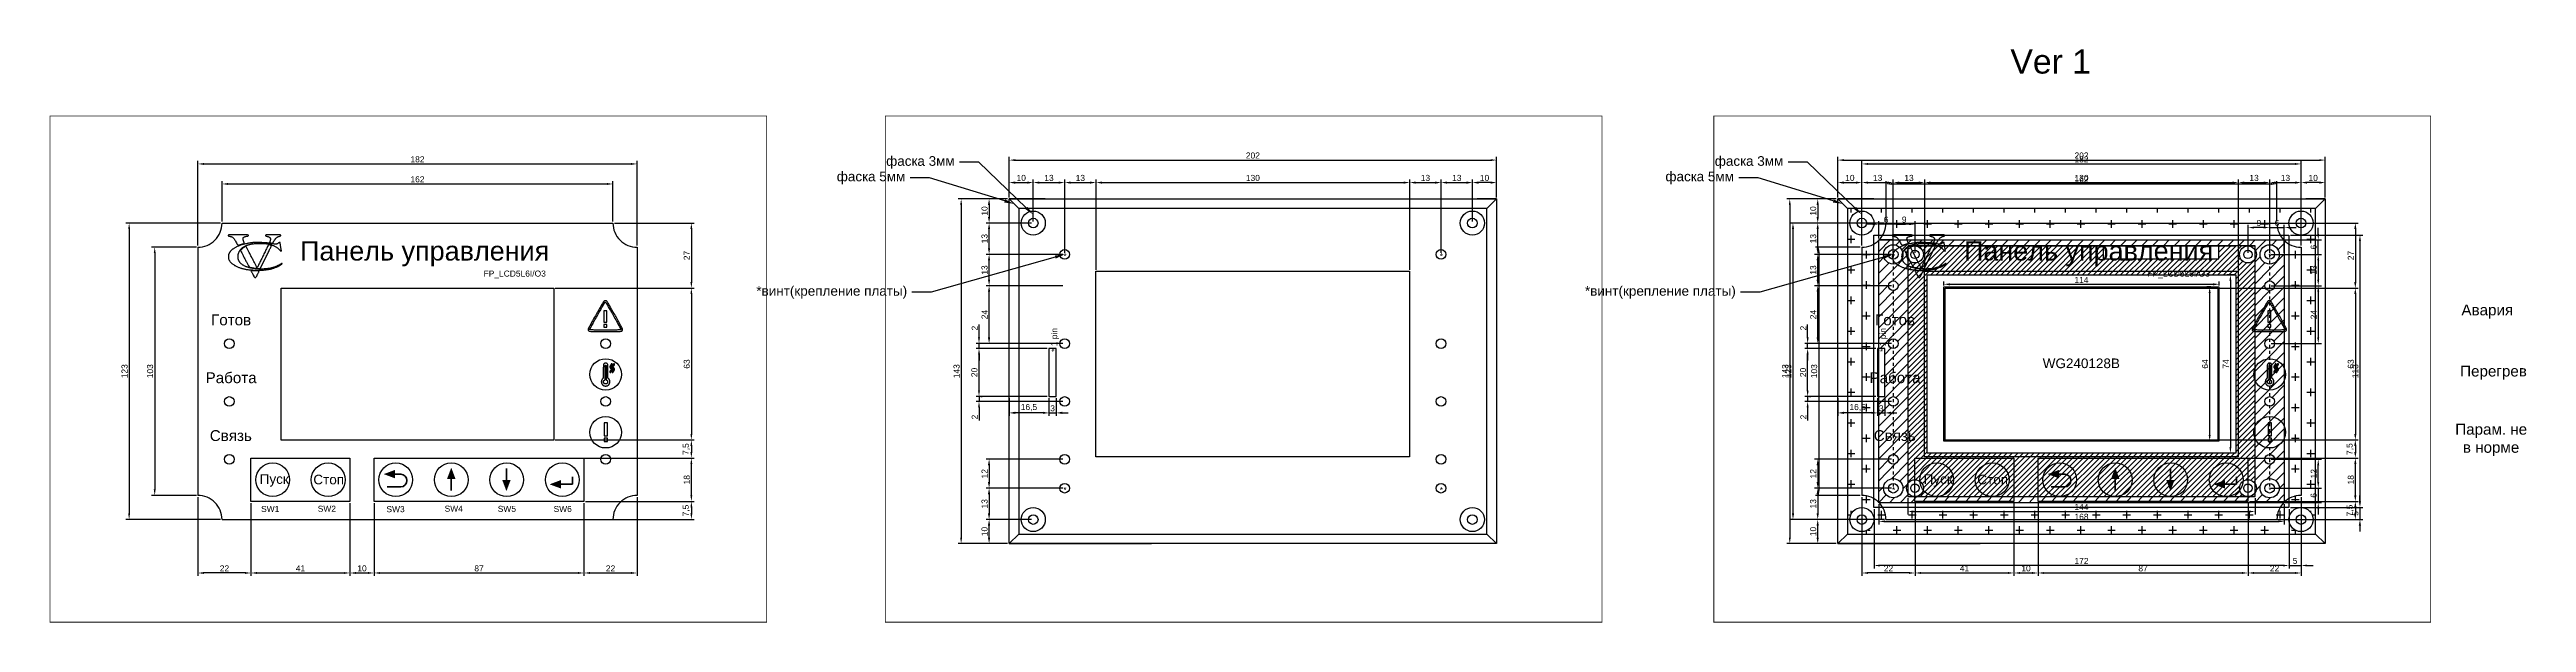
# Model space of a CAD drawing. Header units: millimetres. Extents: x 581 to 3447, y 885 to 2081.
# Drawn here: x 923 to 1949, y 986 to 1223 of the extents above; entities that cross this region are included whole.
import ezdxf
from ezdxf import colors
from ezdxf.entities.mleader import LeaderData, LeaderLine
from ezdxf.math import Vec2, Vec3

# ---------------------------------------------------------------- set-up
doc = ezdxf.new("R2010")
doc.units = ezdxf.units.MM
doc.linetypes.add('JIS_02_1.2', pattern=[2.5, 1.25, -1.25])
doc.layers.get('0').update_dxf_attribs({"lineweight": 30})
doc.layers.get('Defpoints').update_dxf_attribs({"lineweight": 15})
for name, color, linetype in [('Вырез щита', 10, 'Continuous'), ('скрытые линии', 9, 'Continuous'), ('скрытый размер', 9, 'Continuous')]:
    doc.layers.add(name, color=color, linetype=linetype)
for name, color, linetype, lineweight in [('пленочная клавиатура', 90, 'Continuous', 30), ('размер', 7, 'Continuous', 15), ('размеры пленочная', 112, 'Continuous', 15)]:
    doc.layers.add(name, color=color, linetype=linetype, lineweight=lineweight)
doc.styles.get("Standard").update_dxf_attribs({"font": 'arial.ttf'})
doc.dimstyles.new('ISO-25', dxfattribs={"dimtxt": 2.5, "dimasz": 2.5, "dimexe": 1.25, "dimexo": 0.625, "dimtad": 1, "dimtxsty": 'Standard', "dimcen": 2.5, "dimadec": 0, "dimazin": 0, "dimtfac": 1, "dimtmove": 0, "dimatfit": 3, "dimfxl": 1, "dimarcsym": 0})

msp = doc.modelspace()

# ---------------------------------------------------------------- texts
at = {"attachment_point": 1}
for s, width, insert, char_height in [('Ver 1', 85.81063, (1735.432, 1223.495), 10), ('*', 4.83856, (1342.943, 1138.999), 2.5), ('*', 4.83856, (1498.943, 1138.999), 2.5), ('*', 4.83856, (1686.342, 1138.999), 2.5), ('*', 4.83856, (1842.342, 1138.999), 2.5), ('*', 4.83856, (1342.943, 1041.999), 2.5), ('*', 4.83856, (1498.943, 1041.999), 2.5), ('*', 4.83856, (1686.342, 1041.999), 2.5), ('*', 4.83856, (1842.342, 1041.999), 2.5)]:
    msp.add_mtext_dynamic_manual_height_columns(s, width=width, gutter_width=12.5, heights=[0], dxfattribs=dict(at, insert=insert, char_height=char_height))
at = {"char_height": 2.5, "attachment_point": 1, "rotation": 90}
for insert in [(1337.909, 1098.039), (1681.307, 1098.039)]:
    msp.add_mtext_dynamic_manual_height_columns('* 1 pin', width=22.46021, gutter_width=12.5, heights=[6.893], dxfattribs=dict(at, insert=insert))
at = {"layer": 'Defpoints', "char_height": 2.5, "attachment_point": 1}
for s, insert in [('SW1', (1010.488, 1034.114)), ('SW2', (1033.957, 1034.2)), ('SW3', (1062.423, 1034.03)), ('SW4', (1086.535, 1034.245)), ('SW5', (1108.555, 1034.159)), ('SW6', (1131.686, 1034.117))]:
    msp.add_mtext_dynamic_manual_height_columns(s, width=100.20166, gutter_width=12.5, heights=[0], dxfattribs=dict(at, insert=insert))
at = {"layer": 'пленочная клавиатура', "attachment_point": 1}
for s, width, insert, char_height in [('\\pi1.1266;Панель управления', 103.92311, (1025.496, 1143.925), 8), ('\\pi1.1266;Панель управления', 103.92311, (1715.064, 1143.925), 8), ('FP_LCD5L6I/O3', 27.67451, (1102.677, 1131.774), 2.5), ('FP_LCD5L6I/O3', 27.67451, (1792.244, 1131.774), 2.5), ('\\pi5.8993;Готов', 27.67451, (983.857, 1113.556), 4.5), ('\\pi5.8993;Готов', 27.67451, (1673.425, 1113.556), 4.5), ('\\pi3.3286;Авария', 27.67451, (1919.012, 1117.688), 4.5), ('\\pi3.6324;Работа', 27.67451, (983.857, 1089.556), 4.5), ('\\pi3.6324;Работа', 27.67451, (1673.425, 1089.556), 4.5), ('\\pi0.38944;Перегрев', 27.67451, (1921.429, 1092.327), 4.5), ('\\pi1.7005;Парам. не \\P\\pi4.8744;в норме', 32.43911, (1918.079, 1068.187), 4.5), ('\\pi5.3698;Связь', 27.67451, (983.857, 1065.556), 4.5), ('\\pi5.3698;Связь', 27.67451, (1673.425, 1065.556), 4.5), ('\\pi8.0092;Пуск', 27.67451, (1001.907, 1047.278), 4), ('\\pi7.7963;Стоп', 27.67451, (1024.357, 1047.071), 4), ('\\pi8.0092;Пуск', 27.67451, (1691.475, 1047.278), 4), ('\\pi7.7963;Стоп', 27.67451, (1713.925, 1047.071), 4)]:
    msp.add_mtext_dynamic_manual_height_columns(s, width=width, gutter_width=12.5, heights=[0], dxfattribs=dict(at, insert=insert, char_height=char_height))
at = {"layer": 'скрытые линии', "attachment_point": 1}
for s, width, insert, char_height in [('*', 4.83856, (1686.342, 1138.999), 2.5), ('WG240128B', 71.91703, (1748.818, 1095.288), 4)]:
    msp.add_mtext_dynamic_manual_height_columns(s, width=width, gutter_width=12.5, heights=[0], dxfattribs=dict(at, insert=insert, char_height=char_height))

# ---------------------------------------------------------------- blocks, each defined once
blk = doc.blocks.new('*D76')
at = {"layer": 'Defpoints', "color": 0, "transparency": 16777216}
for p in [(1692.9, 1038), (1836.9, 1038), (1836.9, 1031.8)]:
    blk.add_point(p, dxfattribs=at)
at = {"layer": 'скрытый размер', "color": 0, "lineweight": -2, "transparency": 16777216}
for p, q in [((1692.9, 1037.3), (1692.9, 1030.5)), ((1836.9, 1037.3), (1836.9, 1030.5)), ((1695.4, 1031.8), (1834.4, 1031.8))]:
    blk.add_line(p, q, dxfattribs=at)
at = {"layer": 'скрытый размер', "color": 0, "transparency": 16777216}
for points in [[(1695.4, 1032.2), (1695.4, 1031.4), (1692.9, 1031.8)], [(1834.4, 1032.2), (1834.4, 1031.4), (1836.9, 1031.8)]]:
    blk.add_solid(points, dxfattribs=at)
at = {"layer": 'скрытый размер', "color": 0, "transparency": 16777216, "insert": (1764.9, 1033.7), "char_height": 2.5, "attachment_point": 5}
blk.add_mtext('144', dxfattribs=at)
blk = doc.blocks.new('*D77')
at = {"layer": 'Defpoints', "color": 0, "transparency": 16777216}
for p in [(1680.9, 1035.5), (1848.9, 1035.5), (1848.9, 1027.7)]:
    blk.add_point(p, dxfattribs=at)
at = {"layer": 'скрытый размер', "color": 0, "lineweight": -2, "transparency": 16777216}
for p, q in [((1680.9, 1034.8), (1680.9, 1026.4)), ((1683.4, 1027.7), (1846.4, 1027.7)), ((1848.9, 1034.8), (1848.9, 1026.4))]:
    blk.add_line(p, q, dxfattribs=at)
at = {"layer": 'скрытый размер', "color": 0, "transparency": 16777216}
for points in [[(1683.4, 1028.1), (1683.4, 1027.3), (1680.9, 1027.7)], [(1846.4, 1028.1), (1846.4, 1027.3), (1848.9, 1027.7)]]:
    blk.add_solid(points, dxfattribs=at)
at = {"layer": 'скрытый размер', "color": 0, "transparency": 16777216, "insert": (1764.9, 1029.6), "char_height": 2.5, "attachment_point": 5}
blk.add_mtext('168', dxfattribs=at)
blk = doc.blocks.new('*D78')
at = {"layer": 'Defpoints', "color": 0, "transparency": 16777216}
for p in [(1828.9, 1130), (1826.6, 1056), (1828.9, 1056)]:
    blk.add_point(p, dxfattribs=at)
at = {"layer": 'скрытый размер', "color": 0, "lineweight": -2, "transparency": 16777216}
for p, q in [((1828.2, 1130), (1825.3, 1130)), ((1826.6, 1127.5), (1826.6, 1058.5)), ((1828.2, 1056), (1825.3, 1056))]:
    blk.add_line(p, q, dxfattribs=at)
at = {"layer": 'скрытый размер', "color": 0, "transparency": 16777216}
for points in [[(1826.2, 1127.5), (1827, 1127.5), (1826.6, 1130)], [(1826.2, 1058.5), (1827, 1058.5), (1826.6, 1056)]]:
    blk.add_solid(points, dxfattribs=at)
at = {"layer": 'скрытый размер', "color": 0, "transparency": 16777216, "insert": (1824.7, 1093), "char_height": 2.5, "attachment_point": 5, "rotation": 90}
blk.add_mtext('74', dxfattribs=at)
blk = doc.blocks.new('*D79')
at = {"layer": 'Defpoints', "color": 0, "transparency": 16777216}
for p in [(1819.1, 1125), (1818, 1061), (1819.1, 1061)]:
    blk.add_point(p, dxfattribs=at)
at = {"layer": 'скрытый размер', "color": 0, "lineweight": -2, "transparency": 16777216}
for p, q in [((1818.5, 1125), (1816.8, 1125)), ((1818, 1122.5), (1818, 1063.5)), ((1818.5, 1061), (1816.8, 1061))]:
    blk.add_line(p, q, dxfattribs=at)
at = {"layer": 'скрытый размер', "color": 0, "transparency": 16777216}
for points in [[(1817.6, 1122.5), (1818.4, 1122.5), (1818, 1125)], [(1817.6, 1063.5), (1818.4, 1063.5), (1818, 1061)]]:
    blk.add_solid(points, dxfattribs=at)
at = {"layer": 'скрытый размер', "color": 0, "transparency": 16777216, "insert": (1816.1, 1093), "char_height": 2.5, "attachment_point": 5, "rotation": 90}
blk.add_mtext('64', dxfattribs=at)
blk = doc.blocks.new('*D80')
at = {"layer": 'Defpoints', "color": 0, "transparency": 16777216}
for p in [(1848.9, 1149.6), (1842.9, 1138.5), (1848.9, 1138.5)]:
    blk.add_point(p, dxfattribs=at)
at = {"layer": 'скрытый размер', "color": 0, "lineweight": -2, "transparency": 16777216}
for p, q in [((1842.9, 1139.1), (1842.9, 1150.8)), ((1848.9, 1139.1), (1848.9, 1150.8)), ((1840.4, 1149.6), (1837.9, 1149.6)), ((1842.9, 1149.6), (1848.9, 1149.6)), ((1851.4, 1149.6), (1853.9, 1149.6))]:
    blk.add_line(p, q, dxfattribs=at)
at = {"layer": 'скрытый размер', "color": 0, "transparency": 16777216}
for points in [[(1840.4, 1150), (1840.4, 1149.2), (1842.9, 1149.6)], [(1851.4, 1150), (1851.4, 1149.2), (1848.9, 1149.6)]]:
    blk.add_solid(points, dxfattribs=at)
at = {"layer": 'скрытый размер', "color": 0, "transparency": 16777216, "insert": (1845.9, 1151.5), "char_height": 2.5, "attachment_point": 5}
blk.add_mtext('6', dxfattribs=at)
blk = doc.blocks.new('*D81')
at = {"layer": 'Defpoints', "color": 0, "transparency": 16777216}
for p in [(1833.9, 1149.6), (1833.9, 1138.5), (1842.9, 1138.5)]:
    blk.add_point(p, dxfattribs=at)
at = {"layer": 'скрытый размер', "color": 0, "lineweight": -2, "transparency": 16777216}
for p, q in [((1833.9, 1139.1), (1833.9, 1150.8)), ((1842.9, 1139.1), (1842.9, 1150.8)), ((1840.4, 1149.6), (1836.4, 1149.6))]:
    blk.add_line(p, q, dxfattribs=at)
at = {"layer": 'скрытый размер', "color": 0, "transparency": 16777216}
for points in [[(1836.4, 1150), (1836.4, 1149.2), (1833.9, 1149.6)], [(1840.4, 1150), (1840.4, 1149.2), (1842.9, 1149.6)]]:
    blk.add_solid(points, dxfattribs=at)
at = {"layer": 'скрытый размер', "color": 0, "transparency": 16777216, "insert": (1838.4, 1151.5), "char_height": 2.5, "attachment_point": 5}
blk.add_mtext('9', dxfattribs=at)
blk = doc.blocks.new('*D82')
at = {"layer": 'Defpoints', "color": 0, "transparency": 16777216}
for p in [(1842.9, 1144.5), (1863, 1144.5), (1842.9, 1138.5)]:
    blk.add_point(p, dxfattribs=at)
at = {"layer": 'скрытый размер', "color": 0, "lineweight": -2, "transparency": 16777216}
for p, q in [((1843.5, 1144.5), (1864.3, 1144.5)), ((1863, 1147), (1863, 1149.5)), ((1863, 1138.5), (1863, 1144.5)), ((1843.5, 1138.5), (1864.3, 1138.5)), ((1863, 1136), (1863, 1133.5))]:
    blk.add_line(p, q, dxfattribs=at)
at = {"layer": 'скрытый размер', "color": 0, "transparency": 16777216}
for points in [[(1862.6, 1147), (1863.4, 1147), (1863, 1144.5)], [(1862.6, 1136), (1863.4, 1136), (1863, 1138.5)]]:
    blk.add_solid(points, dxfattribs=at)
at = {"layer": 'скрытый размер', "color": 0, "transparency": 16777216, "insert": (1861.1, 1141.5), "char_height": 2.5, "attachment_point": 5, "rotation": 90}
blk.add_mtext('6', dxfattribs=at)
blk = doc.blocks.new('*D83')
at = {"layer": 'Defpoints', "color": 0, "transparency": 16777216}
for p in [(1842.9, 1138.5), (1842.9, 1125.5), (1863, 1125.5)]:
    blk.add_point(p, dxfattribs=at)
at = {"layer": 'скрытый размер', "color": 0, "lineweight": -2, "transparency": 16777216}
for p, q in [((1843.5, 1138.5), (1864.3, 1138.5)), ((1863, 1136), (1863, 1128)), ((1843.5, 1125.5), (1864.3, 1125.5))]:
    blk.add_line(p, q, dxfattribs=at)
at = {"layer": 'скрытый размер', "color": 0, "transparency": 16777216}
for points in [[(1862.6, 1136), (1863.4, 1136), (1863, 1138.5)], [(1862.6, 1128), (1863.4, 1128), (1863, 1125.5)]]:
    blk.add_solid(points, dxfattribs=at)
at = {"layer": 'скрытый размер', "color": 0, "transparency": 16777216, "insert": (1861.1, 1132), "char_height": 2.5, "attachment_point": 5, "rotation": 90}
blk.add_mtext('13', dxfattribs=at)
blk = doc.blocks.new('*D84')
at = {"layer": 'Defpoints', "color": 0, "transparency": 16777216}
for p in [(1842.9, 1125.5), (1842.9, 1101.5), (1863, 1101.5)]:
    blk.add_point(p, dxfattribs=at)
at = {"layer": 'скрытый размер', "color": 0, "lineweight": -2, "transparency": 16777216}
for p, q in [((1843.5, 1125.5), (1864.3, 1125.5)), ((1863, 1123), (1863, 1104)), ((1843.5, 1101.5), (1864.3, 1101.5))]:
    blk.add_line(p, q, dxfattribs=at)
at = {"layer": 'скрытый размер', "color": 0, "transparency": 16777216}
for points in [[(1862.6, 1123), (1863.4, 1123), (1863, 1125.5)], [(1862.6, 1104), (1863.4, 1104), (1863, 1101.5)]]:
    blk.add_solid(points, dxfattribs=at)
at = {"layer": 'скрытый размер', "color": 0, "transparency": 16777216, "insert": (1861.1, 1113.5), "char_height": 2.5, "attachment_point": 5, "rotation": 90}
blk.add_mtext('24', dxfattribs=at)
blk = doc.blocks.new('*D85')
at = {"layer": 'Defpoints', "color": 0, "transparency": 16777216}
for p in [(1842.9, 1041.5), (1842.9, 1035.5), (1863, 1035.5)]:
    blk.add_point(p, dxfattribs=at)
at = {"layer": 'скрытый размер', "color": 0, "lineweight": -2, "transparency": 16777216}
for p, q in [((1843.5, 1041.5), (1864.3, 1041.5)), ((1863, 1044), (1863, 1046.5)), ((1863, 1041.5), (1863, 1035.5)), ((1843.5, 1035.5), (1864.3, 1035.5)), ((1863, 1033), (1863, 1030.5))]:
    blk.add_line(p, q, dxfattribs=at)
at = {"layer": 'скрытый размер', "color": 0, "transparency": 16777216}
for points in [[(1862.6, 1044), (1863.4, 1044), (1863, 1041.5)], [(1862.6, 1033), (1863.4, 1033), (1863, 1035.5)]]:
    blk.add_solid(points, dxfattribs=at)
at = {"layer": 'скрытый размер', "color": 0, "transparency": 16777216, "insert": (1861.1, 1038.5), "char_height": 2.5, "attachment_point": 5, "rotation": 90}
blk.add_mtext('6', dxfattribs=at)
blk = doc.blocks.new('*D86')
at = {"layer": 'Defpoints', "color": 0, "transparency": 16777216}
for p in [(1842.9, 1053.5), (1863, 1053.5), (1842.9, 1041.5)]:
    blk.add_point(p, dxfattribs=at)
at = {"layer": 'скрытый размер', "color": 0, "lineweight": -2, "transparency": 16777216}
for p, q in [((1843.5, 1053.5), (1864.3, 1053.5)), ((1863, 1044), (1863, 1051)), ((1843.5, 1041.5), (1864.3, 1041.5))]:
    blk.add_line(p, q, dxfattribs=at)
at = {"layer": 'скрытый размер', "color": 0, "transparency": 16777216}
for points in [[(1862.6, 1051), (1863.4, 1051), (1863, 1053.5)], [(1862.6, 1044), (1863.4, 1044), (1863, 1041.5)]]:
    blk.add_solid(points, dxfattribs=at)
at = {"layer": 'скрытый размер', "color": 0, "transparency": 16777216, "insert": (1861.1, 1047.5), "char_height": 2.5, "attachment_point": 5, "rotation": 90}
blk.add_mtext('12', dxfattribs=at)
blk = doc.blocks.new('*D87')
at = {"layer": 'Defpoints', "color": 0, "transparency": 16777216}
for p in [(1680.9, 1151), (1680.9, 1144.5), (1686.9, 1138.5)]:
    blk.add_point(p, dxfattribs=at)
at = {"layer": 'скрытый размер', "color": 0, "lineweight": -2, "transparency": 16777216}
for p, q in [((1678.4, 1151), (1675.9, 1151)), ((1680.9, 1145.1), (1680.9, 1152.3)), ((1686.9, 1151), (1680.9, 1151)), ((1686.9, 1139.1), (1686.9, 1152.3)), ((1689.4, 1151), (1691.9, 1151))]:
    blk.add_line(p, q, dxfattribs=at)
at = {"layer": 'скрытый размер', "color": 0, "transparency": 16777216}
for points in [[(1678.4, 1151.4), (1678.4, 1150.6), (1680.9, 1151)], [(1689.4, 1151.4), (1689.4, 1150.6), (1686.9, 1151)]]:
    blk.add_solid(points, dxfattribs=at)
at = {"layer": 'скрытый размер', "color": 0, "transparency": 16777216, "insert": (1683.9, 1152.9), "char_height": 2.5, "attachment_point": 5}
blk.add_mtext('6', dxfattribs=at)
blk = doc.blocks.new('*D88')
at = {"layer": 'Defpoints', "color": 0, "transparency": 16777216}
for p in [(1686.9, 1151), (1686.9, 1151), (1695.9, 1138.5)]:
    blk.add_point(p, dxfattribs=at)
at = {"layer": 'скрытый размер', "color": 0, "lineweight": -2, "transparency": 16777216}
for p, q in [((1686.9, 1151.6), (1686.9, 1152.3)), ((1693.4, 1151), (1689.4, 1151)), ((1695.9, 1139.1), (1695.9, 1152.3))]:
    blk.add_line(p, q, dxfattribs=at)
at = {"layer": 'скрытый размер', "color": 0, "transparency": 16777216}
for points in [[(1689.4, 1151.4), (1689.4, 1150.6), (1686.9, 1151)], [(1693.4, 1151.4), (1693.4, 1150.6), (1695.9, 1151)]]:
    blk.add_solid(points, dxfattribs=at)
at = {"layer": 'скрытый размер', "color": 0, "transparency": 16777216, "insert": (1691.4, 1152.9), "char_height": 2.5, "attachment_point": 5}
blk.add_mtext('9', dxfattribs=at)
blk = doc.blocks.new('*D89')
at = {"layer": 'Defpoints', "color": 0, "transparency": 16777216}
for p in [(1663.9, 1161.5), (1673.9, 1168.3), (1673.9, 1151.5)]:
    blk.add_point(p, dxfattribs=at)
at = {"layer": 'размер', "color": 0, "lineweight": -2, "transparency": 16777216}
for p, q in [((1663.9, 1162.1), (1663.9, 1169.5)), ((1666.4, 1168.3), (1671.4, 1168.3)), ((1673.9, 1152.1), (1673.9, 1169.5))]:
    blk.add_line(p, q, dxfattribs=at)
at = {"layer": 'размер', "color": 0, "transparency": 16777216}
for points in [[(1666.4, 1168.7), (1666.4, 1167.8), (1663.9, 1168.3)], [(1671.4, 1168.7), (1671.4, 1167.8), (1673.9, 1168.3)]]:
    blk.add_solid(points, dxfattribs=at)
at = {"layer": 'размер', "color": 0, "transparency": 16777216, "insert": (1668.9, 1170.2), "char_height": 2.5, "attachment_point": 5}
blk.add_mtext('10', dxfattribs=at)
blk = doc.blocks.new('*D90')
at = {"layer": 'Defpoints', "color": 0, "transparency": 16777216}
for p in [(1829.9, 1168.3), (1699.9, 1131.5), (1829.9, 1131.5)]:
    blk.add_point(p, dxfattribs=at)
at = {"layer": 'размер', "color": 0, "lineweight": -2, "transparency": 16777216}
for p, q in [((1699.9, 1132.1), (1699.9, 1169.5)), ((1702.4, 1168.3), (1827.4, 1168.3)), ((1829.9, 1132.1), (1829.9, 1169.5))]:
    blk.add_line(p, q, dxfattribs=at)
at = {"layer": 'размер', "color": 0, "transparency": 16777216}
for points in [[(1702.4, 1168.7), (1702.4, 1167.8), (1699.9, 1168.3)], [(1827.4, 1168.7), (1827.4, 1167.8), (1829.9, 1168.3)]]:
    blk.add_solid(points, dxfattribs=at)
at = {"layer": 'размер', "color": 0, "transparency": 16777216, "insert": (1764.9, 1170.2), "char_height": 2.5, "attachment_point": 5}
blk.add_mtext('130', dxfattribs=at)
blk = doc.blocks.new('*D91')
at = {"layer": 'Defpoints', "color": 0, "transparency": 16777216}
for p in [(1842.9, 1168.3), (1829.9, 1131.5), (1842.9, 1138.5)]:
    blk.add_point(p, dxfattribs=at)
at = {"layer": 'размер', "color": 0, "lineweight": -2, "transparency": 16777216}
for p, q in [((1829.9, 1132.1), (1829.9, 1169.5)), ((1832.4, 1168.3), (1840.4, 1168.3)), ((1842.9, 1139.1), (1842.9, 1169.5))]:
    blk.add_line(p, q, dxfattribs=at)
at = {"layer": 'размер', "color": 0, "transparency": 16777216}
for points in [[(1832.4, 1168.7), (1832.4, 1167.8), (1829.9, 1168.3)], [(1840.4, 1168.7), (1840.4, 1167.8), (1842.9, 1168.3)]]:
    blk.add_solid(points, dxfattribs=at)
at = {"layer": 'размер', "color": 0, "transparency": 16777216, "insert": (1836.4, 1170.2), "char_height": 2.5, "attachment_point": 5}
blk.add_mtext('13', dxfattribs=at)
blk = doc.blocks.new('*D92')
at = {"layer": 'Defpoints', "color": 0, "transparency": 16777216}
for p in [(1686.9, 1168.3), (1673.9, 1151.5), (1686.9, 1138.5)]:
    blk.add_point(p, dxfattribs=at)
at = {"layer": 'размер', "color": 0, "lineweight": -2, "transparency": 16777216}
for p, q in [((1673.9, 1152.1), (1673.9, 1169.5)), ((1676.4, 1168.3), (1684.4, 1168.3)), ((1686.9, 1139.1), (1686.9, 1169.5))]:
    blk.add_line(p, q, dxfattribs=at)
at = {"layer": 'размер', "color": 0, "transparency": 16777216}
for points in [[(1676.4, 1168.7), (1676.4, 1167.8), (1673.9, 1168.3)], [(1684.4, 1168.7), (1684.4, 1167.8), (1686.9, 1168.3)]]:
    blk.add_solid(points, dxfattribs=at)
at = {"layer": 'размер', "color": 0, "transparency": 16777216, "insert": (1680.4, 1170.2), "char_height": 2.5, "attachment_point": 5}
blk.add_mtext('13', dxfattribs=at)
blk = doc.blocks.new('*D74')
at = {"layer": 'Defpoints', "color": 0, "transparency": 16777216}
for p in [(1686.9, 1168.3), (1699.9, 1168.3), (1699.9, 1168.3)]:
    blk.add_point(p, dxfattribs=at)
at = {"layer": 'размер', "color": 0, "lineweight": -2, "transparency": 16777216}
for p, q in [((1686.9, 1168.9), (1686.9, 1169.5)), ((1689.4, 1168.3), (1697.4, 1168.3)), ((1699.9, 1168.9), (1699.9, 1169.5))]:
    blk.add_line(p, q, dxfattribs=at)
at = {"layer": 'размер', "color": 0, "transparency": 16777216}
for points in [[(1689.4, 1168.7), (1689.4, 1167.8), (1686.9, 1168.3)], [(1697.4, 1168.7), (1697.4, 1167.8), (1699.9, 1168.3)]]:
    blk.add_solid(points, dxfattribs=at)
at = {"layer": 'размер', "color": 0, "transparency": 16777216, "insert": (1693.4, 1170.2), "char_height": 2.5, "attachment_point": 5}
blk.add_mtext('13', dxfattribs=at)
blk = doc.blocks.new('*D93')
at = {"layer": 'Defpoints', "color": 0, "transparency": 16777216}
for p in [(1842.9, 1168.3), (1855.9, 1168.3), (1855.9, 1151.5)]:
    blk.add_point(p, dxfattribs=at)
at = {"layer": 'размер', "color": 0, "lineweight": -2, "transparency": 16777216}
for p, q in [((1842.9, 1168.9), (1842.9, 1169.5)), ((1845.4, 1168.3), (1853.4, 1168.3)), ((1855.9, 1152.1), (1855.9, 1169.5))]:
    blk.add_line(p, q, dxfattribs=at)
at = {"layer": 'размер', "color": 0, "transparency": 16777216}
for points in [[(1845.4, 1168.7), (1845.4, 1167.8), (1842.9, 1168.3)], [(1853.4, 1168.7), (1853.4, 1167.8), (1855.9, 1168.3)]]:
    blk.add_solid(points, dxfattribs=at)
at = {"layer": 'размер', "color": 0, "transparency": 16777216, "insert": (1849.4, 1170.2), "char_height": 2.5, "attachment_point": 5}
blk.add_mtext('13', dxfattribs=at)
blk = doc.blocks.new('*D94')
at = {"layer": 'Defpoints', "color": 0, "transparency": 16777216}
for p in [(1855.9, 1168.3), (1855.9, 1168.3), (1865.9, 1161.5)]:
    blk.add_point(p, dxfattribs=at)
at = {"layer": 'размер', "color": 0, "lineweight": -2, "transparency": 16777216}
for p, q in [((1855.9, 1168.9), (1855.9, 1169.5)), ((1863.4, 1168.3), (1858.4, 1168.3)), ((1865.9, 1162.1), (1865.9, 1169.5))]:
    blk.add_line(p, q, dxfattribs=at)
at = {"layer": 'размер', "color": 0, "transparency": 16777216}
for points in [[(1858.4, 1168.7), (1858.4, 1167.8), (1855.9, 1168.3)], [(1863.4, 1168.7), (1863.4, 1167.8), (1865.9, 1168.3)]]:
    blk.add_solid(points, dxfattribs=at)
at = {"layer": 'размер', "color": 0, "transparency": 16777216, "insert": (1860.9, 1170.2), "char_height": 2.5, "attachment_point": 5}
blk.add_mtext('10', dxfattribs=at)
blk = doc.blocks.new('*D95')
at = {"layer": 'Defpoints', "color": 0, "transparency": 16777216}
for p in [(1865.9, 1177.6), (1663.9, 1161.5), (1865.9, 1161.5)]:
    blk.add_point(p, dxfattribs=at)
at = {"layer": 'размер', "color": 0, "lineweight": -2, "transparency": 16777216}
for p, q in [((1663.9, 1162.1), (1663.9, 1178.9)), ((1666.4, 1177.6), (1863.4, 1177.6)), ((1865.9, 1162.1), (1865.9, 1178.9))]:
    blk.add_line(p, q, dxfattribs=at)
at = {"layer": 'размер', "color": 0, "transparency": 16777216}
for points in [[(1666.4, 1178), (1666.4, 1177.2), (1663.9, 1177.6)], [(1863.4, 1178), (1863.4, 1177.2), (1865.9, 1177.6)]]:
    blk.add_solid(points, dxfattribs=at)
at = {"layer": 'размер', "color": 0, "transparency": 16777216, "insert": (1764.9, 1179.5), "char_height": 2.5, "attachment_point": 5}
blk.add_mtext('202', dxfattribs=at)
blk = doc.blocks.new('*D96')
at = {"layer": 'Defpoints', "color": 0, "transparency": 16777216}
for p in [(1663.9, 1161.5), (1655.6, 1151.5), (1673.9, 1151.5)]:
    blk.add_point(p, dxfattribs=at)
at = {"layer": 'размер', "color": 0, "lineweight": -2, "transparency": 16777216}
for p, q in [((1663.2, 1161.5), (1654.3, 1161.5)), ((1673.2, 1151.5), (1654.3, 1151.5)), ((1655.6, 1159), (1655.6, 1154))]:
    blk.add_line(p, q, dxfattribs=at)
at = {"layer": 'размер', "color": 0, "transparency": 16777216}
for points in [[(1655.1, 1159), (1656, 1159), (1655.6, 1161.5)], [(1655.1, 1154), (1656, 1154), (1655.6, 1151.5)]]:
    blk.add_solid(points, dxfattribs=at)
at = {"layer": 'размер', "color": 0, "transparency": 16777216, "insert": (1653.7, 1156.5), "char_height": 2.5, "attachment_point": 5, "rotation": 90}
blk.add_mtext('10', dxfattribs=at)
blk = doc.blocks.new('*D97')
at = {"layer": 'Defpoints', "color": 0, "transparency": 16777216}
for p in [(1655.6, 1151.5), (1655.6, 1151.5), (1686.9, 1138.5)]:
    blk.add_point(p, dxfattribs=at)
at = {"layer": 'размер', "color": 0, "lineweight": -2, "transparency": 16777216}
for p, q in [((1654.9, 1151.5), (1654.3, 1151.5)), ((1655.6, 1141), (1655.6, 1149)), ((1686.2, 1138.5), (1654.3, 1138.5))]:
    blk.add_line(p, q, dxfattribs=at)
at = {"layer": 'размер', "color": 0, "transparency": 16777216}
for points in [[(1655.1, 1149), (1656, 1149), (1655.6, 1151.5)], [(1655.1, 1141), (1656, 1141), (1655.6, 1138.5)]]:
    blk.add_solid(points, dxfattribs=at)
at = {"layer": 'размер', "color": 0, "transparency": 16777216, "insert": (1653.7, 1145), "char_height": 2.5, "attachment_point": 5, "rotation": 90}
blk.add_mtext('13', dxfattribs=at)
blk = doc.blocks.new('*D98')
at = {"layer": 'Defpoints', "color": 0, "transparency": 16777216}
for p in [(1655.6, 1138.5), (1655.6, 1138.5), (1686.9, 1125.5)]:
    blk.add_point(p, dxfattribs=at)
at = {"layer": 'размер', "color": 0, "lineweight": -2, "transparency": 16777216}
for p, q in [((1654.9, 1138.5), (1654.3, 1138.5)), ((1655.6, 1128), (1655.6, 1136)), ((1686.2, 1125.5), (1654.3, 1125.5))]:
    blk.add_line(p, q, dxfattribs=at)
at = {"layer": 'размер', "color": 0, "transparency": 16777216}
for points in [[(1655.1, 1136), (1656, 1136), (1655.6, 1138.5)], [(1655.1, 1128), (1656, 1128), (1655.6, 1125.5)]]:
    blk.add_solid(points, dxfattribs=at)
at = {"layer": 'размер', "color": 0, "transparency": 16777216, "insert": (1653.7, 1132), "char_height": 2.5, "attachment_point": 5, "rotation": 90}
blk.add_mtext('13', dxfattribs=at)
blk = doc.blocks.new('*D99')
at = {"layer": 'Defpoints', "color": 0, "transparency": 16777216}
for p in [(1655.6, 1125.5), (1655.6, 1125.5), (1686.9, 1101.5)]:
    blk.add_point(p, dxfattribs=at)
at = {"layer": 'размер', "color": 0, "lineweight": -2, "transparency": 16777216}
for p, q in [((1654.9, 1125.5), (1654.3, 1125.5)), ((1655.6, 1104), (1655.6, 1123)), ((1686.2, 1101.5), (1654.3, 1101.5))]:
    blk.add_line(p, q, dxfattribs=at)
at = {"layer": 'размер', "color": 0, "transparency": 16777216}
for points in [[(1655.1, 1123), (1656, 1123), (1655.6, 1125.5)], [(1655.1, 1104), (1656, 1104), (1655.6, 1101.5)]]:
    blk.add_solid(points, dxfattribs=at)
at = {"layer": 'размер', "color": 0, "transparency": 16777216, "insert": (1653.7, 1113.5), "char_height": 2.5, "attachment_point": 5, "rotation": 90}
blk.add_mtext('24', dxfattribs=at)
blk = doc.blocks.new('*D100')
at = {"layer": 'Defpoints', "color": 0, "transparency": 16777216}
for p in [(1686.9, 1053.5), (1655.6, 1041.5), (1686.9, 1041.5)]:
    blk.add_point(p, dxfattribs=at)
at = {"layer": 'размер', "color": 0, "lineweight": -2, "transparency": 16777216}
for p, q in [((1686.2, 1053.5), (1654.3, 1053.5)), ((1655.6, 1051), (1655.6, 1044)), ((1686.2, 1041.5), (1654.3, 1041.5))]:
    blk.add_line(p, q, dxfattribs=at)
at = {"layer": 'размер', "color": 0, "transparency": 16777216}
for points in [[(1655.1, 1051), (1656, 1051), (1655.6, 1053.5)], [(1655.1, 1044), (1656, 1044), (1655.6, 1041.5)]]:
    blk.add_solid(points, dxfattribs=at)
at = {"layer": 'размер', "color": 0, "transparency": 16777216, "insert": (1653.7, 1047.5), "char_height": 2.5, "attachment_point": 5, "rotation": 90}
blk.add_mtext('12', dxfattribs=at)
blk = doc.blocks.new('*D101')
at = {"layer": 'Defpoints', "color": 0, "transparency": 16777216}
for p in [(1655.6, 1041.5), (1655.6, 1028.5), (1673.9, 1028.5)]:
    blk.add_point(p, dxfattribs=at)
at = {"layer": 'размер', "color": 0, "lineweight": -2, "transparency": 16777216}
for p, q in [((1654.9, 1041.5), (1654.3, 1041.5)), ((1655.6, 1039), (1655.6, 1031)), ((1673.2, 1028.5), (1654.3, 1028.5))]:
    blk.add_line(p, q, dxfattribs=at)
at = {"layer": 'размер', "color": 0, "transparency": 16777216}
for points in [[(1655.1, 1039), (1656, 1039), (1655.6, 1041.5)], [(1655.1, 1031), (1656, 1031), (1655.6, 1028.5)]]:
    blk.add_solid(points, dxfattribs=at)
at = {"layer": 'размер', "color": 0, "transparency": 16777216, "insert": (1653.7, 1035), "char_height": 2.5, "attachment_point": 5, "rotation": 90}
blk.add_mtext('13', dxfattribs=at)
blk = doc.blocks.new('*D102')
at = {"layer": 'Defpoints', "color": 0, "transparency": 16777216}
for p in [(1655.6, 1028.5), (1655.6, 1028.5), (1663.9, 1018.5)]:
    blk.add_point(p, dxfattribs=at)
at = {"layer": 'размер', "color": 0, "lineweight": -2, "transparency": 16777216}
for p, q in [((1654.9, 1028.5), (1654.3, 1028.5)), ((1663.2, 1018.5), (1654.3, 1018.5)), ((1655.6, 1021), (1655.6, 1026))]:
    blk.add_line(p, q, dxfattribs=at)
at = {"layer": 'размер', "color": 0, "transparency": 16777216}
for points in [[(1655.1, 1026), (1656, 1026), (1655.6, 1028.5)], [(1655.1, 1021), (1656, 1021), (1655.6, 1018.5)]]:
    blk.add_solid(points, dxfattribs=at)
at = {"layer": 'размер', "color": 0, "transparency": 16777216, "insert": (1653.7, 1023.5), "char_height": 2.5, "attachment_point": 5, "rotation": 90}
blk.add_mtext('10', dxfattribs=at)
blk = doc.blocks.new('*D103')
at = {"layer": 'Defpoints', "color": 0, "transparency": 16777216}
for p in [(1663.9, 1161.5), (1644, 1018.5), (1663.9, 1018.5)]:
    blk.add_point(p, dxfattribs=at)
at = {"layer": 'размер', "color": 0, "lineweight": -2, "transparency": 16777216}
for p, q in [((1663.2, 1161.5), (1642.8, 1161.5)), ((1644, 1159), (1644, 1021)), ((1663.2, 1018.5), (1642.8, 1018.5))]:
    blk.add_line(p, q, dxfattribs=at)
at = {"layer": 'размер', "color": 0, "transparency": 16777216}
for points in [[(1643.6, 1159), (1644.4, 1159), (1644, 1161.5)], [(1643.6, 1021), (1644.4, 1021), (1644, 1018.5)]]:
    blk.add_solid(points, dxfattribs=at)
at = {"layer": 'размер', "color": 0, "transparency": 16777216, "insert": (1642.1, 1090), "char_height": 2.5, "attachment_point": 5, "rotation": 90}
blk.add_mtext('143', dxfattribs=at)
blk = doc.blocks.new('*D107')
at = {"layer": 'Defpoints', "color": 0, "transparency": 16777216}
for p in [(1850.9, 1146.5), (1850.9, 1033.5), (1880.3, 1033.5)]:
    blk.add_point(p, dxfattribs=at)
at = {"layer": 'Вырез щита', "color": 0, "lineweight": -2, "transparency": 16777216}
for p, q in [((1851.5, 1146.5), (1881.5, 1146.5)), ((1880.3, 1144), (1880.3, 1036)), ((1851.5, 1033.5), (1881.5, 1033.5))]:
    blk.add_line(p, q, dxfattribs=at)
at = {"layer": 'Вырез щита', "color": 0, "transparency": 16777216}
for points in [[(1879.8, 1144), (1880.7, 1144), (1880.3, 1146.5)], [(1879.8, 1036), (1880.7, 1036), (1880.3, 1033.5)]]:
    blk.add_solid(points, dxfattribs=at)
at = {"layer": 'Вырез щита', "color": 0, "transparency": 16777216, "insert": (1878.4, 1090), "char_height": 2.5, "attachment_point": 5, "rotation": 90}
blk.add_mtext('113', dxfattribs=at)
blk = doc.blocks.new('*D108')
at = {"layer": 'Defpoints', "color": 0, "transparency": 16777216}
for p in [(1850.9, 1033.5), (1855.9, 1028.5), (1880.3, 1028.5)]:
    blk.add_point(p, dxfattribs=at)
at = {"layer": 'Вырез щита', "color": 0, "lineweight": -2, "transparency": 16777216}
for p, q in [((1880.3, 1036), (1880.3, 1038.5)), ((1851.5, 1033.5), (1881.5, 1033.5)), ((1856.5, 1028.5), (1881.5, 1028.5)), ((1880.3, 1033.5), (1880.3, 1028.5)), ((1880.3, 1026), (1880.3, 1023.5))]:
    blk.add_line(p, q, dxfattribs=at)
at = {"layer": 'Вырез щита', "color": 0, "transparency": 16777216}
for points in [[(1879.8, 1036), (1880.7, 1036), (1880.3, 1033.5)], [(1879.8, 1026), (1880.7, 1026), (1880.3, 1028.5)]]:
    blk.add_solid(points, dxfattribs=at)
at = {"layer": 'Вырез щита', "color": 0, "transparency": 16777216, "insert": (1878.4, 1031), "char_height": 2.5, "attachment_point": 5, "rotation": 90}
blk.add_mtext('5', dxfattribs=at)
blk = doc.blocks.new('*D109')
at = {"layer": 'Defpoints', "color": 0, "transparency": 16777216}
for p in [(1850.9, 1033.5), (1855.9, 1028.5), (1855.9, 1009.4)]:
    blk.add_point(p, dxfattribs=at)
at = {"layer": 'Вырез щита', "color": 0, "lineweight": -2, "transparency": 16777216}
for p, q in [((1850.9, 1032.8), (1850.9, 1008.2)), ((1855.9, 1027.8), (1855.9, 1008.2)), ((1848.4, 1009.4), (1845.9, 1009.4)), ((1850.9, 1009.4), (1855.9, 1009.4)), ((1858.4, 1009.4), (1860.9, 1009.4))]:
    blk.add_line(p, q, dxfattribs=at)
at = {"layer": 'Вырез щита', "color": 0, "transparency": 16777216}
for points in [[(1848.4, 1009.8), (1848.4, 1009), (1850.9, 1009.4)], [(1858.4, 1009.8), (1858.4, 1009), (1855.9, 1009.4)]]:
    blk.add_solid(points, dxfattribs=at)
at = {"layer": 'Вырез щита', "color": 0, "transparency": 16777216, "insert": (1853.4, 1011.3), "char_height": 2.5, "attachment_point": 5}
blk.add_mtext('5', dxfattribs=at)
blk = doc.blocks.new('*D110')
at = {"layer": 'Defpoints', "color": 0, "transparency": 16777216}
for p in [(1678.9, 1033.5), (1850.9, 1033.5), (1678.9, 1009.4)]:
    blk.add_point(p, dxfattribs=at)
at = {"layer": 'Вырез щита', "color": 0, "lineweight": -2, "transparency": 16777216}
for p, q in [((1678.9, 1032.8), (1678.9, 1008.2)), ((1850.9, 1032.8), (1850.9, 1008.2)), ((1848.4, 1009.4), (1681.4, 1009.4))]:
    blk.add_line(p, q, dxfattribs=at)
at = {"layer": 'Вырез щита', "color": 0, "transparency": 16777216}
for points in [[(1681.4, 1009.8), (1681.4, 1009), (1678.9, 1009.4)], [(1848.4, 1009.8), (1848.4, 1009), (1850.9, 1009.4)]]:
    blk.add_solid(points, dxfattribs=at)
at = {"layer": 'Вырез щита', "color": 0, "transparency": 16777216, "insert": (1764.9, 1011.3), "char_height": 2.5, "attachment_point": 5}
blk.add_mtext('172', dxfattribs=at)
blk = doc.blocks.new('*D150')
at = {"layer": 'Defpoints', "color": 0, "transparency": 16777216}
for p in [(1651.4, 1101.5), (1655.6, 1101.5), (1680.4, 1099.5)]:
    blk.add_point(p, dxfattribs=at)
at = {"layer": 'размер', "color": 0, "lineweight": -2, "transparency": 16777216}
for p, q in [((1651.4, 1104), (1651.4, 1109.4)), ((1654.9, 1101.5), (1650.2, 1101.5)), ((1679.7, 1099.5), (1650.2, 1099.5)), ((1651.4, 1099.5), (1651.4, 1101.5)), ((1651.4, 1097), (1651.4, 1094.5))]:
    blk.add_line(p, q, dxfattribs=at)
at = {"layer": 'размер', "color": 0, "transparency": 16777216}
for points in [[(1651, 1104), (1651.8, 1104), (1651.4, 1101.5)], [(1651, 1097), (1651.8, 1097), (1651.4, 1099.5)]]:
    blk.add_solid(points, dxfattribs=at)
at = {"layer": 'размер', "color": 0, "transparency": 16777216, "insert": (1649.6, 1107.9), "char_height": 2.5, "attachment_point": 5, "rotation": 90}
blk.add_mtext('2', dxfattribs=at)
blk = doc.blocks.new('*D151')
at = {"layer": 'Defpoints', "color": 0, "transparency": 16777216}
for p in [(1651.4, 1099.5), (1680.4, 1099.5), (1680.4, 1079.5)]:
    blk.add_point(p, dxfattribs=at)
at = {"layer": 'размер', "color": 0, "lineweight": -2, "transparency": 16777216}
for p, q in [((1679.7, 1099.5), (1650.2, 1099.5)), ((1651.4, 1082), (1651.4, 1097)), ((1679.7, 1079.5), (1650.2, 1079.5))]:
    blk.add_line(p, q, dxfattribs=at)
at = {"layer": 'размер', "color": 0, "transparency": 16777216}
for points in [[(1651, 1097), (1651.8, 1097), (1651.4, 1099.5)], [(1651, 1082), (1651.8, 1082), (1651.4, 1079.5)]]:
    blk.add_solid(points, dxfattribs=at)
at = {"layer": 'размер', "color": 0, "transparency": 16777216, "insert": (1649.5, 1089.5), "char_height": 2.5, "attachment_point": 5, "rotation": 90}
blk.add_mtext('20', dxfattribs=at)
blk = doc.blocks.new('*D152')
at = {"layer": 'Defpoints', "color": 0, "transparency": 16777216}
for p in [(1651.4, 1079.5), (1651.4, 1079.5), (1686.9, 1077.5)]:
    blk.add_point(p, dxfattribs=at)
at = {"layer": 'размер', "color": 0, "lineweight": -2, "transparency": 16777216}
for p, q in [((1651.4, 1082), (1651.4, 1084.5)), ((1651.4, 1079.5), (1651.4, 1077.5)), ((1652.1, 1079.5), (1652.7, 1079.5)), ((1686.2, 1077.5), (1650.2, 1077.5)), ((1651.4, 1075), (1651.4, 1069.6))]:
    blk.add_line(p, q, dxfattribs=at)
at = {"layer": 'размер', "color": 0, "transparency": 16777216}
for points in [[(1651, 1082), (1651.8, 1082), (1651.4, 1079.5)], [(1651, 1075), (1651.8, 1075), (1651.4, 1077.5)]]:
    blk.add_solid(points, dxfattribs=at)
at = {"layer": 'размер', "color": 0, "transparency": 16777216, "insert": (1649.6, 1071), "char_height": 2.5, "attachment_point": 5, "rotation": 90}
blk.add_mtext('2', dxfattribs=at)
blk = doc.blocks.new('*D155')
at = {"layer": 'Defpoints', "color": 0, "transparency": 16777216}
for p in [(1707.9, 1125), (1821.9, 1126.1), (1821.9, 1125)]:
    blk.add_point(p, dxfattribs=at)
at = {"layer": 'скрытый размер', "color": 0, "lineweight": -2, "transparency": 16777216}
for p, q in [((1707.9, 1125.6), (1707.9, 1127.3)), ((1710.4, 1126.1), (1819.4, 1126.1)), ((1821.9, 1125.6), (1821.9, 1127.3))]:
    blk.add_line(p, q, dxfattribs=at)
at = {"layer": 'скрытый размер', "color": 0, "transparency": 16777216}
for points in [[(1710.4, 1126.5), (1710.4, 1125.6), (1707.9, 1126.1)], [(1819.4, 1126.5), (1819.4, 1125.6), (1821.9, 1126.1)]]:
    blk.add_solid(points, dxfattribs=at)
at = {"layer": 'скрытый размер', "color": 0, "transparency": 16777216, "insert": (1764.9, 1127.9), "char_height": 2.5, "attachment_point": 5}
blk.add_mtext('114', dxfattribs=at)
blk = doc.blocks.new('*D157')
at = {"layer": 'Defpoints', "color": 0, "transparency": 16777216}
for p in [(1680.4, 1079.5), (1683.4, 1079.5), (1683.4, 1072.7)]:
    blk.add_point(p, dxfattribs=at)
at = {"layer": 'размер', "color": 0, "lineweight": -2, "transparency": 16777216}
for p, q in [((1680.4, 1078.8), (1680.4, 1071.5)), ((1683.4, 1078.8), (1683.4, 1071.5)), ((1677.9, 1072.7), (1675.4, 1072.7)), ((1680.4, 1072.7), (1683.4, 1072.7)), ((1685.9, 1072.7), (1688.4, 1072.7))]:
    blk.add_line(p, q, dxfattribs=at)
at = {"layer": 'размер', "color": 0, "transparency": 16777216}
for points in [[(1677.9, 1073.2), (1677.9, 1072.3), (1680.4, 1072.7)], [(1685.9, 1073.2), (1685.9, 1072.3), (1683.4, 1072.7)]]:
    blk.add_solid(points, dxfattribs=at)
at = {"layer": 'размер', "color": 0, "transparency": 16777216, "insert": (1681.9, 1074.6), "char_height": 2.5, "attachment_point": 5}
blk.add_mtext('3', dxfattribs=at)
blk = doc.blocks.new('*D158')
at = {"layer": 'Defpoints', "color": 0, "transparency": 16777216}
for p in [(1663.9, 1079.5), (1680.4, 1079.5), (1663.9, 1072.7)]:
    blk.add_point(p, dxfattribs=at)
at = {"layer": 'размер', "color": 0, "lineweight": -2, "transparency": 16777216}
for p, q in [((1663.9, 1078.8), (1663.9, 1071.5)), ((1680.4, 1078.8), (1680.4, 1071.5)), ((1677.9, 1072.7), (1666.4, 1072.7))]:
    blk.add_line(p, q, dxfattribs=at)
at = {"layer": 'размер', "color": 0, "transparency": 16777216}
for points in [[(1666.4, 1073.2), (1666.4, 1072.3), (1663.9, 1072.7)], [(1677.9, 1073.2), (1677.9, 1072.3), (1680.4, 1072.7)]]:
    blk.add_solid(points, dxfattribs=at)
at = {"layer": 'размер', "color": 0, "transparency": 16777216, "insert": (1672.1, 1074.9), "char_height": 2.5, "attachment_point": 5}
blk.add_mtext('16,5', dxfattribs=at)
blk = doc.blocks.new('*D160')
at = {"layer": 'Defpoints', "color": 0, "transparency": 16777216}
for p in [(1320.5, 1161.5), (1330.5, 1168.3), (1330.5, 1151.5)]:
    blk.add_point(p, dxfattribs=at)
at = {"layer": 'размер', "color": 0, "lineweight": -2, "transparency": 16777216}
for p, q in [((1320.5, 1162.1), (1320.5, 1169.5)), ((1323, 1168.3), (1328, 1168.3)), ((1330.5, 1152.1), (1330.5, 1169.5))]:
    blk.add_line(p, q, dxfattribs=at)
at = {"layer": 'размер', "color": 0, "transparency": 16777216}
for points in [[(1323, 1168.7), (1323, 1167.8), (1320.5, 1168.3)], [(1328, 1168.7), (1328, 1167.8), (1330.5, 1168.3)]]:
    blk.add_solid(points, dxfattribs=at)
at = {"layer": 'размер', "color": 0, "transparency": 16777216, "insert": (1325.5, 1170.2), "char_height": 2.5, "attachment_point": 5}
blk.add_mtext('10', dxfattribs=at)
blk = doc.blocks.new('*D161')
at = {"layer": 'Defpoints', "color": 0, "transparency": 16777216}
for p in [(1486.5, 1168.3), (1356.5, 1131.5), (1486.5, 1131.5)]:
    blk.add_point(p, dxfattribs=at)
at = {"layer": 'размер', "color": 0, "lineweight": -2, "transparency": 16777216}
for p, q in [((1356.5, 1132.1), (1356.5, 1169.5)), ((1359, 1168.3), (1484, 1168.3)), ((1486.5, 1132.1), (1486.5, 1169.5))]:
    blk.add_line(p, q, dxfattribs=at)
at = {"layer": 'размер', "color": 0, "transparency": 16777216}
for points in [[(1359, 1168.7), (1359, 1167.8), (1356.5, 1168.3)], [(1484, 1168.7), (1484, 1167.8), (1486.5, 1168.3)]]:
    blk.add_solid(points, dxfattribs=at)
at = {"layer": 'размер', "color": 0, "transparency": 16777216, "insert": (1421.5, 1170.2), "char_height": 2.5, "attachment_point": 5}
blk.add_mtext('130', dxfattribs=at)
blk = doc.blocks.new('*D162')
at = {"layer": 'Defpoints', "color": 0, "transparency": 16777216}
for p in [(1499.5, 1168.3), (1486.5, 1131.5), (1499.5, 1138.5)]:
    blk.add_point(p, dxfattribs=at)
at = {"layer": 'размер', "color": 0, "lineweight": -2, "transparency": 16777216}
for p, q in [((1486.5, 1132.1), (1486.5, 1169.5)), ((1489, 1168.3), (1497, 1168.3)), ((1499.5, 1139.1), (1499.5, 1169.5))]:
    blk.add_line(p, q, dxfattribs=at)
at = {"layer": 'размер', "color": 0, "transparency": 16777216}
for points in [[(1489, 1168.7), (1489, 1167.8), (1486.5, 1168.3)], [(1497, 1168.7), (1497, 1167.8), (1499.5, 1168.3)]]:
    blk.add_solid(points, dxfattribs=at)
at = {"layer": 'размер', "color": 0, "transparency": 16777216, "insert": (1493, 1170.2), "char_height": 2.5, "attachment_point": 5}
blk.add_mtext('13', dxfattribs=at)
blk = doc.blocks.new('*D163')
at = {"layer": 'Defpoints', "color": 0, "transparency": 16777216}
for p in [(1343.5, 1168.3), (1330.5, 1151.5), (1343.5, 1138.5)]:
    blk.add_point(p, dxfattribs=at)
at = {"layer": 'размер', "color": 0, "lineweight": -2, "transparency": 16777216}
for p, q in [((1330.5, 1152.1), (1330.5, 1169.5)), ((1333, 1168.3), (1341, 1168.3)), ((1343.5, 1139.1), (1343.5, 1169.5))]:
    blk.add_line(p, q, dxfattribs=at)
at = {"layer": 'размер', "color": 0, "transparency": 16777216}
for points in [[(1333, 1168.7), (1333, 1167.8), (1330.5, 1168.3)], [(1341, 1168.7), (1341, 1167.8), (1343.5, 1168.3)]]:
    blk.add_solid(points, dxfattribs=at)
at = {"layer": 'размер', "color": 0, "transparency": 16777216, "insert": (1337, 1170.2), "char_height": 2.5, "attachment_point": 5}
blk.add_mtext('13', dxfattribs=at)
blk = doc.blocks.new('*D159')
at = {"layer": 'Defpoints', "color": 0, "transparency": 16777216}
for p in [(1343.5, 1168.3), (1356.5, 1168.3), (1356.5, 1168.3)]:
    blk.add_point(p, dxfattribs=at)
at = {"layer": 'размер', "color": 0, "lineweight": -2, "transparency": 16777216}
for p, q in [((1343.5, 1168.9), (1343.5, 1169.5)), ((1346, 1168.3), (1354, 1168.3)), ((1356.5, 1168.9), (1356.5, 1169.5))]:
    blk.add_line(p, q, dxfattribs=at)
at = {"layer": 'размер', "color": 0, "transparency": 16777216}
for points in [[(1346, 1168.7), (1346, 1167.8), (1343.5, 1168.3)], [(1354, 1168.7), (1354, 1167.8), (1356.5, 1168.3)]]:
    blk.add_solid(points, dxfattribs=at)
at = {"layer": 'размер', "color": 0, "transparency": 16777216, "insert": (1350, 1170.2), "char_height": 2.5, "attachment_point": 5}
blk.add_mtext('13', dxfattribs=at)
blk = doc.blocks.new('*D164')
at = {"layer": 'Defpoints', "color": 0, "transparency": 16777216}
for p in [(1499.5, 1168.3), (1512.5, 1168.3), (1512.5, 1151.5)]:
    blk.add_point(p, dxfattribs=at)
at = {"layer": 'размер', "color": 0, "lineweight": -2, "transparency": 16777216}
for p, q in [((1499.5, 1168.9), (1499.5, 1169.5)), ((1502, 1168.3), (1510, 1168.3)), ((1512.5, 1152.1), (1512.5, 1169.5))]:
    blk.add_line(p, q, dxfattribs=at)
at = {"layer": 'размер', "color": 0, "transparency": 16777216}
for points in [[(1502, 1168.7), (1502, 1167.8), (1499.5, 1168.3)], [(1510, 1168.7), (1510, 1167.8), (1512.5, 1168.3)]]:
    blk.add_solid(points, dxfattribs=at)
at = {"layer": 'размер', "color": 0, "transparency": 16777216, "insert": (1506, 1170.2), "char_height": 2.5, "attachment_point": 5}
blk.add_mtext('13', dxfattribs=at)
blk = doc.blocks.new('*D165')
at = {"layer": 'Defpoints', "color": 0, "transparency": 16777216}
for p in [(1512.5, 1168.3), (1512.5, 1168.3), (1522.5, 1161.5)]:
    blk.add_point(p, dxfattribs=at)
at = {"layer": 'размер', "color": 0, "lineweight": -2, "transparency": 16777216}
for p, q in [((1512.5, 1168.9), (1512.5, 1169.5)), ((1520, 1168.3), (1515, 1168.3)), ((1522.5, 1162.1), (1522.5, 1169.5))]:
    blk.add_line(p, q, dxfattribs=at)
at = {"layer": 'размер', "color": 0, "transparency": 16777216}
for points in [[(1515, 1168.7), (1515, 1167.8), (1512.5, 1168.3)], [(1520, 1168.7), (1520, 1167.8), (1522.5, 1168.3)]]:
    blk.add_solid(points, dxfattribs=at)
at = {"layer": 'размер', "color": 0, "transparency": 16777216, "insert": (1517.5, 1170.2), "char_height": 2.5, "attachment_point": 5}
blk.add_mtext('10', dxfattribs=at)
blk = doc.blocks.new('*D166')
at = {"layer": 'Defpoints', "color": 0, "transparency": 16777216}
for p in [(1522.5, 1177.6), (1320.5, 1161.5), (1522.5, 1161.5)]:
    blk.add_point(p, dxfattribs=at)
at = {"layer": 'размер', "color": 0, "lineweight": -2, "transparency": 16777216}
for p, q in [((1320.5, 1162.1), (1320.5, 1178.9)), ((1323, 1177.6), (1520, 1177.6)), ((1522.5, 1162.1), (1522.5, 1178.9))]:
    blk.add_line(p, q, dxfattribs=at)
at = {"layer": 'размер', "color": 0, "transparency": 16777216}
for points in [[(1323, 1178), (1323, 1177.2), (1320.5, 1177.6)], [(1520, 1178), (1520, 1177.2), (1522.5, 1177.6)]]:
    blk.add_solid(points, dxfattribs=at)
at = {"layer": 'размер', "color": 0, "transparency": 16777216, "insert": (1421.5, 1179.5), "char_height": 2.5, "attachment_point": 5}
blk.add_mtext('202', dxfattribs=at)
blk = doc.blocks.new('*D167')
at = {"layer": 'Defpoints', "color": 0, "transparency": 16777216}
for p in [(1320.5, 1161.5), (1312.2, 1151.5), (1330.5, 1151.5)]:
    blk.add_point(p, dxfattribs=at)
at = {"layer": 'размер', "color": 0, "lineweight": -2, "transparency": 16777216}
for p, q in [((1319.8, 1161.5), (1310.9, 1161.5)), ((1329.8, 1151.5), (1310.9, 1151.5)), ((1312.2, 1159), (1312.2, 1154))]:
    blk.add_line(p, q, dxfattribs=at)
at = {"layer": 'размер', "color": 0, "transparency": 16777216}
for points in [[(1311.7, 1159), (1312.6, 1159), (1312.2, 1161.5)], [(1311.7, 1154), (1312.6, 1154), (1312.2, 1151.5)]]:
    blk.add_solid(points, dxfattribs=at)
at = {"layer": 'размер', "color": 0, "transparency": 16777216, "insert": (1310.3, 1156.5), "char_height": 2.5, "attachment_point": 5, "rotation": 90}
blk.add_mtext('10', dxfattribs=at)
blk = doc.blocks.new('*D168')
at = {"layer": 'Defpoints', "color": 0, "transparency": 16777216}
for p in [(1312.2, 1151.5), (1312.2, 1151.5), (1343.5, 1138.5)]:
    blk.add_point(p, dxfattribs=at)
at = {"layer": 'размер', "color": 0, "lineweight": -2, "transparency": 16777216}
for p, q in [((1311.5, 1151.5), (1310.9, 1151.5)), ((1312.2, 1141), (1312.2, 1149)), ((1342.8, 1138.5), (1310.9, 1138.5))]:
    blk.add_line(p, q, dxfattribs=at)
at = {"layer": 'размер', "color": 0, "transparency": 16777216}
for points in [[(1311.7, 1149), (1312.6, 1149), (1312.2, 1151.5)], [(1311.7, 1141), (1312.6, 1141), (1312.2, 1138.5)]]:
    blk.add_solid(points, dxfattribs=at)
at = {"layer": 'размер', "color": 0, "transparency": 16777216, "insert": (1310.3, 1145), "char_height": 2.5, "attachment_point": 5, "rotation": 90}
blk.add_mtext('13', dxfattribs=at)
blk = doc.blocks.new('*D169')
at = {"layer": 'Defpoints', "color": 0, "transparency": 16777216}
for p in [(1312.2, 1138.5), (1312.2, 1138.5), (1343.5, 1125.5)]:
    blk.add_point(p, dxfattribs=at)
at = {"layer": 'размер', "color": 0, "lineweight": -2, "transparency": 16777216}
for p, q in [((1311.5, 1138.5), (1310.9, 1138.5)), ((1312.2, 1128), (1312.2, 1136)), ((1342.8, 1125.5), (1310.9, 1125.5))]:
    blk.add_line(p, q, dxfattribs=at)
at = {"layer": 'размер', "color": 0, "transparency": 16777216}
for points in [[(1311.7, 1136), (1312.6, 1136), (1312.2, 1138.5)], [(1311.7, 1128), (1312.6, 1128), (1312.2, 1125.5)]]:
    blk.add_solid(points, dxfattribs=at)
at = {"layer": 'размер', "color": 0, "transparency": 16777216, "insert": (1310.3, 1132), "char_height": 2.5, "attachment_point": 5, "rotation": 90}
blk.add_mtext('13', dxfattribs=at)
blk = doc.blocks.new('*D170')
at = {"layer": 'Defpoints', "color": 0, "transparency": 16777216}
for p in [(1312.2, 1125.5), (1312.2, 1125.5), (1343.5, 1101.5)]:
    blk.add_point(p, dxfattribs=at)
at = {"layer": 'размер', "color": 0, "lineweight": -2, "transparency": 16777216}
for p, q in [((1311.5, 1125.5), (1310.9, 1125.5)), ((1312.2, 1104), (1312.2, 1123)), ((1342.8, 1101.5), (1310.9, 1101.5))]:
    blk.add_line(p, q, dxfattribs=at)
at = {"layer": 'размер', "color": 0, "transparency": 16777216}
for points in [[(1311.7, 1123), (1312.6, 1123), (1312.2, 1125.5)], [(1311.7, 1104), (1312.6, 1104), (1312.2, 1101.5)]]:
    blk.add_solid(points, dxfattribs=at)
at = {"layer": 'размер', "color": 0, "transparency": 16777216, "insert": (1310.3, 1113.5), "char_height": 2.5, "attachment_point": 5, "rotation": 90}
blk.add_mtext('24', dxfattribs=at)
blk = doc.blocks.new('*D171')
at = {"layer": 'Defpoints', "color": 0, "transparency": 16777216}
for p in [(1343.5, 1053.5), (1312.2, 1041.5), (1343.5, 1041.5)]:
    blk.add_point(p, dxfattribs=at)
at = {"layer": 'размер', "color": 0, "lineweight": -2, "transparency": 16777216}
for p, q in [((1342.8, 1053.5), (1310.9, 1053.5)), ((1312.2, 1051), (1312.2, 1044)), ((1342.8, 1041.5), (1310.9, 1041.5))]:
    blk.add_line(p, q, dxfattribs=at)
at = {"layer": 'размер', "color": 0, "transparency": 16777216}
for points in [[(1311.7, 1051), (1312.6, 1051), (1312.2, 1053.5)], [(1311.7, 1044), (1312.6, 1044), (1312.2, 1041.5)]]:
    blk.add_solid(points, dxfattribs=at)
at = {"layer": 'размер', "color": 0, "transparency": 16777216, "insert": (1310.3, 1047.5), "char_height": 2.5, "attachment_point": 5, "rotation": 90}
blk.add_mtext('12', dxfattribs=at)
blk = doc.blocks.new('*D172')
at = {"layer": 'Defpoints', "color": 0, "transparency": 16777216}
for p in [(1312.2, 1041.5), (1312.2, 1028.5), (1330.5, 1028.5)]:
    blk.add_point(p, dxfattribs=at)
at = {"layer": 'размер', "color": 0, "lineweight": -2, "transparency": 16777216}
for p, q in [((1311.5, 1041.5), (1310.9, 1041.5)), ((1312.2, 1039), (1312.2, 1031)), ((1329.8, 1028.5), (1310.9, 1028.5))]:
    blk.add_line(p, q, dxfattribs=at)
at = {"layer": 'размер', "color": 0, "transparency": 16777216}
for points in [[(1311.7, 1039), (1312.6, 1039), (1312.2, 1041.5)], [(1311.7, 1031), (1312.6, 1031), (1312.2, 1028.5)]]:
    blk.add_solid(points, dxfattribs=at)
at = {"layer": 'размер', "color": 0, "transparency": 16777216, "insert": (1310.3, 1035), "char_height": 2.5, "attachment_point": 5, "rotation": 90}
blk.add_mtext('13', dxfattribs=at)
blk = doc.blocks.new('*D173')
at = {"layer": 'Defpoints', "color": 0, "transparency": 16777216}
for p in [(1312.2, 1028.5), (1312.2, 1028.5), (1320.5, 1018.5)]:
    blk.add_point(p, dxfattribs=at)
at = {"layer": 'размер', "color": 0, "lineweight": -2, "transparency": 16777216}
for p, q in [((1311.5, 1028.5), (1310.9, 1028.5)), ((1319.8, 1018.5), (1310.9, 1018.5)), ((1312.2, 1021), (1312.2, 1026))]:
    blk.add_line(p, q, dxfattribs=at)
at = {"layer": 'размер', "color": 0, "transparency": 16777216}
for points in [[(1311.7, 1026), (1312.6, 1026), (1312.2, 1028.5)], [(1311.7, 1021), (1312.6, 1021), (1312.2, 1018.5)]]:
    blk.add_solid(points, dxfattribs=at)
at = {"layer": 'размер', "color": 0, "transparency": 16777216, "insert": (1310.3, 1023.5), "char_height": 2.5, "attachment_point": 5, "rotation": 90}
blk.add_mtext('10', dxfattribs=at)
blk = doc.blocks.new('*D174')
at = {"layer": 'Defpoints', "color": 0, "transparency": 16777216}
for p in [(1320.5, 1161.5), (1300.6, 1018.5), (1320.5, 1018.5)]:
    blk.add_point(p, dxfattribs=at)
at = {"layer": 'размер', "color": 0, "lineweight": -2, "transparency": 16777216}
for p, q in [((1319.8, 1161.5), (1299.4, 1161.5)), ((1300.6, 1159), (1300.6, 1021)), ((1319.8, 1018.5), (1299.4, 1018.5))]:
    blk.add_line(p, q, dxfattribs=at)
at = {"layer": 'размер', "color": 0, "transparency": 16777216}
for points in [[(1300.2, 1159), (1301, 1159), (1300.6, 1161.5)], [(1300.2, 1021), (1301, 1021), (1300.6, 1018.5)]]:
    blk.add_solid(points, dxfattribs=at)
at = {"layer": 'размер', "color": 0, "transparency": 16777216, "insert": (1298.7, 1090), "char_height": 2.5, "attachment_point": 5, "rotation": 90}
blk.add_mtext('143', dxfattribs=at)
blk = doc.blocks.new('*D179')
at = {"layer": 'Defpoints', "color": 0, "transparency": 16777216}
for p in [(1308, 1101.5), (1312.2, 1101.5), (1337, 1099.5)]:
    blk.add_point(p, dxfattribs=at)
at = {"layer": 'размер', "color": 0, "lineweight": -2, "transparency": 16777216}
for p, q in [((1308, 1104), (1308, 1109.4)), ((1311.5, 1101.5), (1306.8, 1101.5)), ((1336.3, 1099.5), (1306.8, 1099.5)), ((1308, 1099.5), (1308, 1101.5)), ((1308, 1097), (1308, 1094.5))]:
    blk.add_line(p, q, dxfattribs=at)
at = {"layer": 'размер', "color": 0, "transparency": 16777216}
for points in [[(1307.6, 1104), (1308.4, 1104), (1308, 1101.5)], [(1307.6, 1097), (1308.4, 1097), (1308, 1099.5)]]:
    blk.add_solid(points, dxfattribs=at)
at = {"layer": 'размер', "color": 0, "transparency": 16777216, "insert": (1306.2, 1107.9), "char_height": 2.5, "attachment_point": 5, "rotation": 90}
blk.add_mtext('2', dxfattribs=at)
blk = doc.blocks.new('*D175')
at = {"layer": 'Defpoints', "color": 0, "transparency": 16777216}
for p in [(1308, 1099.5), (1337, 1099.5), (1337, 1079.5)]:
    blk.add_point(p, dxfattribs=at)
at = {"layer": 'размер', "color": 0, "lineweight": -2, "transparency": 16777216}
for p, q in [((1336.3, 1099.5), (1306.8, 1099.5)), ((1308, 1082), (1308, 1097)), ((1336.3, 1079.5), (1306.8, 1079.5))]:
    blk.add_line(p, q, dxfattribs=at)
at = {"layer": 'размер', "color": 0, "transparency": 16777216}
for points in [[(1307.6, 1097), (1308.4, 1097), (1308, 1099.5)], [(1307.6, 1082), (1308.4, 1082), (1308, 1079.5)]]:
    blk.add_solid(points, dxfattribs=at)
at = {"layer": 'размер', "color": 0, "transparency": 16777216, "insert": (1306.1, 1089.5), "char_height": 2.5, "attachment_point": 5, "rotation": 90}
blk.add_mtext('20', dxfattribs=at)
blk = doc.blocks.new('*D176')
at = {"layer": 'Defpoints', "color": 0, "transparency": 16777216}
for p in [(1308, 1079.5), (1308, 1079.5), (1343.5, 1077.5)]:
    blk.add_point(p, dxfattribs=at)
at = {"layer": 'размер', "color": 0, "lineweight": -2, "transparency": 16777216}
for p, q in [((1308, 1082), (1308, 1084.5)), ((1308, 1079.5), (1308, 1077.5)), ((1308.7, 1079.5), (1309.3, 1079.5)), ((1342.8, 1077.5), (1306.8, 1077.5)), ((1308, 1075), (1308, 1069.6))]:
    blk.add_line(p, q, dxfattribs=at)
at = {"layer": 'размер', "color": 0, "transparency": 16777216}
for points in [[(1307.6, 1082), (1308.4, 1082), (1308, 1079.5)], [(1307.6, 1075), (1308.4, 1075), (1308, 1077.5)]]:
    blk.add_solid(points, dxfattribs=at)
at = {"layer": 'размер', "color": 0, "transparency": 16777216, "insert": (1306.2, 1071), "char_height": 2.5, "attachment_point": 5, "rotation": 90}
blk.add_mtext('2', dxfattribs=at)
blk = doc.blocks.new('*D177')
at = {"layer": 'Defpoints', "color": 0, "transparency": 16777216}
for p in [(1337, 1079.5), (1340, 1079.5), (1340, 1072.7)]:
    blk.add_point(p, dxfattribs=at)
at = {"layer": 'размер', "color": 0, "lineweight": -2, "transparency": 16777216}
for p, q in [((1337, 1078.8), (1337, 1071.5)), ((1340, 1078.8), (1340, 1071.5)), ((1334.5, 1072.7), (1332, 1072.7)), ((1337, 1072.7), (1340, 1072.7)), ((1342.5, 1072.7), (1345, 1072.7))]:
    blk.add_line(p, q, dxfattribs=at)
at = {"layer": 'размер', "color": 0, "transparency": 16777216}
for points in [[(1334.5, 1073.2), (1334.5, 1072.3), (1337, 1072.7)], [(1342.5, 1073.2), (1342.5, 1072.3), (1340, 1072.7)]]:
    blk.add_solid(points, dxfattribs=at)
at = {"layer": 'размер', "color": 0, "transparency": 16777216, "insert": (1338.5, 1074.6), "char_height": 2.5, "attachment_point": 5}
blk.add_mtext('3', dxfattribs=at)
blk = doc.blocks.new('*D178')
at = {"layer": 'Defpoints', "color": 0, "transparency": 16777216}
for p in [(1320.5, 1079.5), (1337, 1079.5), (1320.5, 1072.7)]:
    blk.add_point(p, dxfattribs=at)
at = {"layer": 'размер', "color": 0, "lineweight": -2, "transparency": 16777216}
for p, q in [((1320.5, 1078.8), (1320.5, 1071.5)), ((1337, 1078.8), (1337, 1071.5)), ((1334.5, 1072.7), (1323, 1072.7))]:
    blk.add_line(p, q, dxfattribs=at)
at = {"layer": 'размер', "color": 0, "transparency": 16777216}
for points in [[(1323, 1073.2), (1323, 1072.3), (1320.5, 1072.7)], [(1334.5, 1073.2), (1334.5, 1072.3), (1337, 1072.7)]]:
    blk.add_solid(points, dxfattribs=at)
at = {"layer": 'размер', "color": 0, "transparency": 16777216, "insert": (1328.7, 1074.9), "char_height": 2.5, "attachment_point": 5}
blk.add_mtext('16,5', dxfattribs=at)
blk = doc.blocks.new('*D180')
at = {"layer": 'Defpoints', "color": 0, "transparency": 16777216}
for p in [(1845.9, 1167.7), (1683.9, 1151.5), (1845.9, 1151.5)]:
    blk.add_point(p, dxfattribs=at)
at = {"layer": 'размеры пленочная', "color": 0, "lineweight": -2, "transparency": 16777216}
for p, q in [((1683.9, 1152.1), (1683.9, 1168.9)), ((1686.4, 1167.7), (1843.4, 1167.7)), ((1845.9, 1152.1), (1845.9, 1168.9))]:
    blk.add_line(p, q, dxfattribs=at)
at = {"layer": 'размеры пленочная', "color": 0, "transparency": 16777216}
for points in [[(1686.4, 1168.1), (1686.4, 1167.3), (1683.9, 1167.7)], [(1843.4, 1168.1), (1843.4, 1167.3), (1845.9, 1167.7)]]:
    blk.add_solid(points, dxfattribs=at)
at = {"layer": 'размеры пленочная', "color": 0, "transparency": 16777216, "insert": (1764.9, 1169.6), "char_height": 2.5, "attachment_point": 5}
blk.add_mtext('162', dxfattribs=at)
blk = doc.blocks.new('*D181')
at = {"layer": 'Defpoints', "color": 0, "transparency": 16777216}
for p in [(1855.9, 1176), (1673.9, 1141.5), (1855.9, 1141.5)]:
    blk.add_point(p, dxfattribs=at)
at = {"layer": 'размеры пленочная', "color": 0, "lineweight": -2, "transparency": 16777216}
for p, q in [((1673.9, 1142.1), (1673.9, 1177.3)), ((1676.4, 1176), (1853.4, 1176)), ((1855.9, 1142.1), (1855.9, 1177.3))]:
    blk.add_line(p, q, dxfattribs=at)
at = {"layer": 'размеры пленочная', "color": 0, "transparency": 16777216}
for points in [[(1676.4, 1176.4), (1676.4, 1175.6), (1673.9, 1176)], [(1853.4, 1176.4), (1853.4, 1175.6), (1855.9, 1176)]]:
    blk.add_solid(points, dxfattribs=at)
at = {"layer": 'размеры пленочная', "color": 0, "transparency": 16777216, "insert": (1764.9, 1177.9), "char_height": 2.5, "attachment_point": 5}
blk.add_mtext('182', dxfattribs=at)
blk = doc.blocks.new('*D182')
at = {"layer": 'Defpoints', "color": 0, "transparency": 16777216}
for p in [(1673.9, 1141.5), (1656, 1038.5), (1673.9, 1038.5)]:
    blk.add_point(p, dxfattribs=at)
at = {"layer": 'размеры пленочная', "color": 0, "lineweight": -2, "transparency": 16777216}
for p, q in [((1673.2, 1141.5), (1654.7, 1141.5)), ((1656, 1139), (1656, 1041)), ((1673.2, 1038.5), (1654.7, 1038.5))]:
    blk.add_line(p, q, dxfattribs=at)
at = {"layer": 'размеры пленочная', "color": 0, "transparency": 16777216}
for points in [[(1655.5, 1139), (1656.4, 1139), (1656, 1141.5)], [(1655.5, 1041), (1656.4, 1041), (1656, 1038.5)]]:
    blk.add_solid(points, dxfattribs=at)
at = {"layer": 'размеры пленочная', "color": 0, "transparency": 16777216, "insert": (1654.1, 1090), "char_height": 2.5, "attachment_point": 5, "rotation": 90}
blk.add_mtext('103', dxfattribs=at)
blk = doc.blocks.new('*D183')
at = {"layer": 'Defpoints', "color": 0, "transparency": 16777216}
for p in [(1683.9, 1151.5), (1645.3, 1028.5), (1683.9, 1028.5)]:
    blk.add_point(p, dxfattribs=at)
at = {"layer": 'размеры пленочная', "color": 0, "lineweight": -2, "transparency": 16777216}
for p, q in [((1683.2, 1151.5), (1644.1, 1151.5)), ((1645.3, 1149), (1645.3, 1031)), ((1683.2, 1028.5), (1644.1, 1028.5))]:
    blk.add_line(p, q, dxfattribs=at)
at = {"layer": 'размеры пленочная', "color": 0, "transparency": 16777216}
for points in [[(1644.9, 1149), (1645.8, 1149), (1645.3, 1151.5)], [(1644.9, 1031), (1645.8, 1031), (1645.3, 1028.5)]]:
    blk.add_solid(points, dxfattribs=at)
at = {"layer": 'размеры пленочная', "color": 0, "transparency": 16777216, "insert": (1643.4, 1090), "char_height": 2.5, "attachment_point": 5, "rotation": 90}
blk.add_mtext('123', dxfattribs=at)
blk = doc.blocks.new('*D184')
at = {"layer": 'Defpoints', "color": 0, "transparency": 16777216}
for p in [(1673.9, 1038.5), (1695.9, 1036), (1673.9, 1006.3)]:
    blk.add_point(p, dxfattribs=at)
at = {"layer": 'размеры пленочная', "color": 0, "lineweight": -2, "transparency": 16777216}
for p, q in [((1673.9, 1037.8), (1673.9, 1005.1)), ((1695.9, 1035.3), (1695.9, 1005.1)), ((1693.4, 1006.3), (1676.4, 1006.3))]:
    blk.add_line(p, q, dxfattribs=at)
at = {"layer": 'размеры пленочная', "color": 0, "transparency": 16777216}
for points in [[(1676.4, 1006.7), (1676.4, 1005.9), (1673.9, 1006.3)], [(1693.4, 1006.7), (1693.4, 1005.9), (1695.9, 1006.3)]]:
    blk.add_solid(points, dxfattribs=at)
at = {"layer": 'размеры пленочная', "color": 0, "transparency": 16777216, "insert": (1684.9, 1008.2), "char_height": 2.5, "attachment_point": 5}
blk.add_mtext('22', dxfattribs=at)
blk = doc.blocks.new('*D185')
at = {"layer": 'Defpoints', "color": 0, "transparency": 16777216}
for p in [(1695.9, 1036), (1736.9, 1036), (1736.9, 1006.3)]:
    blk.add_point(p, dxfattribs=at)
at = {"layer": 'размеры пленочная', "color": 0, "lineweight": -2, "transparency": 16777216}
for p, q in [((1695.9, 1035.3), (1695.9, 1005.1)), ((1736.9, 1035.3), (1736.9, 1005.1)), ((1698.4, 1006.3), (1734.4, 1006.3))]:
    blk.add_line(p, q, dxfattribs=at)
at = {"layer": 'размеры пленочная', "color": 0, "transparency": 16777216}
for points in [[(1698.4, 1006.7), (1698.4, 1005.9), (1695.9, 1006.3)], [(1734.4, 1006.7), (1734.4, 1005.9), (1736.9, 1006.3)]]:
    blk.add_solid(points, dxfattribs=at)
at = {"layer": 'размеры пленочная', "color": 0, "transparency": 16777216, "insert": (1716.4, 1008.2), "char_height": 2.5, "attachment_point": 5}
blk.add_mtext('41', dxfattribs=at)
blk = doc.blocks.new('*D186')
at = {"layer": 'Defpoints', "color": 0, "transparency": 16777216}
for p in [(1736.9, 1036), (1746.9, 1036), (1746.9, 1006.3)]:
    blk.add_point(p, dxfattribs=at)
at = {"layer": 'размеры пленочная', "color": 0, "lineweight": -2, "transparency": 16777216}
for p, q in [((1736.9, 1035.3), (1736.9, 1005.1)), ((1746.9, 1035.3), (1746.9, 1005.1)), ((1739.4, 1006.3), (1744.4, 1006.3))]:
    blk.add_line(p, q, dxfattribs=at)
at = {"layer": 'размеры пленочная', "color": 0, "transparency": 16777216}
for points in [[(1739.4, 1006.7), (1739.4, 1005.9), (1736.9, 1006.3)], [(1744.4, 1006.7), (1744.4, 1005.9), (1746.9, 1006.3)]]:
    blk.add_solid(points, dxfattribs=at)
at = {"layer": 'размеры пленочная', "color": 0, "transparency": 16777216, "insert": (1741.9, 1008.2), "char_height": 2.5, "attachment_point": 5}
blk.add_mtext('10', dxfattribs=at)
blk = doc.blocks.new('*D187')
at = {"layer": 'Defpoints', "color": 0, "transparency": 16777216}
for p in [(1746.9, 1036), (1833.9, 1036), (1833.9, 1006.3)]:
    blk.add_point(p, dxfattribs=at)
at = {"layer": 'размеры пленочная', "color": 0, "lineweight": -2, "transparency": 16777216}
for p, q in [((1746.9, 1035.3), (1746.9, 1005.1)), ((1833.9, 1035.3), (1833.9, 1005.1)), ((1749.4, 1006.3), (1831.4, 1006.3))]:
    blk.add_line(p, q, dxfattribs=at)
at = {"layer": 'размеры пленочная', "color": 0, "transparency": 16777216}
for points in [[(1749.4, 1006.7), (1749.4, 1005.9), (1746.9, 1006.3)], [(1831.4, 1006.7), (1831.4, 1005.9), (1833.9, 1006.3)]]:
    blk.add_solid(points, dxfattribs=at)
at = {"layer": 'размеры пленочная', "color": 0, "transparency": 16777216, "insert": (1790.4, 1008.2), "char_height": 2.5, "attachment_point": 5}
blk.add_mtext('87', dxfattribs=at)
blk = doc.blocks.new('*D188')
at = {"layer": 'Defpoints', "color": 0, "transparency": 16777216}
for p in [(1855.9, 1038.5), (1833.9, 1036), (1855.9, 1006.3)]:
    blk.add_point(p, dxfattribs=at)
at = {"layer": 'размеры пленочная', "color": 0, "lineweight": -2, "transparency": 16777216}
for p, q in [((1855.9, 1037.8), (1855.9, 1005.1)), ((1833.9, 1035.3), (1833.9, 1005.1)), ((1836.4, 1006.3), (1853.4, 1006.3))]:
    blk.add_line(p, q, dxfattribs=at)
at = {"layer": 'размеры пленочная', "color": 0, "transparency": 16777216}
for points in [[(1836.4, 1006.7), (1836.4, 1005.9), (1833.9, 1006.3)], [(1853.4, 1006.7), (1853.4, 1005.9), (1855.9, 1006.3)]]:
    blk.add_solid(points, dxfattribs=at)
at = {"layer": 'размеры пленочная', "color": 0, "transparency": 16777216, "insert": (1844.9, 1008.2), "char_height": 2.5, "attachment_point": 5}
blk.add_mtext('22', dxfattribs=at)
blk = doc.blocks.new('*D189')
at = {"layer": 'Defpoints', "color": 0, "transparency": 16777216}
for p in [(1845.9, 1151.5), (1821.4, 1124.5), (1878.4, 1124.5)]:
    blk.add_point(p, dxfattribs=at)
at = {"layer": 'размеры пленочная', "color": 0, "lineweight": -2, "transparency": 16777216}
for p, q in [((1846.5, 1151.5), (1879.6, 1151.5)), ((1878.4, 1149), (1878.4, 1127)), ((1822, 1124.5), (1879.6, 1124.5))]:
    blk.add_line(p, q, dxfattribs=at)
at = {"layer": 'размеры пленочная', "color": 0, "transparency": 16777216}
for points in [[(1877.9, 1149), (1878.8, 1149), (1878.4, 1151.5)], [(1877.9, 1127), (1878.8, 1127), (1878.4, 1124.5)]]:
    blk.add_solid(points, dxfattribs=at)
at = {"layer": 'размеры пленочная', "color": 0, "transparency": 16777216, "insert": (1876.5, 1138), "char_height": 2.5, "attachment_point": 5, "rotation": 90}
blk.add_mtext('27', dxfattribs=at)
blk = doc.blocks.new('*D190')
at = {"layer": 'Defpoints', "color": 0, "transparency": 16777216}
for p in [(1821.4, 1124.5), (1821.4, 1061.5), (1878.4, 1061.5)]:
    blk.add_point(p, dxfattribs=at)
at = {"layer": 'размеры пленочная', "color": 0, "lineweight": -2, "transparency": 16777216}
for p, q in [((1822, 1124.5), (1879.6, 1124.5)), ((1878.4, 1122), (1878.4, 1064)), ((1822, 1061.5), (1879.6, 1061.5))]:
    blk.add_line(p, q, dxfattribs=at)
at = {"layer": 'размеры пленочная', "color": 0, "transparency": 16777216}
for points in [[(1877.9, 1122), (1878.8, 1122), (1878.4, 1124.5)], [(1877.9, 1064), (1878.8, 1064), (1878.4, 1061.5)]]:
    blk.add_solid(points, dxfattribs=at)
at = {"layer": 'размеры пленочная', "color": 0, "transparency": 16777216, "insert": (1876.5, 1093), "char_height": 2.5, "attachment_point": 5, "rotation": 90}
blk.add_mtext('63', dxfattribs=at)
blk = doc.blocks.new('*D191')
at = {"layer": 'Defpoints', "color": 0, "transparency": 16777216}
for p in [(1821.4, 1061.5), (1821.4, 1054), (1878.4, 1054)]:
    blk.add_point(p, dxfattribs=at)
at = {"layer": 'размеры пленочная', "color": 0, "lineweight": -2, "transparency": 16777216}
for p, q in [((1822, 1061.5), (1879.6, 1061.5)), ((1878.4, 1059), (1878.4, 1056.5)), ((1822, 1054), (1879.6, 1054))]:
    blk.add_line(p, q, dxfattribs=at)
at = {"layer": 'размеры пленочная', "color": 0, "transparency": 16777216}
for points in [[(1877.9, 1059), (1878.8, 1059), (1878.4, 1061.5)], [(1877.9, 1056.5), (1878.8, 1056.5), (1878.4, 1054)]]:
    blk.add_solid(points, dxfattribs=at)
at = {"layer": 'размеры пленочная', "color": 0, "transparency": 16777216, "insert": (1876.2, 1057.7), "char_height": 2.5, "attachment_point": 5, "rotation": 90}
blk.add_mtext('7,5', dxfattribs=at)
blk = doc.blocks.new('*D192')
at = {"layer": 'Defpoints', "color": 0, "transparency": 16777216}
for p in [(1833.9, 1054), (1878.4, 1054), (1833.9, 1036)]:
    blk.add_point(p, dxfattribs=at)
at = {"layer": 'размеры пленочная', "color": 0, "lineweight": -2, "transparency": 16777216}
for p, q in [((1834.5, 1054), (1879.6, 1054)), ((1878.4, 1038.5), (1878.4, 1051.5)), ((1834.5, 1036), (1879.6, 1036))]:
    blk.add_line(p, q, dxfattribs=at)
at = {"layer": 'размеры пленочная', "color": 0, "transparency": 16777216}
for points in [[(1877.9, 1051.5), (1878.8, 1051.5), (1878.4, 1054)], [(1877.9, 1038.5), (1878.8, 1038.5), (1878.4, 1036)]]:
    blk.add_solid(points, dxfattribs=at)
at = {"layer": 'размеры пленочная', "color": 0, "transparency": 16777216, "insert": (1876.5, 1045), "char_height": 2.5, "attachment_point": 5, "rotation": 90}
blk.add_mtext('18', dxfattribs=at)
blk = doc.blocks.new('*D193')
at = {"layer": 'Defpoints', "color": 0, "transparency": 16777216}
for p in [(1833.9, 1036), (1833.9, 1028.5), (1878.4, 1028.5)]:
    blk.add_point(p, dxfattribs=at)
at = {"layer": 'размеры пленочная', "color": 0, "lineweight": -2, "transparency": 16777216}
for p, q in [((1834.5, 1036), (1879.6, 1036)), ((1834.5, 1028.5), (1879.6, 1028.5)), ((1878.4, 1033.5), (1878.4, 1031))]:
    blk.add_line(p, q, dxfattribs=at)
at = {"layer": 'размеры пленочная', "color": 0, "transparency": 16777216}
for points in [[(1877.9, 1033.5), (1878.8, 1033.5), (1878.4, 1036)], [(1877.9, 1031), (1878.8, 1031), (1878.4, 1028.5)]]:
    blk.add_solid(points, dxfattribs=at)
at = {"layer": 'размеры пленочная', "color": 0, "transparency": 16777216, "insert": (1876.2, 1032.2), "char_height": 2.5, "attachment_point": 5, "rotation": 90}
blk.add_mtext('7,5', dxfattribs=at)
blk = doc.blocks.new('*D194')
at = {"layer": 'Defpoints', "color": 0, "transparency": 16777216}
for p in [(1156.3, 1167.7), (994.3, 1151.5), (1156.3, 1151.5)]:
    blk.add_point(p, dxfattribs=at)
at = {"layer": 'размеры пленочная', "color": 0, "lineweight": -2, "transparency": 16777216}
for p, q in [((994.3, 1152.1), (994.3, 1168.9)), ((996.8, 1167.7), (1153.8, 1167.7)), ((1156.3, 1152.1), (1156.3, 1168.9))]:
    blk.add_line(p, q, dxfattribs=at)
at = {"layer": 'размеры пленочная', "color": 0, "transparency": 16777216}
for points in [[(996.8, 1168.1), (996.8, 1167.3), (994.3, 1167.7)], [(1153.8, 1168.1), (1153.8, 1167.3), (1156.3, 1167.7)]]:
    blk.add_solid(points, dxfattribs=at)
at = {"layer": 'размеры пленочная', "color": 0, "transparency": 16777216, "insert": (1075.3, 1169.6), "char_height": 2.5, "attachment_point": 5}
blk.add_mtext('162', dxfattribs=at)
blk = doc.blocks.new('*D195')
at = {"layer": 'Defpoints', "color": 0, "transparency": 16777216}
for p in [(1166.3, 1176), (984.3, 1141.5), (1166.3, 1141.5)]:
    blk.add_point(p, dxfattribs=at)
at = {"layer": 'размеры пленочная', "color": 0, "lineweight": -2, "transparency": 16777216}
for p, q in [((984.3, 1142.1), (984.3, 1177.3)), ((986.8, 1176), (1163.8, 1176)), ((1166.3, 1142.1), (1166.3, 1177.3))]:
    blk.add_line(p, q, dxfattribs=at)
at = {"layer": 'размеры пленочная', "color": 0, "transparency": 16777216}
for points in [[(986.8, 1176.4), (986.8, 1175.6), (984.3, 1176)], [(1163.8, 1176.4), (1163.8, 1175.6), (1166.3, 1176)]]:
    blk.add_solid(points, dxfattribs=at)
at = {"layer": 'размеры пленочная', "color": 0, "transparency": 16777216, "insert": (1075.3, 1177.9), "char_height": 2.5, "attachment_point": 5}
blk.add_mtext('182', dxfattribs=at)
blk = doc.blocks.new('*D196')
at = {"layer": 'Defpoints', "color": 0, "transparency": 16777216}
for p in [(984.3, 1141.5), (966.4, 1038.5), (984.3, 1038.5)]:
    blk.add_point(p, dxfattribs=at)
at = {"layer": 'размеры пленочная', "color": 0, "lineweight": -2, "transparency": 16777216}
for p, q in [((983.7, 1141.5), (965.1, 1141.5)), ((966.4, 1139), (966.4, 1041)), ((983.7, 1038.5), (965.1, 1038.5))]:
    blk.add_line(p, q, dxfattribs=at)
at = {"layer": 'размеры пленочная', "color": 0, "transparency": 16777216}
for points in [[(966, 1139), (966.8, 1139), (966.4, 1141.5)], [(966, 1041), (966.8, 1041), (966.4, 1038.5)]]:
    blk.add_solid(points, dxfattribs=at)
at = {"layer": 'размеры пленочная', "color": 0, "transparency": 16777216, "insert": (964.5, 1090), "char_height": 2.5, "attachment_point": 5, "rotation": 90}
blk.add_mtext('103', dxfattribs=at)
blk = doc.blocks.new('*D197')
at = {"layer": 'Defpoints', "color": 0, "transparency": 16777216}
for p in [(994.3, 1151.5), (955.8, 1028.5), (994.3, 1028.5)]:
    blk.add_point(p, dxfattribs=at)
at = {"layer": 'размеры пленочная', "color": 0, "lineweight": -2, "transparency": 16777216}
for p, q in [((993.7, 1151.5), (954.5, 1151.5)), ((955.8, 1149), (955.8, 1031)), ((993.7, 1028.5), (954.5, 1028.5))]:
    blk.add_line(p, q, dxfattribs=at)
at = {"layer": 'размеры пленочная', "color": 0, "transparency": 16777216}
for points in [[(955.4, 1149), (956.2, 1149), (955.8, 1151.5)], [(955.4, 1031), (956.2, 1031), (955.8, 1028.5)]]:
    blk.add_solid(points, dxfattribs=at)
at = {"layer": 'размеры пленочная', "color": 0, "transparency": 16777216, "insert": (953.9, 1090), "char_height": 2.5, "attachment_point": 5, "rotation": 90}
blk.add_mtext('123', dxfattribs=at)
blk = doc.blocks.new('*D198')
at = {"layer": 'Defpoints', "color": 0, "transparency": 16777216}
for p in [(984.3, 1038.5), (1006.3, 1036), (984.3, 1006.3)]:
    blk.add_point(p, dxfattribs=at)
at = {"layer": 'размеры пленочная', "color": 0, "lineweight": -2, "transparency": 16777216}
for p, q in [((984.3, 1037.8), (984.3, 1005.1)), ((1006.3, 1035.3), (1006.3, 1005.1)), ((1003.8, 1006.3), (986.8, 1006.3))]:
    blk.add_line(p, q, dxfattribs=at)
at = {"layer": 'размеры пленочная', "color": 0, "transparency": 16777216}
for points in [[(986.8, 1006.7), (986.8, 1005.9), (984.3, 1006.3)], [(1003.8, 1006.7), (1003.8, 1005.9), (1006.3, 1006.3)]]:
    blk.add_solid(points, dxfattribs=at)
at = {"layer": 'размеры пленочная', "color": 0, "transparency": 16777216, "insert": (995.3, 1008.2), "char_height": 2.5, "attachment_point": 5}
blk.add_mtext('22', dxfattribs=at)
blk = doc.blocks.new('*D199')
at = {"layer": 'Defpoints', "color": 0, "transparency": 16777216}
for p in [(1006.3, 1036), (1047.3, 1036), (1047.3, 1006.3)]:
    blk.add_point(p, dxfattribs=at)
at = {"layer": 'размеры пленочная', "color": 0, "lineweight": -2, "transparency": 16777216}
for p, q in [((1006.3, 1035.3), (1006.3, 1005.1)), ((1047.3, 1035.3), (1047.3, 1005.1)), ((1008.8, 1006.3), (1044.8, 1006.3))]:
    blk.add_line(p, q, dxfattribs=at)
at = {"layer": 'размеры пленочная', "color": 0, "transparency": 16777216}
for points in [[(1008.8, 1006.7), (1008.8, 1005.9), (1006.3, 1006.3)], [(1044.8, 1006.7), (1044.8, 1005.9), (1047.3, 1006.3)]]:
    blk.add_solid(points, dxfattribs=at)
at = {"layer": 'размеры пленочная', "color": 0, "transparency": 16777216, "insert": (1026.8, 1008.2), "char_height": 2.5, "attachment_point": 5}
blk.add_mtext('41', dxfattribs=at)
blk = doc.blocks.new('*D200')
at = {"layer": 'Defpoints', "color": 0, "transparency": 16777216}
for p in [(1047.3, 1036), (1057.3, 1036), (1057.3, 1006.3)]:
    blk.add_point(p, dxfattribs=at)
at = {"layer": 'размеры пленочная', "color": 0, "lineweight": -2, "transparency": 16777216}
for p, q in [((1047.3, 1035.3), (1047.3, 1005.1)), ((1057.3, 1035.3), (1057.3, 1005.1)), ((1049.8, 1006.3), (1054.8, 1006.3))]:
    blk.add_line(p, q, dxfattribs=at)
at = {"layer": 'размеры пленочная', "color": 0, "transparency": 16777216}
for points in [[(1049.8, 1006.7), (1049.8, 1005.9), (1047.3, 1006.3)], [(1054.8, 1006.7), (1054.8, 1005.9), (1057.3, 1006.3)]]:
    blk.add_solid(points, dxfattribs=at)
at = {"layer": 'размеры пленочная', "color": 0, "transparency": 16777216, "insert": (1052.3, 1008.2), "char_height": 2.5, "attachment_point": 5}
blk.add_mtext('10', dxfattribs=at)
blk = doc.blocks.new('*D201')
at = {"layer": 'Defpoints', "color": 0, "transparency": 16777216}
for p in [(1057.3, 1036), (1144.3, 1036), (1144.3, 1006.3)]:
    blk.add_point(p, dxfattribs=at)
at = {"layer": 'размеры пленочная', "color": 0, "lineweight": -2, "transparency": 16777216}
for p, q in [((1057.3, 1035.3), (1057.3, 1005.1)), ((1144.3, 1035.3), (1144.3, 1005.1)), ((1059.8, 1006.3), (1141.8, 1006.3))]:
    blk.add_line(p, q, dxfattribs=at)
at = {"layer": 'размеры пленочная', "color": 0, "transparency": 16777216}
for points in [[(1059.8, 1006.7), (1059.8, 1005.9), (1057.3, 1006.3)], [(1141.8, 1006.7), (1141.8, 1005.9), (1144.3, 1006.3)]]:
    blk.add_solid(points, dxfattribs=at)
at = {"layer": 'размеры пленочная', "color": 0, "transparency": 16777216, "insert": (1100.8, 1008.2), "char_height": 2.5, "attachment_point": 5}
blk.add_mtext('87', dxfattribs=at)
blk = doc.blocks.new('*D202')
at = {"layer": 'Defpoints', "color": 0, "transparency": 16777216}
for p in [(1166.3, 1038.5), (1144.3, 1036), (1166.3, 1006.3)]:
    blk.add_point(p, dxfattribs=at)
at = {"layer": 'размеры пленочная', "color": 0, "lineweight": -2, "transparency": 16777216}
for p, q in [((1166.3, 1037.8), (1166.3, 1005.1)), ((1144.3, 1035.3), (1144.3, 1005.1)), ((1146.8, 1006.3), (1163.8, 1006.3))]:
    blk.add_line(p, q, dxfattribs=at)
at = {"layer": 'размеры пленочная', "color": 0, "transparency": 16777216}
for points in [[(1146.8, 1006.7), (1146.8, 1005.9), (1144.3, 1006.3)], [(1163.8, 1006.7), (1163.8, 1005.9), (1166.3, 1006.3)]]:
    blk.add_solid(points, dxfattribs=at)
at = {"layer": 'размеры пленочная', "color": 0, "transparency": 16777216, "insert": (1155.3, 1008.2), "char_height": 2.5, "attachment_point": 5}
blk.add_mtext('22', dxfattribs=at)
blk = doc.blocks.new('*D203')
at = {"layer": 'Defpoints', "color": 0, "transparency": 16777216}
for p in [(1156.3, 1151.5), (1131.8, 1124.5), (1188.8, 1124.5)]:
    blk.add_point(p, dxfattribs=at)
at = {"layer": 'размеры пленочная', "color": 0, "lineweight": -2, "transparency": 16777216}
for p, q in [((1156.9, 1151.5), (1190, 1151.5)), ((1188.8, 1149), (1188.8, 1127)), ((1132.4, 1124.5), (1190, 1124.5))]:
    blk.add_line(p, q, dxfattribs=at)
at = {"layer": 'размеры пленочная', "color": 0, "transparency": 16777216}
for points in [[(1188.4, 1149), (1189.2, 1149), (1188.8, 1151.5)], [(1188.4, 1127), (1189.2, 1127), (1188.8, 1124.5)]]:
    blk.add_solid(points, dxfattribs=at)
at = {"layer": 'размеры пленочная', "color": 0, "transparency": 16777216, "insert": (1186.9, 1138), "char_height": 2.5, "attachment_point": 5, "rotation": 90}
blk.add_mtext('27', dxfattribs=at)
blk = doc.blocks.new('*D204')
at = {"layer": 'Defpoints', "color": 0, "transparency": 16777216}
for p in [(1131.8, 1124.5), (1131.8, 1061.5), (1188.8, 1061.5)]:
    blk.add_point(p, dxfattribs=at)
at = {"layer": 'размеры пленочная', "color": 0, "lineweight": -2, "transparency": 16777216}
for p, q in [((1132.4, 1124.5), (1190, 1124.5)), ((1188.8, 1122), (1188.8, 1064)), ((1132.4, 1061.5), (1190, 1061.5))]:
    blk.add_line(p, q, dxfattribs=at)
at = {"layer": 'размеры пленочная', "color": 0, "transparency": 16777216}
for points in [[(1188.4, 1122), (1189.2, 1122), (1188.8, 1124.5)], [(1188.4, 1064), (1189.2, 1064), (1188.8, 1061.5)]]:
    blk.add_solid(points, dxfattribs=at)
at = {"layer": 'размеры пленочная', "color": 0, "transparency": 16777216, "insert": (1186.9, 1093), "char_height": 2.5, "attachment_point": 5, "rotation": 90}
blk.add_mtext('63', dxfattribs=at)
blk = doc.blocks.new('*D205')
at = {"layer": 'Defpoints', "color": 0, "transparency": 16777216}
for p in [(1131.8, 1061.5), (1131.8, 1054), (1188.8, 1054)]:
    blk.add_point(p, dxfattribs=at)
at = {"layer": 'размеры пленочная', "color": 0, "lineweight": -2, "transparency": 16777216}
for p, q in [((1132.4, 1061.5), (1190, 1061.5)), ((1188.8, 1059), (1188.8, 1056.5)), ((1132.4, 1054), (1190, 1054))]:
    blk.add_line(p, q, dxfattribs=at)
at = {"layer": 'размеры пленочная', "color": 0, "transparency": 16777216}
for points in [[(1188.4, 1059), (1189.2, 1059), (1188.8, 1061.5)], [(1188.4, 1056.5), (1189.2, 1056.5), (1188.8, 1054)]]:
    blk.add_solid(points, dxfattribs=at)
at = {"layer": 'размеры пленочная', "color": 0, "transparency": 16777216, "insert": (1186.7, 1057.7), "char_height": 2.5, "attachment_point": 5, "rotation": 90}
blk.add_mtext('7,5', dxfattribs=at)
blk = doc.blocks.new('*D206')
at = {"layer": 'Defpoints', "color": 0, "transparency": 16777216}
for p in [(1144.3, 1054), (1188.8, 1054), (1144.3, 1036)]:
    blk.add_point(p, dxfattribs=at)
at = {"layer": 'размеры пленочная', "color": 0, "lineweight": -2, "transparency": 16777216}
for p, q in [((1144.9, 1054), (1190, 1054)), ((1188.8, 1038.5), (1188.8, 1051.5)), ((1144.9, 1036), (1190, 1036))]:
    blk.add_line(p, q, dxfattribs=at)
at = {"layer": 'размеры пленочная', "color": 0, "transparency": 16777216}
for points in [[(1188.4, 1051.5), (1189.2, 1051.5), (1188.8, 1054)], [(1188.4, 1038.5), (1189.2, 1038.5), (1188.8, 1036)]]:
    blk.add_solid(points, dxfattribs=at)
at = {"layer": 'размеры пленочная', "color": 0, "transparency": 16777216, "insert": (1186.9, 1045), "char_height": 2.5, "attachment_point": 5, "rotation": 90}
blk.add_mtext('18', dxfattribs=at)
blk = doc.blocks.new('*D207')
at = {"layer": 'Defpoints', "color": 0, "transparency": 16777216}
for p in [(1144.3, 1036), (1144.3, 1028.5), (1188.8, 1028.5)]:
    blk.add_point(p, dxfattribs=at)
at = {"layer": 'размеры пленочная', "color": 0, "lineweight": -2, "transparency": 16777216}
for p, q in [((1144.9, 1036), (1190, 1036)), ((1144.9, 1028.5), (1190, 1028.5)), ((1188.8, 1033.5), (1188.8, 1031))]:
    blk.add_line(p, q, dxfattribs=at)
at = {"layer": 'размеры пленочная', "color": 0, "transparency": 16777216}
for points in [[(1188.4, 1033.5), (1189.2, 1033.5), (1188.8, 1036)], [(1188.4, 1031), (1189.2, 1031), (1188.8, 1028.5)]]:
    blk.add_solid(points, dxfattribs=at)
at = {"layer": 'размеры пленочная', "color": 0, "transparency": 16777216, "insert": (1186.7, 1032.2), "char_height": 2.5, "attachment_point": 5, "rotation": 90}
blk.add_mtext('7,5', dxfattribs=at)

# ---------------------------------------------------------------- dimensions: what is measured, and where the dimension line sits
at = {"layer": 'Вырез щита'}
for base, p1, p2, picture, middle in [((1880.26, 1033.468), (1850.864, 1146.468), (1850.864, 1033.468), '*D107', (1878.358, 1089.968)), ((1880.26, 1028.468), (1850.864, 1033.468), (1855.864, 1028.468), '*D108', (1878.364, 1030.968))]:
    dim = msp.add_linear_dim(base=base, p1=p1, p2=p2, angle=90, dimstyle='ISO-25', dxfattribs=at)
    dim.commit()
    dim.dimension.update_dxf_attribs({"geometry": picture, "text_midpoint": middle})
for base, p2, picture, middle in [((1678.864, 1009.423), (1678.864, 1033.468), '*D110', (1764.864, 1011.303)), ((1855.864, 1009.423), (1855.864, 1028.468), '*D109', (1853.364, 1011.319))]:
    dim = msp.add_linear_dim(base=base, p1=(1850.864, 1033.468), p2=p2, dimstyle='ISO-25', dxfattribs=at)
    dim.commit()
    dim.dimension.update_dxf_attribs({"geometry": picture, "text_midpoint": middle})
at = {"layer": 'размер'}
for base, p1, p2, picture, middle in [((1522.465, 1177.623), (1320.465, 1161.468), (1522.465, 1161.468), '*D166', (1421.465, 1179.524)), ((1865.864, 1177.623), (1663.864, 1161.468), (1865.864, 1161.468), '*D95', (1764.864, 1179.524)), ((1330.465, 1168.261), (1320.465, 1161.468), (1330.465, 1151.468), '*D160', (1325.465, 1170.163)), ((1343.465, 1168.261), (1330.465, 1151.468), (1343.465, 1138.468), '*D163', (1336.965, 1170.164)), ((1356.465, 1168.261), (1343.465, 1168.261), (1356.465, 1168.261), '*D159', (1349.965, 1170.164)), ((1486.465, 1168.261), (1356.465, 1131.468), (1486.465, 1131.468), '*D161', (1421.465, 1170.164)), ((1499.465, 1168.261), (1486.465, 1131.468), (1499.465, 1138.468), '*D162', (1492.965, 1170.164)), ((1512.465, 1168.261), (1499.465, 1168.261), (1512.465, 1151.468), '*D164', (1505.965, 1170.164)), ((1512.465, 1168.261), (1522.465, 1161.468), (1512.465, 1168.261), '*D165', (1517.465, 1170.163)), ((1673.864, 1168.261), (1663.864, 1161.468), (1673.864, 1151.468), '*D89', (1668.864, 1170.163)), ((1686.864, 1168.261), (1673.864, 1151.468), (1686.864, 1138.468), '*D92', (1680.364, 1170.164)), ((1699.864, 1168.261), (1686.864, 1168.261), (1699.864, 1168.261), '*D74', (1693.364, 1170.164)), ((1829.864, 1168.261), (1699.864, 1131.468), (1829.864, 1131.468), '*D90', (1764.864, 1170.164)), ((1842.864, 1168.261), (1829.864, 1131.468), (1842.864, 1138.468), '*D91', (1836.364, 1170.164)), ((1855.864, 1168.261), (1842.864, 1168.261), (1855.864, 1151.468), '*D93', (1849.364, 1170.164)), ((1855.864, 1168.261), (1865.864, 1161.468), (1855.864, 1168.261), '*D94', (1860.864, 1170.163)), ((1320.465, 1072.735), (1336.965, 1079.468), (1320.465, 1079.468), '*D178', (1328.715, 1074.863)), ((1339.965, 1072.735), (1336.965, 1079.468), (1339.965, 1079.468), '*D177', (1338.465, 1074.638)), ((1663.864, 1072.735), (1680.364, 1079.468), (1663.864, 1079.468), '*D158', (1672.114, 1074.863)), ((1683.364, 1072.735), (1680.364, 1079.468), (1683.364, 1079.468), '*D157', (1681.864, 1074.638))]:
    dim = msp.add_linear_dim(base=base, p1=p1, p2=p2, dimstyle='ISO-25', dxfattribs=at)
    dim.commit()
    dim.dimension.update_dxf_attribs({"geometry": picture, "text_midpoint": middle})
for base, p1, p2, picture, middle in [((1300.607, 1018.468), (1320.465, 1161.468), (1320.465, 1018.468), '*D174', (1298.705, 1089.968)), ((1312.157, 1151.468), (1320.465, 1161.468), (1330.465, 1151.468), '*D167', (1310.256, 1156.468)), ((1644.006, 1018.468), (1663.864, 1161.468), (1663.864, 1018.468), '*D103', (1642.103, 1089.968)), ((1655.555, 1151.468), (1663.864, 1161.468), (1673.864, 1151.468), '*D96', (1653.654, 1156.468)), ((1312.157, 1151.468), (1343.465, 1138.468), (1312.157, 1151.468), '*D168', (1310.255, 1144.968)), ((1655.555, 1151.468), (1686.864, 1138.468), (1655.555, 1151.468), '*D97', (1653.653, 1144.968)), ((1312.157, 1138.468), (1343.465, 1125.468), (1312.157, 1138.468), '*D169', (1310.255, 1131.968)), ((1655.555, 1138.468), (1686.864, 1125.468), (1655.555, 1138.468), '*D98', (1653.653, 1131.968)), ((1312.157, 1125.468), (1343.465, 1101.468), (1312.157, 1125.468), '*D170', (1310.277, 1113.468)), ((1655.555, 1125.468), (1686.864, 1101.468), (1655.555, 1125.468), '*D99', (1653.675, 1113.468)), ((1308.032, 1101.468), (1336.965, 1099.468), (1312.157, 1101.468), '*D179', (1306.152, 1107.921)), ((1651.431, 1101.468), (1680.364, 1099.468), (1655.555, 1101.468), '*D150', (1649.55, 1107.921)), ((1308.032, 1099.468), (1336.965, 1079.468), (1336.965, 1099.468), '*D175', (1306.131, 1089.468)), ((1651.431, 1099.468), (1680.364, 1079.468), (1680.364, 1099.468), '*D151', (1649.529, 1089.468)), ((1312.157, 1041.468), (1343.465, 1053.468), (1343.465, 1041.468), '*D171', (1310.277, 1047.468)), ((1655.555, 1041.468), (1686.864, 1053.468), (1686.864, 1041.468), '*D100', (1653.675, 1047.468)), ((1312.157, 1028.468), (1312.157, 1041.468), (1330.465, 1028.468), '*D172', (1310.255, 1034.968)), ((1655.555, 1028.468), (1655.555, 1041.468), (1673.864, 1028.468), '*D101', (1653.653, 1034.968)), ((1312.157, 1028.468), (1320.465, 1018.468), (1312.157, 1028.468), '*D173', (1310.256, 1023.468)), ((1655.555, 1028.468), (1663.864, 1018.468), (1655.555, 1028.468), '*D102', (1653.654, 1023.468))]:
    dim = msp.add_linear_dim(base=base, p1=p1, p2=p2, angle=90, dimstyle='ISO-25', dxfattribs=at)
    dim.commit()
    dim.dimension.update_dxf_attribs({"geometry": picture, "text_midpoint": middle})
for base, p1, p2, picture, middle in [((1308.032, 1079.468), (1343.465, 1077.468), (1308.032, 1079.468), '*D176', (1308.032, 1071.015)), ((1651.431, 1079.468), (1686.864, 1077.468), (1651.431, 1079.468), '*D152', (1651.431, 1071.015))]:
    dim = msp.add_linear_dim(base=base, p1=p1, p2=p2, angle=90, dimstyle='ISO-25', dxfattribs=at)
    dim.commit()
    dim.dimension.update_dxf_attribs({"geometry": picture, "text_midpoint": middle, "dimtype": 160})
at = {"layer": 'размеры пленочная'}
for base, p1, p2, picture, middle in [((1166.296, 1176.019), (984.296, 1141.468), (1166.296, 1141.468), '*D195', (1075.296, 1177.92)), ((1156.296, 1167.671), (994.296, 1151.468), (1156.296, 1151.468), '*D194', (1075.296, 1169.572)), ((1855.864, 1176.019), (1673.864, 1141.468), (1855.864, 1141.468), '*D181', (1764.864, 1177.92)), ((1845.864, 1167.671), (1683.864, 1151.468), (1845.864, 1151.468), '*D180', (1764.864, 1169.572)), ((984.296, 1006.33), (1006.296, 1035.968), (984.296, 1038.468), '*D198', (995.296, 1008.21)), ((1166.296, 1006.33), (1144.296, 1035.968), (1166.296, 1038.468), '*D202', (1155.296, 1008.21)), ((1673.864, 1006.33), (1695.864, 1035.968), (1673.864, 1038.468), '*D184', (1684.864, 1008.21)), ((1855.864, 1006.33), (1833.864, 1035.968), (1855.864, 1038.468), '*D188', (1844.864, 1008.21)), ((1047.296, 1006.33), (1006.296, 1035.968), (1047.296, 1035.968), '*D199', (1026.796, 1008.21)), ((1057.296, 1006.33), (1047.296, 1035.968), (1057.296, 1035.968), '*D200', (1052.296, 1008.231)), ((1144.296, 1006.33), (1057.296, 1035.968), (1144.296, 1035.968), '*D201', (1100.796, 1008.231)), ((1736.864, 1006.33), (1695.864, 1035.968), (1736.864, 1035.968), '*D185', (1716.364, 1008.21)), ((1746.864, 1006.33), (1736.864, 1035.968), (1746.864, 1035.968), '*D186', (1741.864, 1008.231)), ((1833.864, 1006.33), (1746.864, 1035.968), (1833.864, 1035.968), '*D187', (1790.364, 1008.231))]:
    dim = msp.add_linear_dim(base=base, p1=p1, p2=p2, dimstyle='ISO-25', dxfattribs=at)
    dim.commit()
    dim.dimension.update_dxf_attribs({"geometry": picture, "text_midpoint": middle})
for base, p1, p2, picture, middle in [((955.772, 1028.468), (994.296, 1151.468), (994.296, 1028.468), '*D197', (953.87, 1089.968)), ((1188.787, 1124.468), (1156.296, 1151.468), (1131.796, 1124.468), '*D203', (1186.907, 1137.968)), ((1645.339, 1028.468), (1683.864, 1151.468), (1683.864, 1028.468), '*D183', (1643.437, 1089.968)), ((1878.355, 1124.468), (1845.864, 1151.468), (1821.364, 1124.468), '*D189', (1876.475, 1137.968)), ((966.391, 1038.468), (984.296, 1141.468), (984.296, 1038.468), '*D196', (964.489, 1089.968)), ((1655.959, 1038.468), (1673.864, 1141.468), (1673.864, 1038.468), '*D182', (1654.056, 1089.968)), ((1188.787, 1061.468), (1131.796, 1124.468), (1131.796, 1061.468), '*D204', (1186.885, 1092.968)), ((1878.355, 1061.468), (1821.364, 1124.468), (1821.364, 1061.468), '*D190', (1876.452, 1092.968)), ((1188.787, 1053.968), (1131.796, 1061.468), (1131.796, 1053.968), '*D205', (1186.665, 1057.718)), ((1878.355, 1053.968), (1821.364, 1061.468), (1821.364, 1053.968), '*D191', (1876.232, 1057.718)), ((1188.787, 1053.968), (1144.296, 1035.968), (1144.296, 1053.968), '*D206', (1186.886, 1044.968)), ((1878.355, 1053.968), (1833.864, 1035.968), (1833.864, 1053.968), '*D192', (1876.453, 1044.968)), ((1188.787, 1028.468), (1144.296, 1035.968), (1144.296, 1028.468), '*D207', (1186.665, 1032.218)), ((1878.355, 1028.468), (1833.864, 1035.968), (1833.864, 1028.468), '*D193', (1876.232, 1032.218))]:
    dim = msp.add_linear_dim(base=base, p1=p1, p2=p2, angle=90, dimstyle='ISO-25', dxfattribs=at)
    dim.commit()
    dim.dimension.update_dxf_attribs({"geometry": picture, "text_midpoint": middle})
at = {"layer": 'скрытый размер'}
for base, p1, p2, picture, middle in [((1680.864, 1151.001), (1686.864, 1138.468), (1680.864, 1144.468), '*D87', (1683.864, 1152.903)), ((1686.864, 1151.001), (1695.864, 1138.468), (1686.864, 1151.001), '*D88', (1691.364, 1152.903)), ((1833.864, 1149.573), (1842.864, 1138.468), (1833.864, 1138.468), '*D81', (1838.364, 1151.474)), ((1848.864, 1149.573), (1842.864, 1138.468), (1848.864, 1138.468), '*D80', (1845.864, 1151.474)), ((1821.864, 1126.052), (1707.864, 1124.968), (1821.864, 1124.968), '*D155', (1764.864, 1127.932)), ((1836.864, 1031.782), (1692.864, 1037.968), (1836.864, 1037.968), '*D76', (1764.864, 1033.662)), ((1848.864, 1027.681), (1680.864, 1035.468), (1848.864, 1035.468), '*D77', (1764.864, 1029.583))]:
    dim = msp.add_linear_dim(base=base, p1=p1, p2=p2, dimstyle='ISO-25', dxfattribs=at)
    dim.commit()
    dim.dimension.update_dxf_attribs({"geometry": picture, "text_midpoint": middle})
for base, p1, p2, picture, middle in [((1863.011, 1144.468), (1842.864, 1138.468), (1842.864, 1144.468), '*D82', (1861.109, 1141.468)), ((1826.584, 1055.968), (1828.864, 1129.968), (1828.864, 1055.968), '*D78', (1824.709, 1092.968)), ((1863.011, 1125.468), (1842.864, 1138.468), (1842.864, 1125.468), '*D83', (1861.108, 1131.968)), ((1818.01, 1060.968), (1819.095, 1124.968), (1819.095, 1060.968), '*D79', (1816.108, 1092.968)), ((1863.011, 1101.468), (1842.864, 1125.468), (1842.864, 1101.468), '*D84', (1861.131, 1113.468)), ((1863.011, 1053.468), (1842.864, 1041.468), (1842.864, 1053.468), '*D86', (1861.131, 1047.468)), ((1863.011, 1035.468), (1842.864, 1041.468), (1842.864, 1035.468), '*D85', (1861.109, 1038.468))]:
    dim = msp.add_linear_dim(base=base, p1=p1, p2=p2, angle=90, dimstyle='ISO-25', dxfattribs=at)
    dim.commit()
    dim.dimension.update_dxf_attribs({"geometry": picture, "text_midpoint": middle})

# ---------------------------------------------------------------- hatches: boundary and pattern name
at = {"layer": 'Вырез щита'}
h = msp.add_hatch(dxfattribs=at)
h.set_pattern_fill('CROSS', color=256)
h.set_pattern_definition([(0, (-2.273, -296.685), (6.35, 6.35), [3.175, -9.525]), (90, (-0.6855, -298.272), (-6.35, 6.35), [3.175, -9.525])])
h.paths.add_polyline_path([(1861.864, 1157.468), (1667.864, 1157.468), (1667.864, 1022.468), (1861.864, 1022.468)])
h.paths.add_polyline_path([(1850.864, 1033.468), (1678.864, 1033.468), (1678.864, 1146.468), (1850.864, 1146.468)], flags=16)
h.paths.add_polyline_path([(1848.864, 1035.468), (1680.864, 1035.468), (1680.864, 1144.468), (1848.864, 1144.468)], flags=0)
h.paths.add_polyline_path([(1840.864, 1125.468, -1), (1844.864, 1125.468, -1)], flags=0)
h.paths.add_polyline_path([(1836.864, 1043.27, -0.13610611), (1837.364, 1041.468, -0.13610611), (1836.864, 1039.665), (1836.864, 1037.968), (1692.864, 1037.968), (1692.864, 1039.665, -0.13610611), (1692.364, 1041.468, -0.13610611), (1692.864, 1043.27), (1692.864, 1136.665, -0.13610611), (1692.364, 1138.468, -0.13610611), (1692.864, 1140.27), (1692.864, 1141.968), (1836.864, 1141.968), (1836.864, 1140.27, -0.13610611), (1837.364, 1138.468, -0.13610611), (1836.864, 1136.665)], flags=0)
h.paths.add_polyline_path([(1840.864, 1138.468, -1), (1844.864, 1138.468, -1)], flags=0)
h.paths.add_polyline_path([(1828.864, 1055.968), (1700.864, 1055.968), (1700.864, 1129.968), (1828.864, 1129.968)], flags=0)
h.paths.add_polyline_path([(1832.114, 1138.468, -1), (1835.614, 1138.468, -1)], flags=0)
h.paths.add_polyline_path([(1850.864, 1151.468, -1), (1860.864, 1151.468, -1)], flags=16)
h.paths.add_polyline_path([(1853.864, 1151.468, -1), (1857.864, 1151.468, -1)], flags=0)
h.paths.add_polyline_path([(1844.864, 1041.468, -1), (1840.864, 1041.468, -1)], flags=0)
h.paths.add_polyline_path([(1835.614, 1041.468, -1), (1832.114, 1041.468, -1)], flags=0)
h.paths.add_polyline_path([(1860.864, 1028.468, -1), (1850.864, 1028.468, -1)], flags=16)
h.paths.add_polyline_path([(1857.864, 1028.468, -1), (1853.864, 1028.468, -1)], flags=0)
h.paths.add_polyline_path([(1754.364, 1043.285), (1754.364, 1037.968), (1706.364, 1037.968), (1706.364, 1043.285)], flags=0)
h.paths.add_polyline_path([(1694.114, 1138.468, -1), (1697.614, 1138.468, -1)], flags=0)
h.paths.add_polyline_path([(1686.864, 1134.468), (1686.864, 1127.468, -0.41421356), (1688.864, 1125.468, -0.41421356), (1686.864, 1123.468), (1686.864, 1103.468, -0.41421356), (1688.864, 1101.468, -0.41421356), (1686.864, 1099.468), (1686.864, 1079.468, -0.41421356), (1688.864, 1077.468, -0.41421356), (1686.864, 1075.468), (1686.864, 1055.468, -0.41421356), (1688.864, 1053.468, -0.41421356), (1686.864, 1051.468), (1686.864, 1045.468, -0.41421356), (1690.864, 1041.468, -1), (1682.864, 1041.468, -0.41421356), (1686.864, 1045.468), (1686.864, 1051.468, -0.41421356), (1684.864, 1053.468, -0.41421356), (1686.864, 1055.468), (1686.864, 1075.468, -0.41421356), (1684.864, 1077.468, -0.41421356), (1686.864, 1079.468), (1686.864, 1099.468, -0.41421356), (1684.864, 1101.468, -0.41421356), (1686.864, 1103.468), (1686.864, 1123.468, -0.41421356), (1684.864, 1125.468, -0.41421356), (1686.864, 1127.468), (1686.864, 1134.468, -0.41421356), (1682.864, 1138.468, -1), (1690.864, 1138.468, -0.41421356)], flags=0)
h.paths.add_polyline_path([(1684.864, 1138.468, -1), (1688.864, 1138.468, -1)], flags=0)
h.paths.add_polyline_path([(1697.614, 1041.468, -1), (1694.114, 1041.468, -1)], flags=0)
h.paths.add_polyline_path([(1668.864, 1151.468, -1), (1678.864, 1151.468, -1)], flags=16)
h.paths.add_polyline_path([(1688.864, 1041.468, -1), (1684.864, 1041.468, -1)], flags=0)
h.paths.add_polyline_path([(1671.864, 1151.468, -1), (1675.864, 1151.468, -1)], flags=0)
h.paths.add_polyline_path([(1678.864, 1028.468, -1), (1668.864, 1028.468, -1)], flags=16)
h.paths.add_polyline_path([(1675.864, 1028.468, -1), (1671.864, 1028.468, -1)], flags=0)
h.paths.add_polyline_path([(1747.75, 1089.035), (1781.745, 1089.035), (1781.745, 1097.278), (1747.75, 1097.278)], flags=8)
at = {"layer": 'скрытые линии'}
h = msp.add_hatch(dxfattribs=at)
h.set_pattern_fill('ANSI31', color=256, angle=0.5)
h.paths.add_polyline_path([(1848.864, 1144.468), (1680.864, 1144.468), (1680.864, 1136.76), (1683.017, 1137.373, -0.06941472), (1682.864, 1138.468, -1), (1690.864, 1138.468, -0.41421356), (1686.864, 1134.468), (1686.864, 1127.468, -0.41421356), (1688.864, 1125.468, -0.41421356), (1686.864, 1123.468), (1686.864, 1103.468, -0.41421356), (1688.864, 1101.468, -0.41421356), (1686.864, 1099.468), (1686.864, 1079.468, -0.41421356), (1688.864, 1077.468, -0.41421356), (1686.864, 1075.468), (1686.864, 1055.468, -0.41421356), (1688.864, 1053.468, -0.41421356), (1686.864, 1051.468), (1686.864, 1045.468, -0.41421356), (1690.864, 1041.468, -1), (1682.864, 1041.468, -0.41421356), (1686.864, 1045.468), (1686.864, 1051.468, -0.41421356), (1684.864, 1053.468, -0.41421356), (1686.864, 1055.468), (1686.864, 1075.468, -0.41421356), (1684.864, 1077.468, -0.41421356), (1686.864, 1079.468), (1686.864, 1099.468, -0.41421356), (1684.864, 1101.468, -0.41421356), (1686.864, 1103.468), (1686.864, 1123.468, -0.41421356), (1684.864, 1125.468, -0.41421356), (1686.864, 1127.468), (1686.864, 1134.468, -0.33516209), (1683.017, 1137.373), (1680.864, 1136.76), (1680.864, 1099.468), (1683.364, 1099.468), (1683.364, 1079.468), (1680.864, 1079.468), (1680.864, 1035.468), (1848.864, 1035.468)])
h.paths.add_polyline_path([(1842.864, 1127.468, -0.41421356), (1844.864, 1125.468, -0.41421356), (1842.864, 1123.468), (1842.864, 1103.468, -0.41421356), (1844.864, 1101.468, -0.41421356), (1842.864, 1099.468), (1842.864, 1079.468, -0.41421356), (1844.864, 1077.468, -0.41421356), (1842.864, 1075.468), (1842.864, 1055.468, -0.41421356), (1844.864, 1053.468, -0.41421356), (1842.864, 1051.468), (1842.864, 1045.468, -0.41421356), (1846.864, 1041.468, -1), (1838.864, 1041.468, -0.41421356), (1842.864, 1045.468), (1842.864, 1051.468, -0.41421356), (1840.864, 1053.468, -0.41421356), (1842.864, 1055.468), (1842.864, 1075.468, -0.41421356), (1840.864, 1077.468, -0.41421356), (1842.864, 1079.468), (1842.864, 1099.468, -0.41421356), (1840.864, 1101.468, -0.41421356), (1842.864, 1103.468), (1842.864, 1123.468, -0.41421356), (1840.864, 1125.468, -0.41421356), (1842.864, 1127.468), (1842.864, 1134.468, -0.41421356), (1838.864, 1138.468, -1), (1846.864, 1138.468, -0.41421356), (1842.864, 1134.468)], flags=16)
h.paths.add_polyline_path([(1840.864, 1138.468, -1), (1844.864, 1138.468, -1)], flags=0)
h.paths.add_polyline_path([(1836.864, 1043.27, -0.13610611), (1837.364, 1041.468, -0.13610611), (1836.864, 1039.665), (1836.864, 1037.968), (1692.864, 1037.968), (1692.864, 1039.665, -0.13610611), (1692.364, 1041.468, -0.13610611), (1692.864, 1043.27), (1692.864, 1136.665, -0.13610611), (1692.364, 1138.468, -0.13610611), (1692.864, 1140.27), (1692.864, 1141.968), (1836.864, 1141.968), (1836.864, 1140.27, -0.13610611), (1837.364, 1138.468, -0.13610611), (1836.864, 1136.665)], flags=16)
h.paths.add_polyline_path([(1832.114, 1138.468, -1), (1835.614, 1138.468, -1)], flags=0)
h.paths.add_polyline_path([(1829.864, 1054.468), (1699.864, 1054.468), (1699.864, 1131.468), (1829.864, 1131.468)], flags=0)
h.paths.add_polyline_path([(1828.864, 1129.968), (1828.864, 1055.968), (1700.864, 1055.968), (1700.864, 1129.968)], flags=0)
h.paths.add_polyline_path([(1821.864, 1136.65), (1773.864, 1136.65), (1773.864, 1141.968), (1821.864, 1141.968)], flags=0)
h.paths.add_polyline_path([(1821.864, 1124.968), (1821.864, 1060.968), (1707.864, 1060.968), (1707.864, 1124.968)], flags=0)
h.paths.add_polyline_path([(1844.864, 1101.468, -1), (1840.864, 1101.468, -1)], flags=0)
h.paths.add_polyline_path([(1844.864, 1077.468, -1), (1840.864, 1077.468, -1)], flags=0)
h.paths.add_polyline_path([(1844.864, 1053.468, -1), (1840.864, 1053.468, -1)], flags=0)
h.paths.add_polyline_path([(1844.864, 1041.468, -1), (1840.864, 1041.468, -1)], flags=0)
h.paths.add_polyline_path([(1835.614, 1041.468, -1), (1832.114, 1041.468, -1)], flags=0)
h.paths.add_polyline_path([(1694.114, 1138.468, -1), (1697.614, 1138.468, -1)], flags=0)
h.paths.add_polyline_path([(1697.614, 1041.468, -1), (1694.114, 1041.468, -1)], flags=0)
h = msp.add_hatch(dxfattribs=at)
h.set_pattern_fill('ANSI31', color=256, scale=0.5)
h.paths.add_polyline_path([(1695.864, 1141.968, -0.41421356), (1699.364, 1138.468, -0.76039895), (1692.864, 1136.665), (1692.864, 1043.27, -0.76039895), (1699.364, 1041.468, -0.41421356), (1695.864, 1037.968), (1833.864, 1037.968, -0.41421356), (1830.364, 1041.468, -0.76039895), (1836.864, 1043.27), (1836.864, 1136.665, -0.76039895), (1830.364, 1138.468, -0.41421356), (1833.864, 1141.968), (1821.864, 1141.968), (1821.864, 1136.65), (1773.864, 1136.65), (1773.864, 1141.968)])
h.paths.add_polyline_path([(1828.864, 1129.968), (1828.864, 1055.968), (1700.864, 1055.968), (1700.864, 1129.968)], flags=16)
h.paths.add_polyline_path([(1747.75, 1089.035), (1781.745, 1089.035), (1781.745, 1097.278), (1747.75, 1097.278)], flags=8)

# ---------------------------------------------------------------- linework, layer by layer
for p, q in [((1335.465, 1161.468), (1320.465, 1161.468)), ((1324.465, 1157.468), (1320.465, 1161.468)), ((1522.465, 1161.468), (1514.465, 1161.468)), ((1518.465, 1157.468), (1522.465, 1161.468)), ((1678.864, 1161.468), (1663.864, 1161.468)), ((1667.864, 1157.468), (1663.864, 1161.468)), ((1865.864, 1161.468), (1857.864, 1161.468)), ((1861.864, 1157.468), (1865.864, 1161.468)), ((1518.465, 1151.468), (1518.465, 1157.468)), ((1861.864, 1151.468), (1861.864, 1157.468)), ((1324.465, 1022.468), (1320.465, 1018.468)), ((1320.465, 1018.468), (1379.465, 1018.468)), ((1522.465, 1018.468), (1518.465, 1022.468)), ((1667.864, 1022.468), (1663.864, 1018.468)), ((1663.864, 1018.468), (1722.864, 1018.468)), ((1865.864, 1018.468), (1861.864, 1022.468))]:
    msp.add_line(p, q)
at = {"const_width": 0.3}
for points in [[(1219.964, 985.899), (922.964, 985.899), (922.964, 1195.899), (1219.964, 1195.899)], [(1566.133, 985.899), (1269.133, 985.899), (1269.133, 1195.899), (1566.133, 1195.899)], [(1909.531, 985.899), (1612.531, 985.899), (1612.531, 1195.899), (1909.531, 1195.899)]]:
    msp.add_lwpolyline(points, close=True, dxfattribs=at)
for points in [[(1320.465, 1161.468), (1522.465, 1161.468), (1522.465, 1018.468), (1320.465, 1018.468)], [(1663.864, 1161.468), (1865.864, 1161.468), (1865.864, 1018.468), (1663.864, 1018.468)], [(1324.465, 1022.468), (1518.465, 1022.468), (1518.465, 1157.468), (1324.465, 1157.468)], [(1667.864, 1022.468), (1861.864, 1022.468), (1861.864, 1157.468), (1667.864, 1157.468)], [(1356.465, 1131.468), (1486.465, 1131.468), (1486.465, 1054.468), (1356.465, 1054.468)], [(1699.864, 1131.468), (1829.864, 1131.468), (1829.864, 1054.468), (1699.864, 1054.468)], [(1339.965, 1079.468), (1339.965, 1099.468), (1336.965, 1099.468), (1336.965, 1079.468)], [(1683.364, 1079.468), (1683.364, 1099.468), (1680.364, 1099.468), (1680.364, 1079.468)]]:
    msp.add_lwpolyline(points, close=True)
for centre, radius in [((1330.465, 1151.468), 5), ((1330.465, 1151.468), 2), ((1512.465, 1151.468), 5), ((1512.465, 1151.468), 2), ((1673.864, 1151.468), 5), ((1673.864, 1151.468), 2), ((1855.864, 1151.468), 5), ((1855.864, 1151.468), 2), ((1343.465, 1138.468), 2), ((1499.465, 1138.468), 2), ((1686.864, 1138.468), 2), ((1842.864, 1138.468), 2), ((1343.465, 1101.468), 2), ((1499.465, 1101.468), 2), ((1686.864, 1101.468), 2), ((1842.864, 1101.468), 2), ((1343.465, 1077.468), 2), ((1499.465, 1077.468), 2), ((1686.864, 1077.468), 2), ((1842.864, 1077.468), 2), ((1343.465, 1053.468), 2), ((1499.465, 1053.468), 2), ((1686.864, 1053.468), 2), ((1842.864, 1053.468), 2), ((1343.465, 1041.468), 2), ((1499.465, 1041.468), 2), ((1686.864, 1041.468), 2), ((1842.864, 1041.468), 2), ((1330.465, 1028.468), 5), ((1330.465, 1028.468), 2), ((1512.465, 1028.468), 5), ((1512.465, 1028.468), 2), ((1673.864, 1028.468), 5), ((1673.864, 1028.468), 2), ((1855.864, 1028.468), 5), ((1855.864, 1028.468), 2)]:
    msp.add_circle(centre, radius)
at = {"layer": 'Вырез щита'}
msp.add_lwpolyline([(1678.864, 1146.468), (1850.864, 1146.468), (1850.864, 1033.468), (1678.864, 1033.468)], close=True, dxfattribs=at)
at = {"layer": 'пленочная клавиатура'}
for p, q in [((994.296, 1151.468), (1156.296, 1151.468)), ((1683.864, 1151.468), (1845.864, 1151.468)), ((984.296, 1141.468), (984.296, 1038.468)), ((1166.296, 1141.468), (1166.296, 1038.468)), ((1673.864, 1141.468), (1673.864, 1038.468)), ((1855.864, 1141.468), (1855.864, 1038.468)), ((1006.296, 1035.968), (1006.296, 1053.968)), ((1006.296, 1053.968), (1047.296, 1053.968)), ((1015.296, 1053.968), (1024.296, 1053.968)), ((1024.296, 1053.968), (1029.296, 1053.968)), ((1047.296, 1053.968), (1047.296, 1035.968)), ((1057.296, 1053.968), (1144.296, 1053.968)), ((1057.296, 1035.968), (1057.296, 1053.968)), ((1144.296, 1053.968), (1144.296, 1035.968)), ((1695.864, 1035.968), (1695.864, 1053.968)), ((1695.864, 1053.968), (1736.864, 1053.968)), ((1704.864, 1053.968), (1713.864, 1053.968)), ((1713.864, 1053.968), (1718.864, 1053.968)), ((1736.864, 1053.968), (1736.864, 1035.968)), ((1746.864, 1053.968), (1833.864, 1053.968)), ((1746.864, 1035.968), (1746.864, 1053.968)), ((1833.864, 1053.968), (1833.864, 1035.968)), ((994.296, 1028.468), (1156.296, 1028.468)), ((1047.296, 1035.968), (1006.296, 1035.968)), ((1144.296, 1035.968), (1057.296, 1035.968)), ((1683.864, 1028.468), (1845.864, 1028.468)), ((1736.864, 1035.968), (1695.864, 1035.968)), ((1833.864, 1035.968), (1746.864, 1035.968))]:
    msp.add_line(p, q, dxfattribs=at)
at = {"layer": 'пленочная клавиатура', "lineweight": 200}
for p, q in [((1066.005, 1047.317), (1068.39, 1047.317)), ((1112.162, 1044.918), (1112.162, 1049.689)), ((1755.572, 1047.317), (1757.957, 1047.317)), ((1801.73, 1044.918), (1801.73, 1049.689)), ((1062.8, 1041.984), (1068.383, 1041.984)), ((1089.296, 1045.34), (1089.296, 1040.569)), ((1134.738, 1043.09), (1139.508, 1043.09)), ((1139.508, 1043.09), (1139.508, 1046.222)), ((1752.368, 1041.984), (1757.951, 1041.984)), ((1778.864, 1045.34), (1778.864, 1040.569)), ((1824.305, 1043.09), (1829.076, 1043.09)), ((1829.076, 1043.09), (1829.076, 1046.222))]:
    msp.add_line(p, q, dxfattribs=at)
at = {"layer": 'пленочная клавиатура'}
for points in [[(1001.043, 1146.613, 0.001013), (998.414, 1146.608, 0.013035), (997.432, 1146.578, 0.03177), (996.929, 1146.518, 0.361511), (996.811, 1146.375, 0.167947), (996.853, 1146.252, 0.106908), (996.971, 1146.154, 0.055453), (997.191, 1146.069, 0.013479), (997.571, 1145.98, -0.023598), (997.897, 1145.897, -0.017753), (998.246, 1145.776, -0.018048), (998.567, 1145.638, -0.038922), (998.8, 1145.505, -0.06176), (999.062, 1145.275, -0.029117), (999.341, 1144.922, -0.021422), (999.662, 1144.419, -0.00869), (1000.056, 1143.71, 0.005022), (1000.497, 1142.904, 0.03273), (1000.748, 1142.517, 0.076334), (1000.935, 1142.333, 0.221248), (1001.109, 1142.3, 0.008912), (1001.267, 1142.343, 0.001219), (1001.596, 1142.439, 0.001401), (1001.985, 1142.555, 0.001184), (1002.395, 1142.679, 0.0042), (1002.792, 1142.805, 0.006185), (1003.138, 1142.922, 0.003118), (1003.429, 1143.026, 0.109011), (1003.489, 1143.065, 0.255629), (1003.506, 1143.122, 0.014861), (1003.461, 1143.303, 0.019575), (1003.389, 1143.525, 0.012888), (1003.289, 1143.774, -0.019947), (1003.184, 1144.05, -0.016066), (1003.092, 1144.355, -0.01636), (1003.025, 1144.642, -0.039498), (1003, 1144.858, -0.042747), (1003.01, 1145.067, -0.050436), (1003.056, 1145.259, -0.053358), (1003.136, 1145.429, -0.059391), (1003.248, 1145.571, -0.079154), (1003.414, 1145.692, -0.030317), (1003.677, 1145.806, -0.026438), (1004.009, 1145.907, -0.018211), (1004.394, 1145.987, 0.010347), (1004.85, 1146.075, 0.051144), (1005.098, 1146.155, 0.109363), (1005.228, 1146.251, 0.181879), (1005.275, 1146.376, 0.361784), (1005.156, 1146.518, 0.031552), (1004.653, 1146.578, 0.013009), (1003.67, 1146.608, 0.001015)], [(1010.102, 1143.373, 0.002338), (1009.106, 1143.385, 0.00302), (1008.191, 1143.386, 0.002292), (1007.425, 1143.379, 0.026654), (1007.126, 1143.358, 0.004505), (1006.864, 1143.324, 0.000876), (1006.393, 1143.257, 0.000931), (1005.843, 1143.178, 0.000861), (1005.279, 1143.094, 0.009051), (1004.666, 1142.99, 0.006055), (1003.97, 1142.85, 0.006098), (1003.297, 1142.698, 0.011929), (1002.767, 1142.558, 0.012504), (1002.258, 1142.397, 0.007383), (1001.659, 1142.181, 0.007384), (1001.067, 1141.947, 0.012551), (1000.581, 1141.731, 0.012705), (1000.125, 1141.502, 0.00931), (999.631, 1141.225, 0.009419), (999.173, 1140.945, 0.02053), (998.835, 1140.71, 0.015661), (998.542, 1140.473, 0.011081), (998.227, 1140.188, 0.011199), (997.938, 1139.903, 0.023113), (997.727, 1139.665, 0.01681), (997.552, 1139.431, 0.012359), (997.373, 1139.161, 0.012518), (997.216, 1138.896, 0.027034), (997.111, 1138.684, 0.042376), (997.036, 1138.457, 0.018136), (996.974, 1138.142, 0.017792), (996.931, 1137.801, 0.022372), (996.917, 1137.482, 0.025249), (996.936, 1137.1, 0.033402), (996.994, 1136.757, 0.033399), (997.097, 1136.424, 0.025241), (997.253, 1136.074, 0.033167), (997.429, 1135.777, 0.017249), (997.686, 1135.43, 0.017076), (997.974, 1135.09, 0.024894), (998.253, 1134.813, 0.024367), (998.58, 1134.547, 0.011675), (999.024, 1134.235, 0.011544), (999.504, 1133.931, 0.016152), (999.947, 1133.684, 0.013343), (1000.419, 1133.455, 0.008047), (1000.99, 1133.209, 0.008057), (1001.565, 1132.981, 0.013966), (1002.051, 1132.814, 0.009983), (1002.547, 1132.669, 0.005616), (1003.155, 1132.513, 0.005602), (1003.772, 1132.368, 0.009119), (1004.3, 1132.261, 0.020017), (1004.948, 1132.168, 0.006864), (1005.892, 1132.084, 0.00646), (1006.994, 1132.015, 0.005451), (1008.161, 1131.971, 0.005075), (1009.416, 1131.949, 0.007342), (1010.525, 1131.958, 0.008376), (1011.48, 1131.995, 0.01513), (1012.26, 1132.062, 0.009855), (1012.891, 1132.149, 0.006265), (1013.622, 1132.273, 0.006292), (1014.337, 1132.413, 0.011594), (1014.914, 1132.548, 0.012192), (1015.459, 1132.703, 0.008243), (1016.073, 1132.905, 0.008307), (1016.661, 1133.12, 0.016363), (1017.119, 1133.313, 0.01022), (1017.534, 1133.515, 0.007565), (1017.985, 1133.755, 0.007652), (1018.404, 1133.995, 0.017023), (1018.714, 1134.193, 0.015063), (1018.946, 1134.363, 0.029877), (1019.117, 1134.514, 0.041454), (1019.215, 1134.629, 0.505378), (1019.2, 1134.676, 0.168961), (1019.11, 1134.675, 0.016854), (1018.908, 1134.593, 0.019701), (1018.667, 1134.476, 0.014407), (1018.409, 1134.327, -0.014982), (1018.094, 1134.146, -0.006718), (1017.669, 1133.926, -0.006643), (1017.213, 1133.705, -0.008976), (1016.795, 1133.518, -0.011681), (1016.353, 1133.342, -0.007035), (1015.821, 1133.153, -0.007044), (1015.286, 1132.979, -0.012225), (1014.837, 1132.853, -0.019127), (1014.342, 1132.746, -0.007306), (1013.645, 1132.634, -0.007222), (1012.883, 1132.534, -0.008797), (1012.168, 1132.464, -0.009618), (1011.328, 1132.412, -0.010248), (1010.505, 1132.395, -0.010355), (1009.69, 1132.411, -0.010308), (1008.875, 1132.46, -0.006603), (1008.183, 1132.526, -0.005265), (1007.439, 1132.615, -0.005324), (1006.751, 1132.711, -0.013351), (1006.252, 1132.8, -0.011198), (1005.802, 1132.904, -0.007081), (1005.282, 1133.044, -0.00711), (1004.775, 1133.196, -0.012999), (1004.367, 1133.336, -0.0183), (1003.978, 1133.498, -0.011348), (1003.533, 1133.714, -0.011381), (1003.104, 1133.948, -0.020091), (1002.762, 1134.163, -0.025919), (1002.452, 1134.4, -0.017352), (1002.123, 1134.701, -0.017496), (1001.823, 1135.016, -0.032634), (1001.607, 1135.294, -0.020377), (1001.432, 1135.576, -0.014977), (1001.261, 1135.902, -0.015185), (1001.117, 1136.22, -0.032306), (1001.03, 1136.475, -0.035904), (1000.977, 1136.747, -0.01489), (1000.943, 1137.12, -0.014643), (1000.93, 1137.523, -0.018311), (1000.943, 1137.897, -0.022743), (1000.99, 1138.306, -0.019975), (1001.076, 1138.727, -0.020354), (1001.193, 1139.13, -0.027153), (1001.334, 1139.484, -0.028472), (1001.501, 1139.799, -0.016736), (1001.735, 1140.157, -0.01671), (1001.993, 1140.5, -0.02725), (1002.236, 1140.77, -0.017263), (1002.499, 1141.014, -0.011605), (1002.814, 1141.274, -0.011697), (1003.132, 1141.512, -0.022595), (1003.398, 1141.685, -0.017094), (1003.682, 1141.838, -0.008327), (1004.052, 1142.015, -0.008249), (1004.445, 1142.187, -0.011807), (1004.799, 1142.325, -0.020159), (1005.204, 1142.454, -0.007933), (1005.772, 1142.6, -0.007837), (1006.392, 1142.738, -0.009702), (1006.973, 1142.847, -0.014435), (1007.766, 1142.956, -0.016118), (1008.535, 1143.015, -0.012858), (1009.438, 1143.031, -0.005158), (1010.673, 1143.008, -0.005113), (1011.874, 1142.961, -0.013177), (1012.74, 1142.896, -0.017577), (1013.432, 1142.801, -0.021642), (1014.069, 1142.661, -0.015408), (1014.545, 1142.52, -0.009163), (1015.103, 1142.323, -0.009166), (1015.652, 1142.107, -0.015613), (1016.102, 1141.904, -0.021311), (1016.573, 1141.647, -0.020987), (1017.024, 1141.35, -0.020951), (1017.448, 1141.015, -0.021057), (1017.843, 1140.647, 0.008724), (1018.147, 1140.349, 0.012662), (1018.426, 1140.097, 0.008261), (1018.666, 1139.899, 0.170262), (1018.753, 1139.869, 0.067516), (1018.808, 1139.876, 0.085886), (1018.854, 1139.898, 0.102346), (1018.884, 1139.93, 0.14468), (1018.894, 1139.968, 0.032079), (1018.887, 1140.042, 0.000418), (1018.816, 1140.504, 0.001207), (1018.732, 1141.039, 0.000792), (1018.632, 1141.654, -0.000792), (1018.532, 1142.269, -0.001207), (1018.448, 1142.804, -0.000418), (1018.376, 1143.266, -0.032079), (1018.37, 1143.34, 0.198909), (1018.353, 1143.378, 0.082304), (1018.306, 1143.41, 0.063599), (1018.237, 1143.432, 0.044687), (1018.155, 1143.439, 0.09792), (1018.048, 1143.418, 0.026792), (1017.892, 1143.344, 0.02601), (1017.72, 1143.239, 0.024483), (1017.556, 1143.114, -0.035181), (1017.377, 1142.984, -0.024261), (1017.158, 1142.861, -0.024541), (1016.935, 1142.763, -0.045058), (1016.744, 1142.71, -0.06669), (1016.475, 1142.696, -0.009003), (1015.911, 1142.753, -0.009942), (1015.226, 1142.849, -0.007186), (1014.466, 1142.981, 0.009544), (1013.405, 1143.162, 0.014891), (1012.486, 1143.272, 0.012969), (1011.474, 1143.336, 0.005341)], [(1013.573, 1142.514, 0.285507), (1013.545, 1142.496, 0.000073), (1012.864, 1141.115, 0.001275), (1012.111, 1139.578, 0.000769), (1011.226, 1137.753, -0.001198), (1010.339, 1135.927, -0.001981), (1009.58, 1134.391, -0.000173), (1008.896, 1133.02, -0.294587), (1008.853, 1132.994, -0.266907), (1008.81, 1133.022, -0.0003), (1008.282, 1134.015, -0.002547), (1007.694, 1135.136, -0.001549), (1007.011, 1136.466, 0.000695), (1006.295, 1137.865, 0.000798), (1005.608, 1139.198, 0.000717), (1005.022, 1140.327, 0.004595), (1004.719, 1140.896), (1004.195, 1141.857), (1003.659, 1141.557, 0.019591), (1003.413, 1141.406, 0.009665), (1003.111, 1141.196, 0.009576), (1002.806, 1140.966, 0.013791), (1002.546, 1140.75, 0.010178), (1002.325, 1140.548, 0.014669), (1002.138, 1140.359, 0.010326), (1001.993, 1140.197, 0.179227), (1001.968, 1140.131, 0.116378), (1001.988, 1140.047, 0.000366), (1002.478, 1139.069, 0.002046), (1003.039, 1137.963, 0.001276), (1003.704, 1136.671, 0.002105), (1004.38, 1135.381, 0.003314), (1004.972, 1134.279, 0.000871), (1005.496, 1133.324, 0.126279), (1005.582, 1133.232, 0.080751), (1005.685, 1133.188, 0.004798), (1006.015, 1133.11, 0.007121), (1006.412, 1133.025, 0.005187), (1006.855, 1132.943, 0.007101), (1007.367, 1132.86, 0.004329), (1007.974, 1132.776, 0.004338), (1008.577, 1132.703, 0.007665), (1009.076, 1132.656), (1010.165, 1132.568), (1012.407, 1137.146, 0.000698), (1013.271, 1138.918, 0.00108), (1014.012, 1140.451, 0.000315), (1014.653, 1141.786, 0.034901), (1014.726, 1141.97, 0.121411), (1014.735, 1142.101, 0.186808), (1014.676, 1142.197, 0.087639), (1014.525, 1142.276, 0.014949), (1014.213, 1142.365, 0.001799), (1013.983, 1142.422, 0.002683), (1013.781, 1142.47, 0.001147), (1013.608, 1142.51, 0.056099)], [(1015.458, 1146.613, 0.001372), (1013.483, 1146.608, 0.017768), (1012.748, 1146.578, 0.0535), (1012.389, 1146.511, 0.331514), (1012.284, 1146.37, 0.160708), (1012.326, 1146.243, 0.108147), (1012.441, 1146.142, 0.056767), (1012.657, 1146.054, 0.013879), (1013.031, 1145.959, -0.025108), (1013.35, 1145.871, -0.025932), (1013.656, 1145.752, -0.027665), (1013.915, 1145.617, -0.062705), (1014.089, 1145.481, -0.043849), (1014.208, 1145.34, -0.037371), (1014.307, 1145.173, -0.039034), (1014.374, 1145.006, -0.081117), (1014.394, 1144.867, -0.039559), (1014.379, 1144.715, -0.013593), (1014.334, 1144.497, -0.013412), (1014.271, 1144.259, -0.015126), (1014.198, 1144.034, 0.004638), (1014.125, 1143.825, 0.006256), (1014.063, 1143.635, 0.00438), (1014.014, 1143.474, 0.065655), (1014.005, 1143.417, 0.28003), (1014.028, 1143.377, 0.028119), (1014.13, 1143.329, 0.028818), (1014.268, 1143.281, 0.018703), (1014.433, 1143.242, -0.002893), (1014.612, 1143.204, -0.002705), (1014.795, 1143.164, -0.002693), (1014.957, 1143.127, -0.00924), (1015.061, 1143.1, 0.229488), (1015.172, 1143.121, 0.059407), (1015.308, 1143.249, 0.039817), (1015.468, 1143.472, 0.015291), (1015.654, 1143.805, -0.023748), (1015.849, 1144.139, -0.014131), (1016.11, 1144.519, -0.014129), (1016.393, 1144.884, -0.023624), (1016.653, 1145.172, -0.021589), (1016.982, 1145.476, -0.040723), (1017.276, 1145.686, -0.044422), (1017.581, 1145.834, -0.031671), (1017.945, 1145.946, 0.015743), (1018.287, 1146.04, 0.061636), (1018.487, 1146.129, 0.112695), (1018.593, 1146.232, 0.145327), (1018.632, 1146.362, 0.323682), (1018.526, 1146.508, 0.059978), (1018.181, 1146.578, 0.018435), (1017.461, 1146.608, 0.00132)], [(1690.61, 1146.613, 0.001013), (1687.981, 1146.608, 0.013035), (1686.999, 1146.578, 0.03177), (1686.497, 1146.518, 0.361511), (1686.378, 1146.375, 0.167947), (1686.421, 1146.252, 0.106908), (1686.539, 1146.154, 0.055453), (1686.759, 1146.069, 0.013479), (1687.139, 1145.98, -0.023598), (1687.464, 1145.897, -0.017753), (1687.813, 1145.776, -0.018048), (1688.134, 1145.638, -0.038922), (1688.367, 1145.505, -0.06176), (1688.629, 1145.275, -0.029117), (1688.909, 1144.922, -0.021422), (1689.229, 1144.419, -0.00869), (1689.624, 1143.71, 0.005022), (1690.064, 1142.904, 0.03273), (1690.316, 1142.517, 0.076334), (1690.503, 1142.333, 0.221248), (1690.676, 1142.3, 0.008912), (1690.835, 1142.343, 0.001219), (1691.163, 1142.439, 0.001401), (1691.552, 1142.555, 0.001184), (1691.963, 1142.679, 0.0042), (1692.359, 1142.805, 0.006185), (1692.706, 1142.922, 0.003118), (1692.996, 1143.026, 0.109011), (1693.057, 1143.065, 0.255629), (1693.074, 1143.122, 0.014861), (1693.028, 1143.303, 0.019575), (1692.956, 1143.525, 0.012888), (1692.857, 1143.774, -0.019947), (1692.751, 1144.05, -0.016066), (1692.659, 1144.355, -0.01636), (1692.593, 1144.642, -0.039498), (1692.567, 1144.858, -0.042747), (1692.577, 1145.067, -0.050436), (1692.623, 1145.259, -0.053358), (1692.704, 1145.429, -0.059391), (1692.816, 1145.571, -0.079154), (1692.982, 1145.692, -0.030317), (1693.245, 1145.806, -0.026438), (1693.577, 1145.907, -0.018211), (1693.961, 1145.987, 0.010347), (1694.417, 1146.075, 0.051144), (1694.666, 1146.155, 0.109363), (1694.795, 1146.251, 0.181879), (1694.842, 1146.376, 0.361784), (1694.724, 1146.518, 0.031552), (1694.22, 1146.578, 0.013009), (1693.237, 1146.608, 0.001015)], [(1699.669, 1143.373, 0.002338), (1698.673, 1143.385, 0.00302), (1697.759, 1143.386, 0.002292), (1696.993, 1143.379, 0.026654), (1696.694, 1143.358, 0.004505), (1696.432, 1143.324, 0.000876), (1695.96, 1143.257, 0.000931), (1695.41, 1143.178, 0.000861), (1694.846, 1143.094, 0.009051), (1694.234, 1142.99, 0.006055), (1693.537, 1142.85, 0.006098), (1692.865, 1142.698, 0.011929), (1692.334, 1142.558, 0.012504), (1691.826, 1142.397, 0.007383), (1691.227, 1142.181, 0.007384), (1690.635, 1141.947, 0.012551), (1690.148, 1141.731, 0.012705), (1689.693, 1141.502, 0.00931), (1689.199, 1141.225, 0.009419), (1688.741, 1140.945, 0.02053), (1688.403, 1140.71, 0.015661), (1688.109, 1140.473, 0.011081), (1687.794, 1140.188, 0.011199), (1687.505, 1139.903, 0.023113), (1687.295, 1139.665, 0.01681), (1687.119, 1139.431, 0.012359), (1686.94, 1139.161, 0.012518), (1686.783, 1138.896, 0.027034), (1686.679, 1138.684, 0.042376), (1686.604, 1138.457, 0.018136), (1686.541, 1138.142, 0.017792), (1686.498, 1137.801, 0.022372), (1686.484, 1137.482, 0.025249), (1686.503, 1137.1, 0.033402), (1686.562, 1136.757, 0.033399), (1686.665, 1136.424, 0.025241), (1686.821, 1136.074, 0.033167), (1686.997, 1135.777, 0.017249), (1687.253, 1135.43, 0.017076), (1687.542, 1135.09, 0.024894), (1687.821, 1134.813, 0.024367), (1688.148, 1134.547, 0.011675), (1688.592, 1134.235, 0.011544), (1689.071, 1133.931, 0.016152), (1689.514, 1133.684, 0.013343), (1689.986, 1133.455, 0.008047), (1690.557, 1133.209, 0.008057), (1691.133, 1132.981, 0.013966), (1691.619, 1132.814, 0.009983), (1692.115, 1132.669, 0.005616), (1692.723, 1132.513, 0.005602), (1693.34, 1132.368, 0.009119), (1693.867, 1132.261, 0.020017), (1694.515, 1132.168, 0.006864), (1695.46, 1132.084, 0.00646), (1696.561, 1132.015, 0.005451), (1697.728, 1131.971, 0.005075), (1698.983, 1131.949, 0.007342), (1700.093, 1131.958, 0.008376), (1701.048, 1131.995, 0.01513), (1701.828, 1132.062, 0.009855), (1702.459, 1132.149, 0.006265), (1703.19, 1132.273, 0.006292), (1703.904, 1132.413, 0.011594), (1704.481, 1132.548, 0.012192), (1705.027, 1132.703, 0.008243), (1705.641, 1132.905, 0.008307), (1706.228, 1133.12, 0.016363), (1706.686, 1133.313, 0.01022), (1707.102, 1133.515, 0.007565), (1707.553, 1133.755, 0.007652), (1707.972, 1133.995, 0.017023), (1708.282, 1134.193, 0.015063), (1708.514, 1134.363, 0.029877), (1708.685, 1134.514, 0.041454), (1708.783, 1134.629, 0.505378), (1708.768, 1134.676, 0.168961), (1708.678, 1134.675, 0.016854), (1708.475, 1134.593, 0.019701), (1708.234, 1134.476, 0.014407), (1707.977, 1134.327, -0.014982), (1707.661, 1134.146, -0.006718), (1707.236, 1133.926, -0.006643), (1706.781, 1133.705, -0.008976), (1706.363, 1133.518, -0.011681), (1705.921, 1133.342, -0.007035), (1705.388, 1133.153, -0.007044), (1704.854, 1132.979, -0.012225), (1704.405, 1132.853, -0.019127), (1703.909, 1132.746, -0.007306), (1703.212, 1132.634, -0.007222), (1702.451, 1132.534, -0.008797), (1701.736, 1132.464, -0.009618), (1700.896, 1132.412, -0.010248), (1700.073, 1132.395, -0.010355), (1699.257, 1132.411, -0.010308), (1698.442, 1132.46, -0.006603), (1697.751, 1132.526, -0.005265), (1697.006, 1132.615, -0.005324), (1696.318, 1132.711, -0.013351), (1695.82, 1132.8, -0.011198), (1695.37, 1132.904, -0.007081), (1694.85, 1133.044, -0.00711), (1694.342, 1133.196, -0.012999), (1693.934, 1133.336, -0.0183), (1693.545, 1133.498, -0.011348), (1693.101, 1133.714, -0.011381), (1692.671, 1133.948, -0.020091), (1692.329, 1134.163, -0.025919), (1692.02, 1134.4, -0.017352), (1691.69, 1134.701, -0.017496), (1691.39, 1135.016, -0.032634), (1691.174, 1135.294, -0.020377), (1690.999, 1135.576, -0.014977), (1690.828, 1135.902, -0.015185), (1690.685, 1136.22, -0.032306), (1690.597, 1136.475, -0.035904), (1690.544, 1136.747, -0.01489), (1690.51, 1137.12, -0.014643), (1690.498, 1137.523, -0.018311), (1690.51, 1137.897, -0.022743), (1690.558, 1138.306, -0.019975), (1690.644, 1138.727, -0.020354), (1690.761, 1139.13, -0.027153), (1690.901, 1139.484, -0.028472), (1691.069, 1139.799, -0.016736), (1691.302, 1140.157, -0.01671), (1691.56, 1140.5, -0.02725), (1691.804, 1140.77, -0.017263), (1692.067, 1141.014, -0.011605), (1692.382, 1141.274, -0.011697), (1692.699, 1141.512, -0.022595), (1692.966, 1141.685, -0.017094), (1693.249, 1141.838, -0.008327), (1693.62, 1142.015, -0.008249), (1694.012, 1142.187, -0.011807), (1694.366, 1142.325, -0.020159), (1694.772, 1142.454, -0.007933), (1695.34, 1142.6, -0.007837), (1695.959, 1142.738, -0.009702), (1696.54, 1142.847, -0.014435), (1697.333, 1142.956, -0.016118), (1698.103, 1143.015, -0.012858), (1699.006, 1143.031, -0.005158), (1700.241, 1143.008, -0.005113), (1701.442, 1142.961, -0.013177), (1702.307, 1142.896, -0.017577), (1703, 1142.801, -0.021642), (1703.637, 1142.661, -0.015408), (1704.113, 1142.52, -0.009163), (1704.67, 1142.323, -0.009166), (1705.22, 1142.107, -0.015613), (1705.669, 1141.904, -0.021311), (1706.141, 1141.647, -0.020987), (1706.591, 1141.35, -0.020951), (1707.016, 1141.015, -0.021057), (1707.41, 1140.647, 0.008724), (1707.714, 1140.349, 0.012662), (1707.994, 1140.097, 0.008261), (1708.233, 1139.899, 0.170262), (1708.32, 1139.869, 0.067516), (1708.375, 1139.876, 0.085886), (1708.421, 1139.898, 0.102346), (1708.451, 1139.93, 0.14468), (1708.462, 1139.968, 0.032079), (1708.455, 1140.042, 0.000418), (1708.384, 1140.504, 0.001207), (1708.299, 1141.039, 0.000792), (1708.199, 1141.654, -0.000792), (1708.1, 1142.269, -0.001207), (1708.015, 1142.804, -0.000418), (1707.944, 1143.266, -0.032079), (1707.937, 1143.34, 0.198909), (1707.921, 1143.378, 0.082304), (1707.873, 1143.41, 0.063599), (1707.804, 1143.432, 0.044687), (1707.723, 1143.439, 0.09792), (1707.615, 1143.418, 0.026792), (1707.459, 1143.344, 0.02601), (1707.287, 1143.239, 0.024483), (1707.124, 1143.114, -0.035181), (1706.944, 1142.984, -0.024261), (1706.725, 1142.861, -0.024541), (1706.502, 1142.763, -0.045058), (1706.311, 1142.71, -0.06669), (1706.042, 1142.696, -0.009003), (1705.479, 1142.753, -0.009942), (1704.794, 1142.849, -0.007186), (1704.034, 1142.981, 0.009544), (1702.973, 1143.162, 0.014891), (1702.053, 1143.272, 0.012969), (1701.042, 1143.336, 0.005341)], [(1703.141, 1142.514, 0.285507), (1703.113, 1142.496, 0.000073), (1702.431, 1141.115, 0.001275), (1701.679, 1139.578, 0.000769), (1700.793, 1137.753, -0.001198), (1699.907, 1135.927, -0.001981), (1699.148, 1134.391, -0.000173), (1698.464, 1133.02, -0.294587), (1698.421, 1132.994, -0.266907), (1698.377, 1133.022, -0.0003), (1697.849, 1134.015, -0.002547), (1697.262, 1135.136, -0.001549), (1696.578, 1136.466, 0.000695), (1695.863, 1137.865, 0.000798), (1695.176, 1139.198, 0.000717), (1694.589, 1140.327, 0.004595), (1694.286, 1140.896), (1693.763, 1141.857), (1693.227, 1141.557, 0.019591), (1692.98, 1141.406, 0.009665), (1692.679, 1141.196, 0.009576), (1692.374, 1140.966, 0.013791), (1692.113, 1140.75, 0.010178), (1691.892, 1140.548, 0.014669), (1691.706, 1140.359, 0.010326), (1691.56, 1140.197, 0.179227), (1691.536, 1140.131, 0.116378), (1691.556, 1140.047, 0.000366), (1692.046, 1139.069, 0.002046), (1692.606, 1137.963, 0.001276), (1693.272, 1136.671, 0.002105), (1693.947, 1135.381, 0.003314), (1694.539, 1134.279, 0.000871), (1695.063, 1133.324, 0.126279), (1695.15, 1133.232, 0.080751), (1695.252, 1133.188, 0.004798), (1695.582, 1133.11, 0.007121), (1695.979, 1133.025, 0.005187), (1696.423, 1132.943, 0.007101), (1696.935, 1132.86, 0.004329), (1697.541, 1132.776, 0.004338), (1698.144, 1132.703, 0.007665), (1698.643, 1132.656), (1699.733, 1132.568), (1701.974, 1137.146, 0.000698), (1702.839, 1138.918, 0.00108), (1703.58, 1140.451, 0.000315), (1704.221, 1141.786, 0.034901), (1704.293, 1141.97, 0.121411), (1704.302, 1142.101, 0.186808), (1704.244, 1142.197, 0.087639), (1704.093, 1142.276, 0.014949), (1703.78, 1142.365, 0.001799), (1703.55, 1142.422, 0.002683), (1703.349, 1142.47, 0.001147), (1703.176, 1142.51, 0.056099)], [(1705.025, 1146.613, 0.001372), (1703.051, 1146.608, 0.017768), (1702.316, 1146.578, 0.0535), (1701.957, 1146.511, 0.331514), (1701.851, 1146.37, 0.160708), (1701.893, 1146.243, 0.108147), (1702.009, 1146.142, 0.056767), (1702.225, 1146.054, 0.013879), (1702.599, 1145.959, -0.025108), (1702.918, 1145.871, -0.025932), (1703.223, 1145.752, -0.027665), (1703.482, 1145.617, -0.062705), (1703.657, 1145.481, -0.043849), (1703.775, 1145.34, -0.037371), (1703.875, 1145.173, -0.039034), (1703.942, 1145.006, -0.081117), (1703.962, 1144.867, -0.039559), (1703.947, 1144.715, -0.013593), (1703.902, 1144.497, -0.013412), (1703.839, 1144.259, -0.015126), (1703.765, 1144.034, 0.004638), (1703.692, 1143.825, 0.006256), (1703.63, 1143.635, 0.00438), (1703.582, 1143.474, 0.065655), (1703.573, 1143.417, 0.28003), (1703.595, 1143.377, 0.028119), (1703.698, 1143.329, 0.028818), (1703.836, 1143.281, 0.018703), (1704.001, 1143.242, -0.002893), (1704.18, 1143.204, -0.002705), (1704.362, 1143.164, -0.002693), (1704.524, 1143.127, -0.00924), (1704.629, 1143.1, 0.229488), (1704.74, 1143.121, 0.059407), (1704.876, 1143.249, 0.039817), (1705.035, 1143.472, 0.015291), (1705.222, 1143.805, -0.023748), (1705.416, 1144.139, -0.014131), (1705.678, 1144.519, -0.014129), (1705.961, 1144.884, -0.023624), (1706.221, 1145.172, -0.021589), (1706.55, 1145.476, -0.040723), (1706.843, 1145.686, -0.044422), (1707.149, 1145.834, -0.031671), (1707.513, 1145.946, 0.015743), (1707.855, 1146.04, 0.061636), (1708.054, 1146.129, 0.112695), (1708.161, 1146.232, 0.145327), (1708.199, 1146.362, 0.323682), (1708.094, 1146.508, 0.059978), (1707.749, 1146.578, 0.018435), (1707.028, 1146.608, 0.00132)], [(1007.953, 1131.689, 0.003829), (1007.331, 1131.702, 0.006366), (1006.807, 1131.702, 0.001624), (1006.356, 1131.695, 0.390927), (1006.329, 1131.669, 0.129007), (1006.338, 1131.62, 0.000842), (1006.531, 1131.225, 0.003287), (1006.756, 1130.773, 0.002084), (1007.023, 1130.25, 0.005662), (1007.426, 1129.489, 0.038208), (1007.658, 1129.132, 0.087041), (1007.848, 1128.956, 0.142339), (1008.057, 1128.894, 0.140074), (1008.264, 1128.952, 0.094815), (1008.447, 1129.118, 0.040535), (1008.663, 1129.462, 0.005719), (1009.042, 1130.211, 0.004956), (1009.286, 1130.72, 0.008046), (1009.483, 1131.158, 0.002697), (1009.642, 1131.536, 0.309964), (1009.632, 1131.586, 0.175723), (1009.578, 1131.609, 0.001467), (1009.114, 1131.639, 0.00497), (1008.578, 1131.667, 0.003153)], [(1697.52, 1131.689, 0.003829), (1696.899, 1131.702, 0.006366), (1696.375, 1131.702, 0.001624), (1695.923, 1131.695, 0.390927), (1695.896, 1131.669, 0.129007), (1695.906, 1131.62, 0.000842), (1696.098, 1131.225, 0.003287), (1696.323, 1130.773, 0.002084), (1696.59, 1130.25, 0.005662), (1696.994, 1129.489, 0.038208), (1697.226, 1129.132, 0.087041), (1697.416, 1128.956, 0.142339), (1697.625, 1128.894, 0.140074), (1697.832, 1128.952, 0.094815), (1698.014, 1129.118, 0.040535), (1698.231, 1129.462, 0.005719), (1698.609, 1130.211, 0.004956), (1698.854, 1130.72, 0.008046), (1699.05, 1131.158, 0.002697), (1699.21, 1131.536, 0.309964), (1699.199, 1131.586, 0.175723), (1699.146, 1131.609, 0.001467), (1698.682, 1131.639, 0.00497), (1698.146, 1131.667, 0.003153)], [(1153.155, 1119.285, 0.062888), (1152.933, 1119.257, 0.074659), (1152.739, 1119.175, 0.063679), (1152.556, 1119.027, 0.032228), (1152.364, 1118.801, 0.027131), (1152.126, 1118.441, 0.00083), (1151.229, 1116.903, 0.001634), (1150.18, 1115.084, 0.001129), (1149.004, 1113.02, 0.002666), (1147.819, 1110.9, 0.004598), (1146.858, 1109.122, 0.001795), (1146.072, 1107.623, 0.120362), (1146.004, 1107.344, 0.061081), (1146.024, 1107.181, 0.041794), (1146.084, 1107.004, 0.041967), (1146.172, 1106.841, 0.064179), (1146.276, 1106.719, 0.1633), (1146.611, 1106.573, 0.013096), (1147.584, 1106.513, 0.008043), (1149.282, 1106.479, 0.000881), (1153.181, 1106.473, 0.000767), (1157.284, 1106.479, 0.00913), (1158.871, 1106.513, 0.01875), (1159.738, 1106.58, 0.182138), (1160.059, 1106.745, 0.054125), (1160.154, 1106.875, 0.036122), (1160.233, 1107.041, 0.036277), (1160.288, 1107.216, 0.057515), (1160.306, 1107.372, 0.121242), (1160.244, 1107.625, 0.00138), (1159.425, 1109.177, 0.004145), (1158.456, 1110.966, 0.00268), (1157.306, 1113.021, 0.001137), (1156.13, 1115.085, 0.001645), (1155.082, 1116.903, 0.000837), (1154.184, 1118.441, 0.027298), (1153.946, 1118.801, 0.032216), (1153.754, 1119.027, 0.063573), (1153.57, 1119.175, 0.074536), (1153.376, 1119.257, 0.062924)], [(1842.722, 1119.285, 0.062888), (1842.501, 1119.257, 0.074659), (1842.307, 1119.175, 0.063679), (1842.123, 1119.027, 0.032228), (1841.931, 1118.801, 0.027131), (1841.694, 1118.441, 0.00083), (1840.796, 1116.903, 0.001634), (1839.747, 1115.084, 0.001129), (1838.572, 1113.02, 0.002666), (1837.386, 1110.9, 0.004598), (1836.425, 1109.122, 0.001795), (1835.639, 1107.623, 0.120362), (1835.571, 1107.344, 0.061081), (1835.591, 1107.181, 0.041794), (1835.651, 1107.004, 0.041967), (1835.739, 1106.841, 0.064179), (1835.844, 1106.719, 0.1633), (1836.178, 1106.573, 0.013096), (1837.152, 1106.513, 0.008043), (1838.849, 1106.479, 0.000881), (1842.748, 1106.473, 0.000767), (1846.851, 1106.479, 0.00913), (1848.439, 1106.513, 0.01875), (1849.305, 1106.58, 0.182138), (1849.627, 1106.745, 0.054125), (1849.721, 1106.875, 0.036122), (1849.801, 1107.041, 0.036277), (1849.855, 1107.216, 0.057515), (1849.873, 1107.372, 0.121242), (1849.811, 1107.625, 0.00138), (1848.992, 1109.177, 0.004145), (1848.023, 1110.966, 0.00268), (1846.874, 1113.021, 0.001137), (1845.698, 1115.085, 0.001645), (1844.649, 1116.903, 0.000837), (1843.752, 1118.441, 0.027298), (1843.514, 1118.801, 0.032216), (1843.322, 1119.027, 0.063573), (1843.138, 1119.175, 0.074536), (1842.944, 1119.257, 0.062924)], [(1153.179, 1118.656, -0.180644), (1153.269, 1118.584, -0.000353), (1154.222, 1116.969, -0.002419), (1155.287, 1115.143, -0.00149), (1156.524, 1112.983, -0.002169), (1157.744, 1110.816, -0.003549), (1158.757, 1108.968, -0.000577), (1159.637, 1107.331, -0.267501), (1159.633, 1107.214, -0.253001), (1159.517, 1107.147, -0.000898), (1157.869, 1107.107, -0.003915), (1155.848, 1107.078, -0.001691), (1153.155, 1107.068, -0.001713), (1150.485, 1107.078, -0.003837), (1148.457, 1107.107, -0.000844), (1146.791, 1107.147, -0.253119), (1146.677, 1107.212, -0.267305), (1146.674, 1107.329, -0.00058), (1147.541, 1108.946, -0.003556), (1148.54, 1110.771, -0.002174), (1149.743, 1112.911, -0.000001), (1150.957, 1115.049, -0.000001), (1151.991, 1116.869), (1152.911, 1118.489, -0.000098), (1152.965, 1118.585, -0.103146), (1153.002, 1118.627, -0.080958), (1153.056, 1118.655, -0.077757), (1153.118, 1118.666, -0.082945)], [(1842.747, 1118.656, -0.180644), (1842.836, 1118.584, -0.000353), (1843.79, 1116.969, -0.002419), (1844.855, 1115.143, -0.00149), (1846.092, 1112.983, -0.002169), (1847.312, 1110.816, -0.003549), (1848.324, 1108.968, -0.000577), (1849.204, 1107.331, -0.267501), (1849.201, 1107.214, -0.253001), (1849.084, 1107.147, -0.000898), (1847.437, 1107.107, -0.003915), (1845.415, 1107.078, -0.001691), (1842.722, 1107.068, -0.001713), (1840.052, 1107.078, -0.003837), (1838.025, 1107.107, -0.000844), (1836.359, 1107.147, -0.253119), (1836.245, 1107.212, -0.267305), (1836.241, 1107.329, -0.00058), (1837.109, 1108.946, -0.003556), (1838.107, 1110.771, -0.002174), (1839.31, 1112.911, -0.000001), (1840.524, 1115.049, -0.000001), (1841.558, 1116.869), (1842.478, 1118.489, -0.000098), (1842.533, 1118.585, -0.103146), (1842.57, 1118.627, -0.080958), (1842.624, 1118.655, -0.077757), (1842.686, 1118.666, -0.082945)], [(1153.313, 1093.368, 0.012104), (1153.209, 1093.37, 0.024385), (1153.128, 1093.366, 0.028654), (1153.056, 1093.354, 0.026247), (1152.984, 1093.334, 0.016257), (1152.928, 1093.314, 0.011151), (1152.867, 1093.287, 0.011252), (1152.808, 1093.258, 0.022322), (1152.764, 1093.233, 0.025067), (1152.721, 1093.203, 0.011969), (1152.669, 1093.16, 0.011832), (1152.618, 1093.113, 0.016496), (1152.574, 1093.068, 0.019549), (1152.532, 1093.02, 0.012815), (1152.488, 1092.961, 0.012898), (1152.448, 1092.901, 0.024063), (1152.42, 1092.85, 0.020194), (1152.396, 1092.798, 0.011996), (1152.372, 1092.735, 0.011996), (1152.351, 1092.67, 0.020209), (1152.337, 1092.615, 0.048989), (1152.324, 1092.497, 0.00098), (1152.317, 1091.895, 0.00179), (1152.312, 1091.07, 0.000549), (1152.311, 1089.825), (1152.311, 1087.159), (1152.2, 1087.077, 0.016889), (1152.149, 1087.037, 0.008244), (1152.086, 1086.982, 0.008168), (1152.023, 1086.923, 0.011711), (1151.969, 1086.869, 0.014139), (1151.916, 1086.81, 0.008519), (1151.857, 1086.738, 0.008529), (1151.801, 1086.664, 0.01475), (1151.757, 1086.6, 0.020578), (1151.717, 1086.531, 0.010456), (1151.672, 1086.443, 0.010369), (1151.629, 1086.349, 0.015253), (1151.595, 1086.264, 0.015228), (1151.566, 1086.177, 0.009361), (1151.538, 1086.071, 0.009383), (1151.513, 1085.966, 0.016529), (1151.497, 1085.879, 0.015816), (1151.487, 1085.791, 0.011207), (1151.481, 1085.692, 0.011317), (1151.48, 1085.594, 0.019044), (1151.484, 1085.513, 0.011616), (1151.492, 1085.436, 0.007748), (1151.505, 1085.349, 0.007802), (1151.52, 1085.265, 0.01514), (1151.535, 1085.198, 0.014714), (1151.554, 1085.133, 0.007972), (1151.581, 1085.055, 0.007935), (1151.611, 1084.975, 0.012417), (1151.639, 1084.908, 0.016229), (1151.672, 1084.841, 0.009008), (1151.717, 1084.761, 0.008975), (1151.765, 1084.681, 0.014313), (1151.809, 1084.615, 0.017815), (1151.859, 1084.55, 0.00943), (1151.926, 1084.473, 0.009372), (1151.996, 1084.396, 0.014313), (1152.061, 1084.333, 0.013083), (1152.128, 1084.275, 0.009479), (1152.205, 1084.213, 0.009586), (1152.28, 1084.157, 0.020556), (1152.341, 1084.117, 0.011979), (1152.401, 1084.083, 0.007073), (1152.475, 1084.045, 0.007074), (1152.55, 1084.01, 0.012032), (1152.613, 1083.982, 0.017313), (1152.679, 1083.958, 0.009001), (1152.764, 1083.932, 0.008939), (1152.852, 1083.909, 0.013459), (1152.929, 1083.892, 0.014505), (1153.009, 1083.879, 0.008766), (1153.104, 1083.868, 0.008777), (1153.198, 1083.861, 0.015216), (1153.277, 1083.858, 0.016019), (1153.356, 1083.861, 0.00946), (1153.449, 1083.869, 0.00946), (1153.543, 1083.88, 0.015986), (1153.62, 1083.893, 0.013446), (1153.696, 1083.911, 0.008425), (1153.783, 1083.936, 0.008454), (1153.869, 1083.963, 0.015244), (1153.938, 1083.989, 0.017009), (1154.006, 1084.019, 0.008675), (1154.09, 1084.062, 0.008609), (1154.175, 1084.109, 0.012768), (1154.247, 1084.153, 0.016762), (1154.318, 1084.203, 0.010352), (1154.399, 1084.265, 0.010379), (1154.475, 1084.33, 0.01831), (1154.535, 1084.387, 0.015652), (1154.591, 1084.448, 0.009263), (1154.654, 1084.524, 0.009264), (1154.714, 1084.602, 0.015697), (1154.761, 1084.67, 0.012028), (1154.803, 1084.738, 0.008048), (1154.848, 1084.818, 0.008106), (1154.889, 1084.897, 0.015776), (1154.918, 1084.962, 0.01903), (1154.944, 1085.03, 0.009039), (1154.972, 1085.119, 0.008945), (1154.997, 1085.213, 0.012534), (1155.017, 1085.298, 0.016027), (1155.035, 1085.403, 0.018198), (1155.045, 1085.504, 0.016893), (1155.048, 1085.612, 0.010865), (1155.045, 1085.738, 0.011845), (1155.035, 1085.868, 0.020912), (1155.02, 1085.975, 0.021838), (1154.997, 1086.077, 0.014418), (1154.962, 1086.192, 0.012711), (1154.929, 1086.283, 0.00941), (1154.888, 1086.381, 0.009523), (1154.846, 1086.473, 0.021045), (1154.81, 1086.541, 0.011378), (1154.772, 1086.601, 0.007509), (1154.726, 1086.669, 0.007557), (1154.679, 1086.734, 0.01449), (1154.64, 1086.784, 0.010918), (1154.599, 1086.831, 0.006962), (1154.55, 1086.883, 0.006994), (1154.5, 1086.932, 0.012909), (1154.458, 1086.971, 0.004179), (1154.418, 1087.006, 0.003117), (1154.372, 1087.044, 0.00315), (1154.329, 1087.08, 0.007157), (1154.296, 1087.106), (1154.226, 1087.159), (1154.214, 1089.914), (1154.203, 1092.668), (1154.129, 1092.825, 0.024134), (1154.091, 1092.896, 0.017877), (1154.042, 1092.97, 0.017971), (1153.989, 1093.041, 0.025784), (1153.937, 1093.099, 0.025553), (1153.879, 1093.151, 0.01818), (1153.81, 1093.203, 0.018152), (1153.736, 1093.251, 0.025058), (1153.667, 1093.288, 0.019245), (1153.58, 1093.324, 0.034473), (1153.505, 1093.347, 0.031452), (1153.424, 1093.36, 0.013299)], [(1153.256, 1092.471, -0.034525), (1153.294, 1092.468, -0.027807), (1153.334, 1092.46, -0.028613), (1153.37, 1092.449, -0.061916), (1153.396, 1092.435, -0.07), (1153.417, 1092.416, -0.032637), (1153.439, 1092.385, -0.031535), (1153.458, 1092.349, -0.038205), (1153.471, 1092.313, -0.065317), (1153.482, 1092.231, -0.00045), (1153.489, 1091.519, -0.001465), (1153.493, 1090.609, -0.000541), (1153.495, 1089.325), (1153.496, 1086.423), (1153.629, 1086.366, -0.030221), (1153.689, 1086.336, -0.018818), (1153.756, 1086.293, -0.018662), (1153.82, 1086.245, -0.026374), (1153.874, 1086.197, -0.02581), (1153.921, 1086.145, -0.016311), (1153.971, 1086.08, -0.016375), (1154.016, 1086.012, -0.028816), (1154.048, 1085.953, -0.023263), (1154.081, 1085.872, -0.044037), (1154.099, 1085.803, -0.033655), (1154.108, 1085.721, -0.008658), (1154.11, 1085.588, -0.008654), (1154.108, 1085.455, -0.033484), (1154.099, 1085.373, -0.043933), (1154.081, 1085.304, -0.023557), (1154.048, 1085.223, -0.027335), (1154.017, 1085.165, -0.016271), (1153.974, 1085.099, -0.016262), (1153.926, 1085.036, -0.026915), (1153.882, 1084.987, -0.022022), (1153.834, 1084.943, -0.014636), (1153.775, 1084.896, -0.014747), (1153.715, 1084.854, -0.027701), (1153.664, 1084.825, -0.025242), (1153.61, 1084.801, -0.01348), (1153.541, 1084.777, -0.013388), (1153.469, 1084.755, -0.020309), (1153.406, 1084.741, -0.018319), (1153.332, 1084.731, -0.02509), (1153.264, 1084.727, -0.025798), (1153.199, 1084.73, -0.021214), (1153.129, 1084.74, -0.020973), (1153.069, 1084.753, -0.012679), (1153, 1084.774, -0.012692), (1152.932, 1084.798, -0.021702), (1152.877, 1084.822, -0.032852), (1152.823, 1084.853, -0.016995), (1152.761, 1084.897, -0.016822), (1152.699, 1084.948, -0.024448), (1152.649, 1084.997, -0.023158), (1152.603, 1085.051, -0.014757), (1152.554, 1085.118, -0.014825), (1152.51, 1085.187, -0.02654), (1152.478, 1085.246, -0.022952), (1152.446, 1085.325, -0.040784), (1152.428, 1085.393, -0.033549), (1152.419, 1085.471, -0.010848), (1152.416, 1085.588, -0.010844), (1152.418, 1085.707, -0.036103), (1152.427, 1085.786, -0.042381), (1152.446, 1085.855, -0.019541), (1152.482, 1085.941, -0.026512), (1152.519, 1086.01, -0.022897), (1152.564, 1086.079, -0.022506), (1152.616, 1086.144, -0.023241), (1152.674, 1086.204, -0.021812), (1152.731, 1086.253, -0.015081), (1152.799, 1086.304, -0.015236), (1152.868, 1086.349, -0.029934), (1152.926, 1086.38), (1153.054, 1086.439), (1153.054, 1089.393), (1153.054, 1092.348), (1153.111, 1092.409, -0.041351), (1153.143, 1092.439, -0.064883), (1153.175, 1092.457, -0.063068), (1153.211, 1092.467, -0.03676)], [(1155.811, 1093.144, 0.028346), (1155.757, 1093.141, 0.065354), (1155.717, 1093.131, 0.070912), (1155.684, 1093.112, 0.03856), (1155.648, 1093.08, 0.047345), (1155.624, 1093.049, 0.030444), (1155.601, 1093.008, 0.0302), (1155.583, 1092.964, 0.042444), (1155.573, 1092.923, -0.002167), (1155.567, 1092.884, -0.001843), (1155.559, 1092.843, -0.001857), (1155.553, 1092.805, -0.005244), (1155.548, 1092.779, -0.106334), (1155.534, 1092.749, -0.010181), (1155.486, 1092.685, -0.01261), (1155.424, 1092.61, -0.009626), (1155.353, 1092.532, 0.012278), (1155.278, 1092.448, 0.010981), (1155.204, 1092.357, 0.011086), (1155.142, 1092.273, 0.033372), (1155.104, 1092.212, 0.024768), (1155.068, 1092.134, 0.052419), (1155.049, 1092.069, 0.036842), (1155.041, 1091.989, 0.007215), (1155.039, 1091.844, 0.007221), (1155.041, 1091.698, 0.037482), (1155.049, 1091.618, 0.052776), (1155.068, 1091.553, 0.023674), (1155.106, 1091.473, 0.028351), (1155.141, 1091.413, 0.012357), (1155.195, 1091.338, 0.012183), (1155.256, 1091.261, 0.015894), (1155.316, 1091.194, -0.00401), (1155.375, 1091.131, -0.004023), (1155.432, 1091.068, -0.003933), (1155.482, 1091.012, -0.016019), (1155.51, 1090.976, -0.046813), (1155.534, 1090.937, -0.050996), (1155.55, 1090.896, -0.042934), (1155.558, 1090.847, -0.02124), (1155.561, 1090.783, -0.018936), (1155.559, 1090.731, -0.018657), (1155.553, 1090.679, -0.018902), (1155.544, 1090.634, -0.065088), (1155.534, 1090.606, -0.048534), (1155.515, 1090.577, -0.005832), (1155.466, 1090.518, -0.006898), (1155.405, 1090.448, -0.005623), (1155.338, 1090.375, 0.015209), (1155.269, 1090.297, 0.012691), (1155.2, 1090.209, 0.012884), (1155.141, 1090.126, 0.033742), (1155.104, 1090.062, 0.023103), (1155.073, 1089.991, 0.029853), (1155.052, 1089.922, 0.028822), (1155.038, 1089.85, 0.019402), (1155.031, 1089.766, 0.010151), (1155.028, 1089.671, 0.057213), (1155.033, 1089.62, 0.088671), (1155.049, 1089.582, 0.043815), (1155.081, 1089.541, 0.033768), (1155.108, 1089.516, 0.026427), (1155.14, 1089.492, 0.02709), (1155.172, 1089.473, 0.057164), (1155.199, 1089.463, 0.03812), (1155.226, 1089.458, 0.023379), (1155.259, 1089.457, 0.023379), (1155.292, 1089.458, 0.03812), (1155.319, 1089.463, 0.055554), (1155.346, 1089.473, 0.027283), (1155.378, 1089.491, 0.026676), (1155.409, 1089.514, 0.034941), (1155.435, 1089.539, 0.043233), (1155.457, 1089.566, 0.034929), (1155.475, 1089.599, 0.036128), (1155.487, 1089.632, 0.072209), (1155.491, 1089.659, -0.027913), (1155.493, 1089.688, -0.012551), (1155.498, 1089.726, -0.012381), (1155.506, 1089.766, -0.016491), (1155.515, 1089.801, -0.071039), (1155.535, 1089.846, -0.018024), (1155.58, 1089.911, -0.016909), (1155.64, 1089.987, -0.012123), (1155.712, 1090.068, 0.013369), (1155.784, 1090.149, 0.010868), (1155.856, 1090.24, 0.011021), (1155.92, 1090.327, 0.027916), (1155.961, 1090.393, 0.019029), (1156.005, 1090.481, 0.055335), (1156.026, 1090.546, 0.042524), (1156.035, 1090.623, 0.007863), (1156.037, 1090.765, 0.008384), (1156.035, 1090.9, 0.035585), (1156.026, 1090.98, 0.047162), (1156.008, 1091.047, 0.023045), (1155.972, 1091.128, 0.035242), (1155.935, 1091.192, 0.012145), (1155.873, 1091.279, 0.011999), (1155.799, 1091.372, 0.013625), (1155.724, 1091.458, -0.009978), (1155.638, 1091.553, -0.021843), (1155.578, 1091.631, -0.028474), (1155.537, 1091.695, -0.06115), (1155.515, 1091.75, -0.027869), (1155.505, 1091.799, -0.038247), (1155.501, 1091.844, -0.038101), (1155.505, 1091.89, -0.027351), (1155.515, 1091.939, -0.06074), (1155.538, 1091.995, -0.030242), (1155.578, 1092.058, -0.0226), (1155.639, 1092.136, -0.009624), (1155.728, 1092.233, 0.012481), (1155.809, 1092.324, 0.015073), (1155.88, 1092.413, 0.016463), (1155.937, 1092.494, 0.037547), (1155.974, 1092.56, 0.026721), (1155.999, 1092.623, 0.020739), (1156.019, 1092.695, 0.020255), (1156.035, 1092.77, 0.021776), (1156.043, 1092.845, 0.009935), (1156.048, 1092.943, 0.071835), (1156.043, 1092.99, 0.102843), (1156.025, 1093.026, 0.030087), (1155.984, 1093.073, 0.031061), (1155.943, 1093.109, 0.068078), (1155.907, 1093.13, 0.067438), (1155.866, 1093.141, 0.029998)], [(1156.711, 1093.143, 0.022133), (1156.672, 1093.141, 0.020918), (1156.633, 1093.136, 0.021408), (1156.598, 1093.128, 0.065611), (1156.577, 1093.119, 0.062359), (1156.558, 1093.105, 0.025515), (1156.538, 1093.082, 0.024764), (1156.517, 1093.055, 0.028995), (1156.501, 1093.028, 0.035649), (1156.488, 1092.997, 0.022595), (1156.476, 1092.959, 0.022671), (1156.469, 1092.921, 0.038439), (1156.466, 1092.888, -0.031273), (1156.464, 1092.857, -0.022608), (1156.458, 1092.822, -0.022964), (1156.45, 1092.79, -0.045245), (1156.439, 1092.765, -0.046173), (1156.42, 1092.736, -0.005888), (1156.373, 1092.678, -0.006854), (1156.315, 1092.611, -0.005656), (1156.251, 1092.54, 0.010652), (1156.185, 1092.465, 0.009224), (1156.118, 1092.384, 0.00932), (1156.061, 1092.308, 0.026623), (1156.025, 1092.252, 0.030424), (1155.998, 1092.198, 0.016403), (1155.971, 1092.128, 0.016281), (1155.948, 1092.055, 0.024574), (1155.933, 1091.99, 0.017825), (1155.923, 1091.913, 0.025423), (1155.919, 1091.843, 0.025686), (1155.923, 1091.774, 0.01876), (1155.933, 1091.698, 0.022616), (1155.948, 1091.634, 0.014751), (1155.97, 1091.563, 0.014843), (1155.996, 1091.494, 0.027271), (1156.021, 1091.439, 0.031119), (1156.056, 1091.384, 0.010627), (1156.113, 1091.307, 0.010517), (1156.18, 1091.225, 0.011944), (1156.248, 1091.149, -0.005752), (1156.313, 1091.078, -0.007007), (1156.372, 1091.01, -0.005983), (1156.42, 1090.952, -0.048051), (1156.439, 1090.923, -0.053815), (1156.45, 1090.897, -0.021622), (1156.458, 1090.86, -0.021096), (1156.464, 1090.818, -0.025016), (1156.466, 1090.779, -0.020688), (1156.465, 1090.739, -0.016123), (1156.46, 1090.696, -0.016402), (1156.452, 1090.656, -0.037642), (1156.444, 1090.627, -0.069036), (1156.425, 1090.594, -0.009152), (1156.376, 1090.53, -0.010463), (1156.315, 1090.456, -0.008608), (1156.246, 1090.38, 0.012566), (1156.175, 1090.3, 0.011377), (1156.105, 1090.214, 0.011477), (1156.046, 1090.134, 0.03532), (1156.012, 1090.076, 0.025141), (1155.987, 1090.021, 0.014465), (1155.963, 1089.953, 0.014429), (1155.943, 1089.883, 0.023314), (1155.93, 1089.822, 0.0157), (1155.921, 1089.751, 0.037496), (1155.92, 1089.698, 0.046301), (1155.926, 1089.652, 0.039439), (1155.942, 1089.606, 0.048193), (1155.96, 1089.572, 0.034921), (1155.986, 1089.538, 0.035338), (1156.016, 1089.509, 0.056115), (1156.045, 1089.489, 0.030049), (1156.077, 1089.475, 0.02199), (1156.113, 1089.464, 0.022355), (1156.149, 1089.456, 0.044965), (1156.177, 1089.453, 0.081761), (1156.208, 1089.458, 0.046459), (1156.243, 1089.474, 0.040027), (1156.28, 1089.499, 0.028346), (1156.318, 1089.532, 0.02689), (1156.354, 1089.572, 0.049527), (1156.378, 1089.609, 0.058831), (1156.392, 1089.646, 0.061293), (1156.397, 1089.684, -0.035656), (1156.399, 1089.717, -0.018514), (1156.407, 1089.759, -0.018313), (1156.417, 1089.801, -0.026487), (1156.43, 1089.837, -0.056667), (1156.454, 1089.88, -0.01159), (1156.506, 1089.949, -0.012067), (1156.571, 1090.026, -0.011073), (1156.641, 1090.103, 0.013706), (1156.718, 1090.189, 0.01595), (1156.786, 1090.274, 0.017357), (1156.842, 1090.354, 0.034286), (1156.879, 1090.422, 0.022587), (1156.912, 1090.502, 0.041281), (1156.93, 1090.569, 0.033973), (1156.939, 1090.648, 0.010761), (1156.942, 1090.765, 0.0105), (1156.939, 1090.889, 0.04054), (1156.93, 1090.965, 0.046734), (1156.909, 1091.033, 0.017265), (1156.868, 1091.125, 0.02964), (1156.825, 1091.2, 0.014654), (1156.763, 1091.289, 0.01377), (1156.689, 1091.385, 0.013196), (1156.608, 1091.477, -0.009111), (1156.521, 1091.576, -0.022764), (1156.462, 1091.652, -0.031029), (1156.424, 1091.713, -0.076692), (1156.407, 1091.762, -0.029105), (1156.402, 1091.799, -0.017422), (1156.401, 1091.844, -0.017415), (1156.402, 1091.889, -0.028801), (1156.407, 1091.927, -0.076377), (1156.424, 1091.977, -0.032576), (1156.462, 1092.037, -0.023395), (1156.521, 1092.112, -0.008926), (1156.61, 1092.211, 0.012704), (1156.691, 1092.303, 0.014347), (1156.765, 1092.395, 0.01547), (1156.824, 1092.48, 0.034003), (1156.863, 1092.549, 0.021512), (1156.889, 1092.611, 0.014708), (1156.913, 1092.683, 0.014848), (1156.933, 1092.753, 0.028834), (1156.944, 1092.811, 0.020525), (1156.948, 1092.869, 0.027882), (1156.948, 1092.922, 0.031443), (1156.942, 1092.968, 0.04946), (1156.93, 1093.006, 0.035382), (1156.915, 1093.035, 0.026361), (1156.895, 1093.066, 0.026889), (1156.873, 1093.092, 0.053217), (1156.853, 1093.11, 0.067137), (1156.827, 1093.123, 0.028277), (1156.791, 1093.134, 0.02735), (1156.75, 1093.141, 0.032002)], [(1842.881, 1093.368, 0.012104), (1842.777, 1093.37, 0.024385), (1842.695, 1093.366, 0.028654), (1842.624, 1093.354, 0.026247), (1842.552, 1093.334, 0.016257), (1842.496, 1093.314, 0.011151), (1842.434, 1093.287, 0.011252), (1842.376, 1093.258, 0.022322), (1842.331, 1093.233, 0.025067), (1842.289, 1093.203, 0.011969), (1842.237, 1093.16, 0.011832), (1842.185, 1093.113, 0.016496), (1842.141, 1093.068, 0.019549), (1842.1, 1093.02, 0.012815), (1842.056, 1092.961, 0.012898), (1842.016, 1092.901, 0.024063), (1841.987, 1092.85, 0.020194), (1841.964, 1092.798, 0.011996), (1841.94, 1092.735, 0.011996), (1841.919, 1092.67, 0.020209), (1841.905, 1092.615, 0.048989), (1841.891, 1092.497, 0.00098), (1841.885, 1091.895, 0.00179), (1841.88, 1091.07, 0.000549), (1841.878, 1089.825), (1841.878, 1087.159), (1841.767, 1087.077, 0.016889), (1841.716, 1087.037, 0.008244), (1841.654, 1086.982, 0.008168), (1841.59, 1086.923, 0.011711), (1841.536, 1086.869, 0.014139), (1841.484, 1086.81, 0.008519), (1841.425, 1086.738, 0.008529), (1841.368, 1086.664, 0.01475), (1841.325, 1086.6, 0.020578), (1841.284, 1086.531, 0.010456), (1841.239, 1086.443, 0.010369), (1841.196, 1086.349, 0.015253), (1841.163, 1086.264, 0.015228), (1841.134, 1086.177, 0.009361), (1841.105, 1086.071, 0.009383), (1841.08, 1085.966, 0.016529), (1841.065, 1085.879, 0.015816), (1841.055, 1085.791, 0.011207), (1841.049, 1085.692, 0.011317), (1841.047, 1085.594, 0.019044), (1841.051, 1085.513, 0.011616), (1841.059, 1085.436, 0.007748), (1841.072, 1085.349, 0.007802), (1841.087, 1085.265, 0.01514), (1841.102, 1085.198, 0.014714), (1841.121, 1085.133, 0.007972), (1841.148, 1085.055, 0.007935), (1841.178, 1084.975, 0.012417), (1841.207, 1084.908, 0.016229), (1841.24, 1084.841, 0.009008), (1841.284, 1084.761, 0.008975), (1841.332, 1084.681, 0.014313), (1841.377, 1084.615, 0.017815), (1841.427, 1084.55, 0.00943), (1841.493, 1084.473, 0.009372), (1841.564, 1084.396, 0.014313), (1841.629, 1084.333, 0.013083), (1841.695, 1084.275, 0.009479), (1841.772, 1084.213, 0.009586), (1841.848, 1084.157, 0.020556), (1841.909, 1084.117, 0.011979), (1841.969, 1084.083, 0.007073), (1842.043, 1084.045, 0.007074), (1842.117, 1084.01, 0.012032), (1842.18, 1083.982, 0.017313), (1842.247, 1083.958, 0.009001), (1842.331, 1083.932, 0.008939), (1842.419, 1083.909, 0.013459), (1842.497, 1083.892, 0.014505), (1842.576, 1083.879, 0.008766), (1842.671, 1083.868, 0.008777), (1842.766, 1083.861, 0.015216), (1842.845, 1083.858, 0.016019), (1842.923, 1083.861, 0.00946), (1843.017, 1083.869, 0.00946), (1843.11, 1083.88, 0.015986), (1843.188, 1083.893, 0.013446), (1843.263, 1083.911, 0.008425), (1843.351, 1083.936, 0.008454), (1843.436, 1083.963, 0.015244), (1843.505, 1083.989, 0.017009), (1843.574, 1084.019, 0.008675), (1843.657, 1084.062, 0.008609), (1843.742, 1084.109, 0.012768), (1843.815, 1084.153, 0.016762), (1843.886, 1084.203, 0.010352), (1843.966, 1084.265, 0.010379), (1844.043, 1084.33, 0.01831), (1844.103, 1084.387, 0.015652), (1844.159, 1084.448, 0.009263), (1844.221, 1084.524, 0.009264), (1844.281, 1084.602, 0.015697), (1844.328, 1084.67, 0.012028), (1844.37, 1084.738, 0.008048), (1844.415, 1084.818, 0.008106), (1844.456, 1084.897, 0.015776), (1844.486, 1084.962, 0.01903), (1844.511, 1085.03, 0.009039), (1844.539, 1085.119, 0.008945), (1844.565, 1085.213, 0.012534), (1844.584, 1085.298, 0.016027), (1844.602, 1085.403, 0.018198), (1844.612, 1085.504, 0.016893), (1844.615, 1085.612, 0.010865), (1844.612, 1085.738, 0.011845), (1844.603, 1085.868, 0.020912), (1844.588, 1085.975, 0.021838), (1844.565, 1086.077, 0.014418), (1844.53, 1086.192, 0.012711), (1844.497, 1086.283, 0.00941), (1844.456, 1086.381, 0.009523), (1844.414, 1086.473, 0.021045), (1844.377, 1086.541, 0.011378), (1844.34, 1086.601, 0.007509), (1844.294, 1086.669, 0.007557), (1844.247, 1086.734, 0.01449), (1844.207, 1086.784, 0.010918), (1844.166, 1086.831, 0.006962), (1844.117, 1086.883, 0.006994), (1844.068, 1086.932, 0.012909), (1844.026, 1086.971, 0.004179), (1843.985, 1087.006, 0.003117), (1843.94, 1087.044, 0.00315), (1843.896, 1087.08, 0.007157), (1843.863, 1087.106), (1843.794, 1087.159), (1843.782, 1089.914), (1843.77, 1092.668), (1843.696, 1092.825, 0.024134), (1843.658, 1092.896, 0.017877), (1843.61, 1092.97, 0.017971), (1843.557, 1093.041, 0.025784), (1843.505, 1093.099, 0.025553), (1843.447, 1093.151, 0.01818), (1843.377, 1093.203, 0.018152), (1843.304, 1093.251, 0.025058), (1843.234, 1093.288, 0.019245), (1843.147, 1093.324, 0.034473), (1843.073, 1093.347, 0.031452), (1842.991, 1093.36, 0.013299)], [(1842.824, 1092.471, -0.034525), (1842.862, 1092.468, -0.027807), (1842.902, 1092.46, -0.028613), (1842.938, 1092.449, -0.061916), (1842.963, 1092.435, -0.07), (1842.985, 1092.416, -0.032637), (1843.006, 1092.385, -0.031535), (1843.025, 1092.349, -0.038205), (1843.038, 1092.313, -0.065317), (1843.05, 1092.231, -0.00045), (1843.056, 1091.519, -0.001465), (1843.061, 1090.609, -0.000541), (1843.063, 1089.325), (1843.063, 1086.423), (1843.196, 1086.366, -0.030221), (1843.256, 1086.336, -0.018818), (1843.323, 1086.293, -0.018662), (1843.388, 1086.245, -0.026374), (1843.441, 1086.197, -0.02581), (1843.488, 1086.145, -0.016311), (1843.538, 1086.08, -0.016375), (1843.583, 1086.012, -0.028816), (1843.615, 1085.953, -0.023263), (1843.649, 1085.872, -0.044037), (1843.667, 1085.803, -0.033655), (1843.675, 1085.721, -0.008658), (1843.678, 1085.588, -0.008654), (1843.675, 1085.455, -0.033484), (1843.667, 1085.373, -0.043933), (1843.649, 1085.304, -0.023557), (1843.616, 1085.223, -0.027335), (1843.584, 1085.165, -0.016271), (1843.541, 1085.099, -0.016262), (1843.494, 1085.036, -0.026915), (1843.449, 1084.987, -0.022022), (1843.401, 1084.943, -0.014636), (1843.342, 1084.896, -0.014747), (1843.282, 1084.854, -0.027701), (1843.231, 1084.825, -0.025242), (1843.177, 1084.801, -0.01348), (1843.109, 1084.777, -0.013388), (1843.037, 1084.755, -0.020309), (1842.973, 1084.741, -0.018319), (1842.899, 1084.731, -0.02509), (1842.832, 1084.727, -0.025798), (1842.766, 1084.73, -0.021214), (1842.696, 1084.74, -0.020973), (1842.637, 1084.753, -0.012679), (1842.567, 1084.774, -0.012692), (1842.499, 1084.798, -0.021702), (1842.444, 1084.822, -0.032852), (1842.391, 1084.853, -0.016995), (1842.328, 1084.897, -0.016822), (1842.267, 1084.948, -0.024448), (1842.216, 1084.997, -0.023158), (1842.17, 1085.051, -0.014757), (1842.121, 1085.118, -0.014825), (1842.077, 1085.187, -0.02654), (1842.046, 1085.246, -0.022952), (1842.013, 1085.325, -0.040784), (1841.995, 1085.393, -0.033549), (1841.986, 1085.471, -0.010848), (1841.983, 1085.588, -0.010844), (1841.986, 1085.707, -0.036103), (1841.995, 1085.786, -0.042381), (1842.014, 1085.855, -0.019541), (1842.05, 1085.941, -0.026512), (1842.086, 1086.01, -0.022897), (1842.131, 1086.079, -0.022506), (1842.184, 1086.144, -0.023241), (1842.241, 1086.204, -0.021812), (1842.298, 1086.253, -0.015081), (1842.367, 1086.304, -0.015236), (1842.436, 1086.349, -0.029934), (1842.494, 1086.38), (1842.621, 1086.439), (1842.621, 1089.393), (1842.621, 1092.348), (1842.678, 1092.409, -0.041351), (1842.71, 1092.439, -0.064883), (1842.742, 1092.457, -0.063068), (1842.779, 1092.467, -0.03676)], [(1845.378, 1093.144, 0.028346), (1845.324, 1093.141, 0.065354), (1845.285, 1093.131, 0.070912), (1845.251, 1093.112, 0.03856), (1845.216, 1093.08, 0.047345), (1845.191, 1093.049, 0.030444), (1845.168, 1093.008, 0.0302), (1845.151, 1092.964, 0.042444), (1845.141, 1092.923, -0.002167), (1845.134, 1092.884, -0.001843), (1845.127, 1092.843, -0.001857), (1845.12, 1092.805, -0.005244), (1845.115, 1092.779, -0.106334), (1845.102, 1092.749, -0.010181), (1845.054, 1092.685, -0.01261), (1844.992, 1092.61, -0.009626), (1844.921, 1092.532, 0.012278), (1844.846, 1092.448, 0.010981), (1844.772, 1092.357, 0.011086), (1844.709, 1092.273, 0.033372), (1844.672, 1092.212, 0.024768), (1844.635, 1092.134, 0.052419), (1844.616, 1092.069, 0.036842), (1844.608, 1091.989, 0.007215), (1844.606, 1091.844, 0.007221), (1844.608, 1091.698, 0.037482), (1844.617, 1091.618, 0.052776), (1844.636, 1091.553, 0.023674), (1844.673, 1091.473, 0.028351), (1844.709, 1091.413, 0.012357), (1844.763, 1091.338, 0.012183), (1844.824, 1091.261, 0.015894), (1844.884, 1091.194, -0.00401), (1844.942, 1091.131, -0.004023), (1845, 1091.068, -0.003933), (1845.049, 1091.012, -0.016019), (1845.078, 1090.976, -0.046813), (1845.102, 1090.937, -0.050996), (1845.117, 1090.896, -0.042934), (1845.126, 1090.847, -0.02124), (1845.128, 1090.783, -0.018936), (1845.126, 1090.731, -0.018657), (1845.121, 1090.679, -0.018902), (1845.112, 1090.634, -0.065088), (1845.102, 1090.606, -0.048534), (1845.082, 1090.577, -0.005832), (1845.033, 1090.518, -0.006898), (1844.973, 1090.448, -0.005623), (1844.906, 1090.375, 0.015209), (1844.836, 1090.297, 0.012691), (1844.767, 1090.209, 0.012884), (1844.708, 1090.126, 0.033742), (1844.672, 1090.062, 0.023103), (1844.641, 1089.991, 0.029853), (1844.619, 1089.922, 0.028822), (1844.606, 1089.85, 0.019402), (1844.598, 1089.766, 0.010151), (1844.595, 1089.671, 0.057213), (1844.601, 1089.62, 0.088671), (1844.616, 1089.582, 0.043815), (1844.648, 1089.541, 0.033768), (1844.675, 1089.516, 0.026427), (1844.707, 1089.492, 0.02709), (1844.739, 1089.473, 0.057164), (1844.767, 1089.463, 0.03812), (1844.794, 1089.458, 0.023379), (1844.827, 1089.457, 0.023379), (1844.859, 1089.458, 0.03812), (1844.887, 1089.463, 0.055554), (1844.914, 1089.473, 0.027283), (1844.946, 1089.491, 0.026676), (1844.977, 1089.514, 0.034941), (1845.003, 1089.539, 0.043233), (1845.024, 1089.566, 0.034929), (1845.042, 1089.599, 0.036128), (1845.055, 1089.632, 0.072209), (1845.059, 1089.659, -0.027913), (1845.061, 1089.688, -0.012551), (1845.066, 1089.726, -0.012381), (1845.073, 1089.766, -0.016491), (1845.082, 1089.801, -0.071039), (1845.102, 1089.846, -0.018024), (1845.147, 1089.911, -0.016909), (1845.207, 1089.987, -0.012123), (1845.279, 1090.068, 0.013369), (1845.351, 1090.149, 0.010868), (1845.424, 1090.24, 0.011021), (1845.487, 1090.327, 0.027916), (1845.528, 1090.393, 0.019029), (1845.572, 1090.481, 0.055335), (1845.593, 1090.546, 0.042524), (1845.602, 1090.623, 0.007863), (1845.604, 1090.765, 0.008384), (1845.602, 1090.9, 0.035585), (1845.594, 1090.98, 0.047162), (1845.575, 1091.047, 0.023045), (1845.54, 1091.128, 0.035242), (1845.502, 1091.192, 0.012145), (1845.44, 1091.279, 0.011999), (1845.366, 1091.372, 0.013625), (1845.291, 1091.458, -0.009978), (1845.206, 1091.553, -0.021843), (1845.145, 1091.631, -0.028474), (1845.104, 1091.695, -0.06115), (1845.082, 1091.75, -0.027869), (1845.072, 1091.799, -0.038247), (1845.069, 1091.844, -0.038101), (1845.072, 1091.89, -0.027351), (1845.083, 1091.939, -0.06074), (1845.105, 1091.995, -0.030242), (1845.146, 1092.058, -0.0226), (1845.207, 1092.136, -0.009624), (1845.296, 1092.233, 0.012481), (1845.377, 1092.324, 0.015073), (1845.448, 1092.413, 0.016463), (1845.505, 1092.494, 0.037547), (1845.541, 1092.56, 0.026721), (1845.566, 1092.623, 0.020739), (1845.587, 1092.695, 0.020255), (1845.602, 1092.77, 0.021776), (1845.611, 1092.845, 0.009935), (1845.616, 1092.943, 0.071835), (1845.611, 1092.99, 0.102843), (1845.593, 1093.026, 0.030087), (1845.551, 1093.073, 0.031061), (1845.51, 1093.109, 0.068078), (1845.474, 1093.13, 0.067438), (1845.434, 1093.141, 0.029998)], [(1846.278, 1093.143, 0.022133), (1846.239, 1093.141, 0.020918), (1846.2, 1093.136, 0.021408), (1846.166, 1093.128, 0.065611), (1846.144, 1093.119, 0.062359), (1846.126, 1093.105, 0.025515), (1846.105, 1093.082, 0.024764), (1846.085, 1093.055, 0.028995), (1846.069, 1093.028, 0.035649), (1846.055, 1092.997, 0.022595), (1846.044, 1092.959, 0.022671), (1846.036, 1092.921, 0.038439), (1846.034, 1092.888, -0.031273), (1846.032, 1092.857, -0.022608), (1846.026, 1092.822, -0.022964), (1846.017, 1092.79, -0.045245), (1846.007, 1092.765, -0.046173), (1845.988, 1092.736, -0.005888), (1845.941, 1092.678, -0.006854), (1845.883, 1092.611, -0.005656), (1845.819, 1092.54, 0.010652), (1845.752, 1092.465, 0.009224), (1845.686, 1092.384, 0.00932), (1845.628, 1092.308, 0.026623), (1845.592, 1092.252, 0.030424), (1845.565, 1092.198, 0.016403), (1845.538, 1092.128, 0.016281), (1845.515, 1092.055, 0.024574), (1845.501, 1091.99, 0.017825), (1845.49, 1091.913, 0.025423), (1845.487, 1091.843, 0.025686), (1845.49, 1091.774, 0.01876), (1845.501, 1091.698, 0.022616), (1845.515, 1091.634, 0.014751), (1845.537, 1091.563, 0.014843), (1845.563, 1091.494, 0.027271), (1845.589, 1091.439, 0.031119), (1845.624, 1091.384, 0.010627), (1845.681, 1091.307, 0.010517), (1845.748, 1091.225, 0.011944), (1845.815, 1091.149, -0.005752), (1845.881, 1091.078, -0.007007), (1845.94, 1091.01, -0.005983), (1845.988, 1090.952, -0.048051), (1846.007, 1090.923, -0.053815), (1846.017, 1090.897, -0.021622), (1846.026, 1090.86, -0.021096), (1846.032, 1090.818, -0.025016), (1846.034, 1090.779, -0.020688), (1846.032, 1090.739, -0.016123), (1846.027, 1090.696, -0.016402), (1846.02, 1090.656, -0.037642), (1846.011, 1090.627, -0.069036), (1845.993, 1090.594, -0.009152), (1845.944, 1090.53, -0.010463), (1845.882, 1090.456, -0.008608), (1845.814, 1090.38, 0.012566), (1845.742, 1090.3, 0.011377), (1845.673, 1090.214, 0.011477), (1845.614, 1090.134, 0.03532), (1845.579, 1090.076, 0.025141), (1845.555, 1090.021, 0.014465), (1845.531, 1089.953, 0.014429), (1845.51, 1089.883, 0.023314), (1845.498, 1089.822, 0.0157), (1845.488, 1089.751, 0.037496), (1845.487, 1089.698, 0.046301), (1845.494, 1089.652, 0.039439), (1845.509, 1089.606, 0.048193), (1845.527, 1089.572, 0.034921), (1845.553, 1089.538, 0.035338), (1845.583, 1089.509, 0.056115), (1845.613, 1089.489, 0.030049), (1845.644, 1089.475, 0.02199), (1845.681, 1089.464, 0.022355), (1845.716, 1089.456, 0.044965), (1845.745, 1089.453, 0.081761), (1845.776, 1089.458, 0.046459), (1845.811, 1089.474, 0.040027), (1845.848, 1089.499, 0.028346), (1845.885, 1089.532, 0.02689), (1845.922, 1089.572, 0.049527), (1845.946, 1089.609, 0.058831), (1845.959, 1089.646, 0.061293), (1845.964, 1089.684, -0.035656), (1845.967, 1089.717, -0.018514), (1845.974, 1089.759, -0.018313), (1845.985, 1089.801, -0.026487), (1845.998, 1089.837, -0.056667), (1846.022, 1089.88, -0.01159), (1846.074, 1089.949, -0.012067), (1846.138, 1090.026, -0.011073), (1846.208, 1090.103, 0.013706), (1846.285, 1090.189, 0.01595), (1846.354, 1090.274, 0.017357), (1846.409, 1090.354, 0.034286), (1846.447, 1090.422, 0.022587), (1846.479, 1090.502, 0.041281), (1846.498, 1090.569, 0.033973), (1846.507, 1090.648, 0.010761), (1846.509, 1090.765, 0.0105), (1846.507, 1090.889, 0.04054), (1846.498, 1090.965, 0.046734), (1846.477, 1091.033, 0.017265), (1846.435, 1091.125, 0.02964), (1846.393, 1091.2, 0.014654), (1846.331, 1091.289, 0.01377), (1846.256, 1091.385, 0.013196), (1846.176, 1091.477, -0.009111), (1846.088, 1091.576, -0.022764), (1846.029, 1091.652, -0.031029), (1845.992, 1091.713, -0.076692), (1845.974, 1091.762, -0.029105), (1845.97, 1091.799, -0.017422), (1845.968, 1091.844, -0.017415), (1845.97, 1091.889, -0.028801), (1845.974, 1091.927, -0.076377), (1845.992, 1091.977, -0.032576), (1846.029, 1092.037, -0.023395), (1846.089, 1092.112, -0.008926), (1846.178, 1092.211, 0.012704), (1846.259, 1092.303, 0.014347), (1846.332, 1092.395, 0.01547), (1846.392, 1092.48, 0.034003), (1846.431, 1092.549, 0.021512), (1846.457, 1092.611, 0.014708), (1846.481, 1092.683, 0.014848), (1846.501, 1092.753, 0.028834), (1846.511, 1092.811, 0.020525), (1846.516, 1092.869, 0.027882), (1846.515, 1092.922, 0.031443), (1846.509, 1092.968, 0.04946), (1846.498, 1093.006, 0.035382), (1846.483, 1093.035, 0.026361), (1846.463, 1093.066, 0.026889), (1846.441, 1093.092, 0.053217), (1846.42, 1093.11, 0.067137), (1846.395, 1093.123, 0.028277), (1846.358, 1093.134, 0.02735), (1846.318, 1093.141, 0.032002)]]:
    msp.add_lwpolyline(points, format="xyb", close=True, dxfattribs=at)
for points in [[(1018.796, 1124.468), (1131.796, 1124.468), (1131.796, 1061.468), (1018.796, 1061.468)], [(1708.364, 1124.468), (1821.364, 1124.468), (1821.364, 1061.468), (1708.364, 1061.468)], [(1153.155, 1115.113), (1152.559, 1115.113), (1152.559, 1112.73), (1152.559, 1110.346), (1153.155, 1110.346), (1153.751, 1110.346), (1153.751, 1112.73), (1153.751, 1115.113)], [(1153.155, 1109.452), (1152.559, 1109.452), (1152.559, 1108.856), (1152.559, 1108.26), (1153.155, 1108.26), (1153.751, 1108.26), (1153.751, 1108.856), (1153.751, 1109.452)], [(1842.722, 1115.113), (1842.126, 1115.113), (1842.126, 1112.73), (1842.126, 1110.346), (1842.722, 1110.346), (1843.318, 1110.346), (1843.318, 1112.73), (1843.318, 1115.113)], [(1842.722, 1109.452), (1842.126, 1109.452), (1842.126, 1108.856), (1842.126, 1108.26), (1842.722, 1108.26), (1843.318, 1108.26), (1843.318, 1108.856), (1843.318, 1109.452)], [(1153.36, 1068.615), (1152.683, 1068.615), (1152.683, 1065.906), (1152.683, 1063.197), (1153.36, 1063.197), (1154.037, 1063.197), (1154.037, 1065.906), (1154.037, 1068.615)], [(1842.928, 1068.615), (1842.25, 1068.615), (1842.25, 1065.906), (1842.25, 1063.197), (1842.928, 1063.197), (1843.605, 1063.197), (1843.605, 1065.906), (1843.605, 1068.615)], [(1153.36, 1062.181), (1152.683, 1062.181), (1152.683, 1061.504), (1152.683, 1060.827), (1153.36, 1060.827), (1154.037, 1060.827), (1154.037, 1061.504), (1154.037, 1062.181)], [(1842.928, 1062.181), (1842.25, 1062.181), (1842.25, 1061.504), (1842.25, 1060.827), (1842.928, 1060.827), (1843.605, 1060.827), (1843.605, 1061.504), (1843.605, 1062.181)]]:
    msp.add_lwpolyline(points, close=True, dxfattribs=at)
for centre, radius in [((997.296, 1101.468), 2), ((1153.296, 1101.468), 2), ((1686.864, 1101.468), 2), ((1842.864, 1101.468), 2), ((1153.296, 1088.674), 6.517), ((1842.864, 1088.674), 6.517), ((997.296, 1077.468), 2), ((1153.296, 1077.468), 2), ((1686.864, 1077.468), 2), ((1842.864, 1077.468), 2), ((1153.296, 1064.674), 6.517), ((1842.864, 1064.674), 6.517), ((997.296, 1053.468), 2), ((1015.296, 1044.968), 7), ((1038.296, 1044.968), 7), ((1066.296, 1044.968), 7), ((1089.296, 1044.968), 7), ((1112.296, 1044.968), 7), ((1135.296, 1044.968), 7), ((1153.296, 1053.468), 2), ((1686.864, 1053.468), 2), ((1704.864, 1044.968), 7), ((1727.864, 1044.968), 7), ((1755.864, 1044.968), 7), ((1778.864, 1044.968), 7), ((1801.864, 1044.968), 7), ((1824.864, 1044.968), 7), ((1842.864, 1053.468), 2)]:
    msp.add_circle(centre, radius, dxfattribs=at)
at = {"layer": 'пленочная клавиатура', "lineweight": 200}
for centre in [(1068.245, 1044.651), (1757.813, 1044.651)]:
    msp.add_arc(centre, 2.67, 272.96157, 86.8983, dxfattribs=at)
at = {"layer": 'пленочная клавиатура'}
for centre, major_axis in [((984.296, 1151.468), (0, -10)), ((1166.296, 1151.468), (-10, 0)), ((1673.864, 1151.468), (0, -10)), ((1855.864, 1151.468), (-10, 0)), ((984.296, 1028.468), (10, 0)), ((1166.296, 1028.468), (0, 10)), ((1673.864, 1028.468), (10, 0)), ((1855.864, 1028.468), (0, 10))]:
    msp.add_ellipse(centre, major_axis=major_axis, ratio=1, start_param=0, end_param=1.57079633, dxfattribs=at)
for points in [[(1066.005, 1045.568), (1061.31, 1047.32), (1066.005, 1049.066)], [(1087.547, 1045.34), (1089.299, 1050.034), (1091.045, 1045.34)], [(1755.572, 1045.568), (1750.878, 1047.32), (1755.572, 1049.066)], [(1777.115, 1045.34), (1778.867, 1050.034), (1780.613, 1045.34)], [(1113.911, 1044.918), (1112.159, 1040.224), (1110.413, 1044.918)], [(1134.738, 1041.341), (1130.043, 1043.093), (1134.738, 1044.839)], [(1803.479, 1044.918), (1801.727, 1040.224), (1799.981, 1044.918)], [(1824.305, 1041.341), (1819.611, 1043.093), (1824.305, 1044.839)]]:
    msp.add_solid(points, dxfattribs=at)
at = {"layer": 'скрытые линии'}
for p, q in [((1686.864, 1144.468), (1680.864, 1144.468)), ((1695.864, 1141.968), (1692.864, 1141.968)), ((1692.864, 1141.968), (1692.864, 1129.968)), ((1692.864, 1141.968), (1692.864, 1124.968)), ((1692.864, 1141.968), (1700.864, 1141.968)), ((1692.864, 1141.968), (1707.864, 1141.968)), ((1695.864, 1141.968), (1698.864, 1141.968)), ((1700.864, 1141.968), (1828.864, 1141.968)), ((1707.864, 1141.968), (1821.864, 1141.968)), ((1833.864, 1141.968), (1830.864, 1141.968)), ((1833.864, 1141.968), (1836.864, 1141.968)), ((1692.864, 1129.968), (1692.864, 1055.968)), ((1692.864, 1124.968), (1692.864, 1060.968)), ((1692.864, 1037.968), (1706.364, 1037.968)), ((1698.864, 1037.968), (1695.864, 1037.968)), ((1833.864, 1037.968), (1830.864, 1037.968)), ((1836.864, 1037.968), (1833.864, 1037.968))]:
    msp.add_line(p, q, dxfattribs=at)
at = {"layer": 'скрытые линии', "linetype": 'JIS_02_1.2'}
for p, q in [((1686.864, 1138.468), (1686.864, 1041.468)), ((1842.864, 1138.468), (1842.864, 1041.468))]:
    msp.add_line(p, q, dxfattribs=at)
at = {"layer": 'скрытые линии'}
for points in [[(1680.864, 1144.468), (1848.864, 1144.468), (1848.864, 1035.468), (1680.864, 1035.468)], [(1692.864, 1037.968), (1836.864, 1037.968), (1836.864, 1141.968), (1692.864, 1141.968)], [(1773.864, 1136.65), (1821.864, 1136.65), (1821.864, 1141.968), (1773.864, 1141.968)], [(1829.864, 1054.468), (1699.864, 1054.468), (1699.864, 1131.468), (1829.864, 1131.468)], [(1700.864, 1129.968), (1828.864, 1129.968), (1828.864, 1055.968), (1700.864, 1055.968)], [(1707.864, 1124.968), (1821.864, 1124.968), (1821.864, 1060.968), (1707.864, 1060.968)]]:
    msp.add_lwpolyline(points, close=True, dxfattribs=at)
for centre, radius in [((1686.864, 1138.468), 4), ((1686.864, 1138.468), 2), ((1686.864, 1138.468), 2), ((1695.864, 1138.468), 3.5), ((1695.864, 1138.468), 1.75), ((1833.864, 1138.468), 3.5), ((1833.864, 1138.468), 1.75), ((1842.864, 1138.468), 4), ((1842.864, 1138.468), 2), ((1686.864, 1125.468), 2), ((1842.864, 1125.468), 2), ((1686.864, 1101.468), 2), ((1842.864, 1101.468), 2), ((1686.864, 1077.468), 2), ((1842.864, 1077.468), 2), ((1686.864, 1053.468), 2), ((1686.864, 1053.468), 2), ((1842.864, 1053.468), 2), ((1686.864, 1041.468), 4), ((1686.864, 1041.468), 2), ((1695.864, 1041.468), 3.5), ((1695.864, 1041.468), 1.75), ((1833.864, 1041.468), 3.5), ((1833.864, 1041.468), 1.75), ((1842.864, 1041.468), 4), ((1842.864, 1041.468), 2)]:
    msp.add_circle(centre, radius, dxfattribs=at)

msp.set_redraw_order([(e.dxf.handle, doc.entitydb.next_handle()) for e in msp.query("TEXT MTEXT ATTDEF DIMENSION ARC_DIMENSION")])  # texts and dimensions are drawn at this point

# ---------------------------------------------------------------- leaders
at = {"layer": 'размер'}
ml = msp.add_multileader_mtext('Standard', dxfattribs=at)
ml.set_content('фаска 5мм', color=256)
ml.set_leader_properties()
ml.build(insert=Vec2(0, 0))
ctx = ml.context
ctx.base_point, ctx.plane_origin = Vec3(1247.644, 1170.261), Vec3(1322.465, 1159.468)
ctx.text_align_type = 2
notes = []
notes.append((ctx, [(0, (1, 1, 0), (1287.453, 1170.261), (-1, 0), 8, [(0, [(1322.465, 1159.468)], 0, [])])]))
ctx.mtext.insert, ctx.mtext.alignment, ctx.mtext.flow_direction = Vec3(1277.453, 1172.816), 3, 5
ml = msp.add_multileader_mtext('Standard', dxfattribs=at)
ml.set_content('фаска 3мм', color=256)
ml.set_leader_properties()
ml.build(insert=Vec2(0, 0))
ctx = ml.context
ctx.base_point, ctx.plane_origin = Vec3(1268.104, 1176.678), Vec3(1330.465, 1155.012)
ctx.text_align_type = 2
notes.append((ctx, [(0, (1, 1, 0), (1307.913, 1176.678), (-1, 0), 8, [(0, [(1330.465, 1155.012)], 0, [])])]))
ctx.mtext.insert, ctx.mtext.alignment, ctx.mtext.flow_direction = Vec3(1297.913, 1179.233), 3, 5
ml = msp.add_multileader_mtext('Standard', dxfattribs=at)
ml.set_content('фаска 5мм', color=256)
ml.set_leader_properties()
ml.build(insert=Vec2(0, 0))
ctx = ml.context
ctx.base_point, ctx.plane_origin = Vec3(1591.042, 1170.261), Vec3(1665.864, 1159.468)
ctx.text_align_type = 2
notes.append((ctx, [(0, (1, 1, 0), (1630.851, 1170.261), (-1, 0), 8, [(0, [(1665.864, 1159.468)], 0, [])])]))
ctx.mtext.insert, ctx.mtext.alignment, ctx.mtext.flow_direction = Vec3(1620.851, 1172.816), 3, 5
ml = msp.add_multileader_mtext('Standard', dxfattribs=at)
ml.set_content('фаска 3мм', color=256)
ml.set_leader_properties()
ml.build(insert=Vec2(0, 0))
ctx = ml.context
ctx.base_point, ctx.plane_origin = Vec3(1611.502, 1176.678), Vec3(1673.864, 1155.012)
ctx.text_align_type = 2
notes.append((ctx, [(0, (1, 1, 0), (1651.311, 1176.678), (-1, 0), 8, [(0, [(1673.864, 1155.012)], 0, [])])]))
ctx.mtext.insert, ctx.mtext.alignment, ctx.mtext.flow_direction = Vec3(1641.311, 1179.233), 3, 5
ml = msp.add_multileader_mtext('Standard', dxfattribs=at)
ml.set_content('*винт(крепление платы)', color=256)
ml.set_leader_properties()
ml.build(insert=Vec2(0, 0))
ctx = ml.context
ctx.base_point, ctx.plane_origin = Vec3(1214.081, 1122.75), Vec3(1343.465, 1138.468)
ctx.text_align_type = 2
notes.append((ctx, [(0, (1, 1, 0), (1288.228, 1122.75), (-1, 0), 8, [(0, [(1343.465, 1138.468)], 0, [])])]))
ctx.mtext.insert, ctx.mtext.alignment, ctx.mtext.flow_direction = Vec3(1278.228, 1125.338), 3, 5
ml = msp.add_multileader_mtext('Standard', dxfattribs=at)
ml.set_content('*винт(крепление платы)', color=256)
ml.set_leader_properties()
ml.build(insert=Vec2(0, 0))
ctx = ml.context
ctx.base_point, ctx.plane_origin = Vec3(1557.479, 1122.75), Vec3(1686.864, 1138.468)
ctx.text_align_type = 2
notes.append((ctx, [(0, (1, 1, 0), (1631.627, 1122.75), (-1, 0), 8, [(0, [(1686.864, 1138.468)], 0, [])])]))
ctx.mtext.insert, ctx.mtext.alignment, ctx.mtext.flow_direction = Vec3(1621.627, 1125.338), 3, 5
for ctx, leaders in notes:
    for number, flags, end, landing, length, lines in leaders:
        leader = LeaderData()
        leader.index, (leader.has_last_leader_line, leader.has_dogleg_vector, leader.attachment_direction) = number, flags
        leader.last_leader_point, leader.dogleg_vector, leader.dogleg_length = Vec3(end), Vec3(landing), length
        for number, points, colour, breaks in lines:
            line = LeaderLine()
            line.index, line.vertices, line.color, line.breaks = number, Vec3.list(points), colors.encode_raw_color(colour), breaks
            leader.lines.append(line)
        ctx.leaders.append(leader)

doc.saveas('drawing.dxf')
